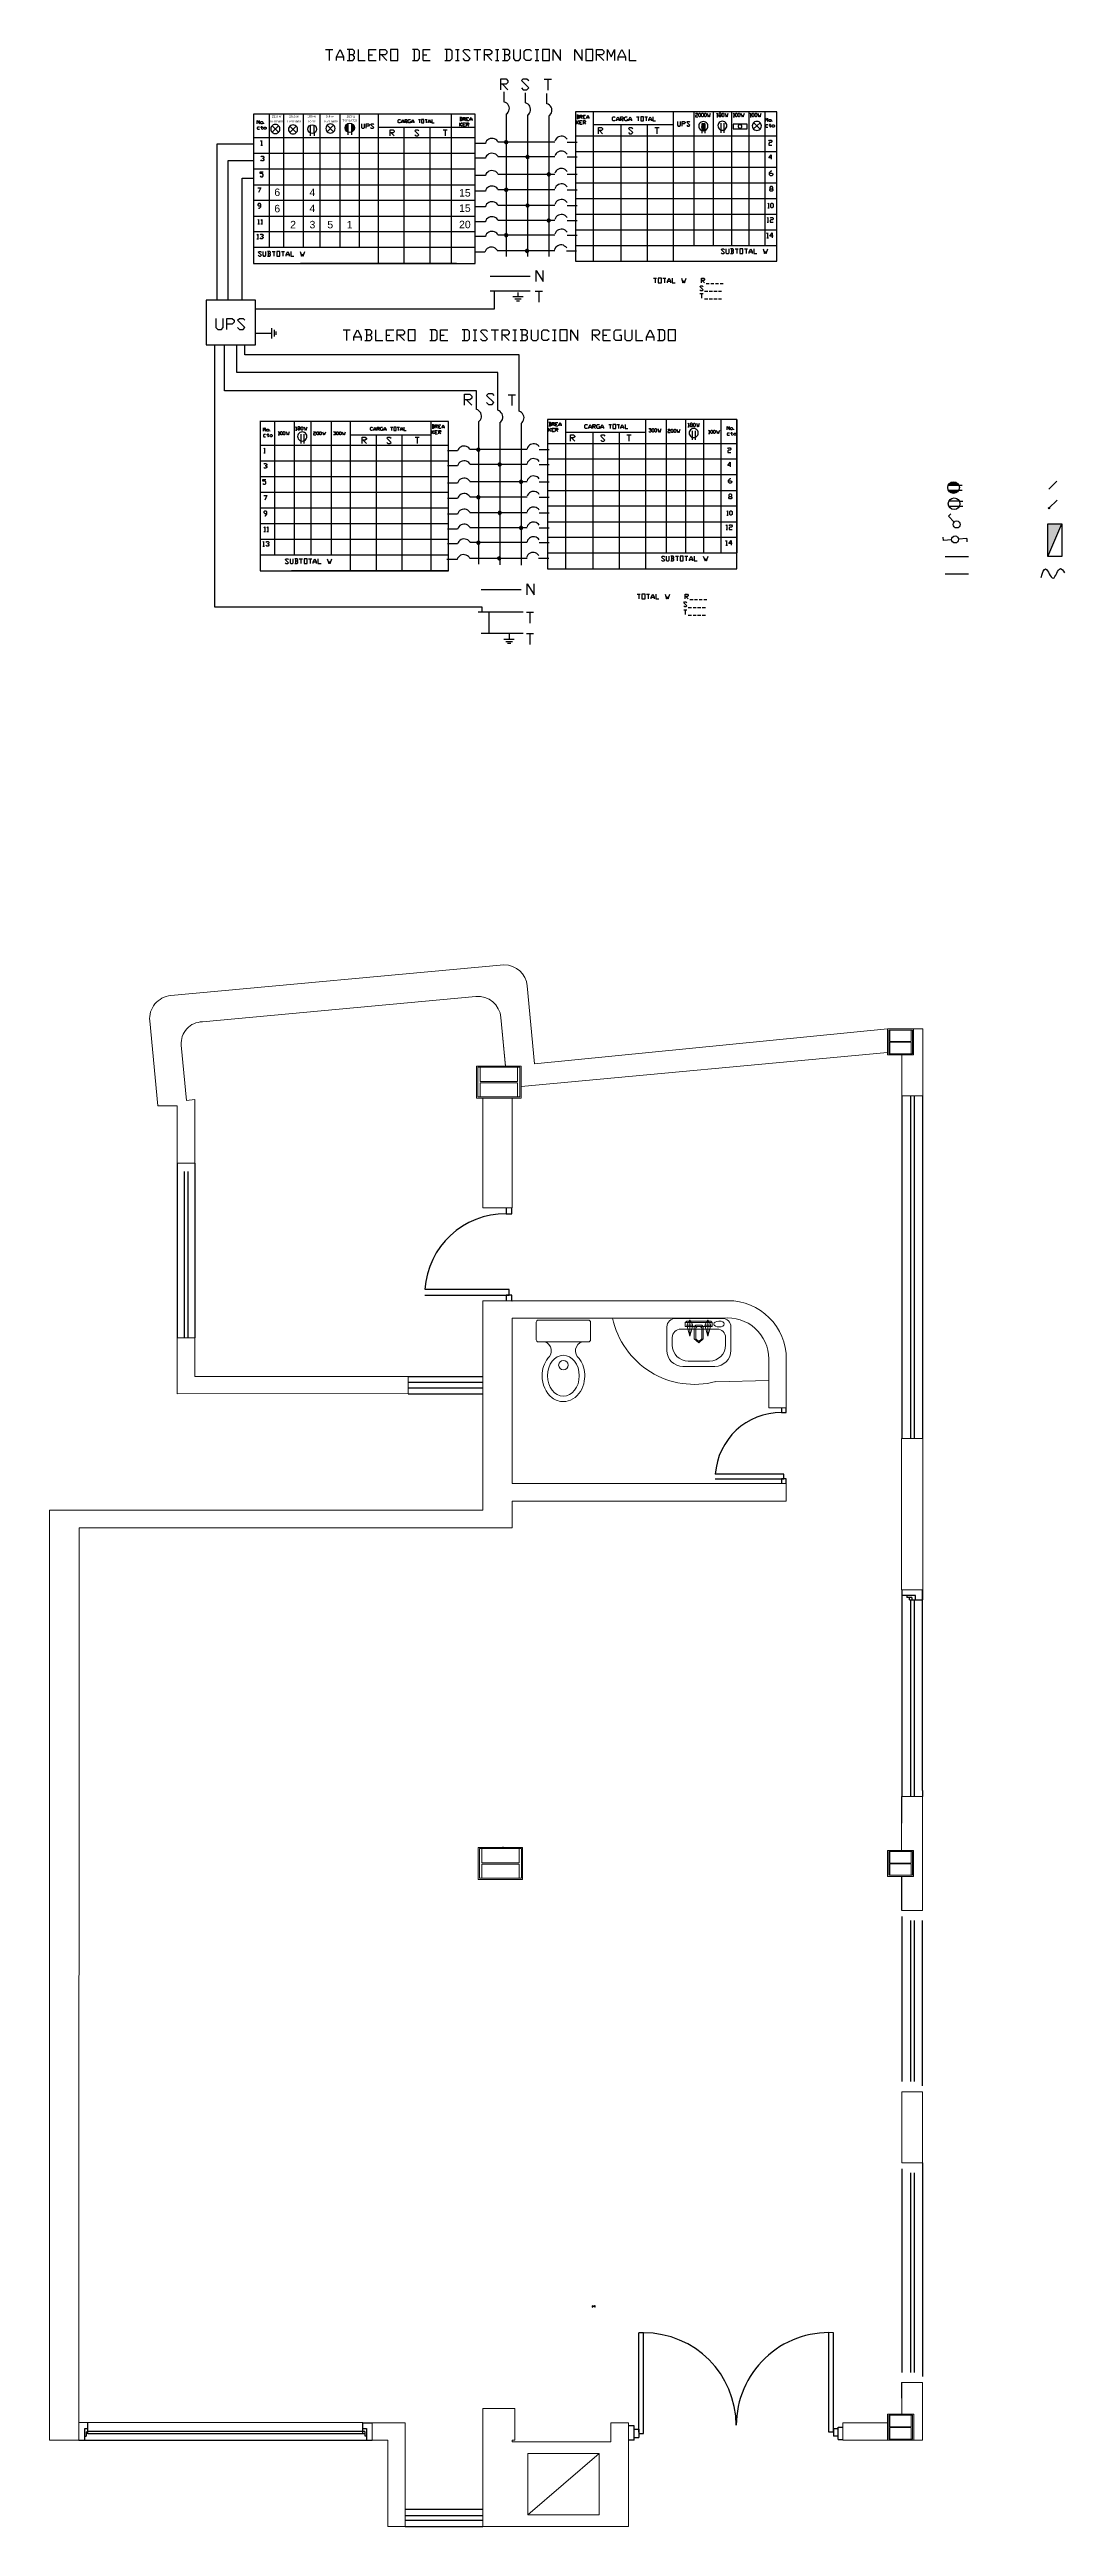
# Model space of a CAD drawing. Header units: metres. Extents: x 0 to 32.6, y 0 to 21.3.
# Drawn here: x 0 to 8.71, y 0 to 21.28 of the extents above; entities that cross this region are included whole.
import ezdxf

# ---------------------------------------------------------------- set-up
doc = ezdxf.new("R2010")
doc.units = ezdxf.units.M
doc.linetypes.add('ACAD_ISO02W100', pattern=[15, 12, -3])
for name, color, linetype, lineweight in [('CONTRO', 7, 'Continuous', 30), ('EDaIFICIO', 7, 'Continuous', 18), ('ESTRUCTURAL', 7, 'Continuous', 15), ('FASES', 7, 'Continuous', 30), ('L-Suelo', 7, 'ACAD_ISO02W100', 30), ('L-Techo', 7, 'Continuous', 30), ('MUEBLES', 9, 'Continuous', 5)]:
    doc.layers.add(name, color=color, linetype=linetype, lineweight=lineweight)
for name, color, linetype in [('INDICACION-Tabla', 7, 'Continuous'), ('LUMINARIA', 7, 'Continuous'), ('PUERTA', 7, 'Continuous'), ('TABLA', 7, 'Continuous'), ('TOMACORRIENTES', 7, 'Continuous'), ('VENTANA', 9, 'Continuous')]:
    doc.layers.add(name, color=color, linetype=linetype)
doc.styles.get("Standard").update_dxf_attribs({"font": 'arial.ttf'})

msp = doc.modelspace()

# ---------------------------------------------------------------- texts
at = {"layer": 'INDICACION-Tabla', "attachment_point": 1}
for s, insert, char_height, width in [('Luminaria ', (1.891, 20.671), 0.0194, 0.09794), ('22.5 w', (1.909, 20.713), 0.0194, 0.09405), ('Luminaria ', (2.04, 20.671), 0.0194, 0.09794), ('26.5 w', (2.058, 20.713), 0.0194, 0.09405), ('Toma ', (2.216, 20.671), 0.0194, 0.09794), ('180 w', (2.214, 20.713), 0.0194, 0.07778), ('Luminaria ', (2.355, 20.671), 0.0194, 0.09794), ('9.4 w', (2.373, 20.713), 0.0194, 0.09405), ('Toma CGI', (2.514, 20.679), 0.0194, 0.16816), ('180 w', (2.55, 20.713), 0.0194, 0.07778), ('6', (1.93, 20.084), 0.0642, 0.06418), ('4', (2.232, 20.084), 0.0642, 0.06418), ('15', (3.516, 20.079), 0.0642, 0.06418), ('6', (1.93, 19.944), 0.0642, 0.06418), ('2', (2.066, 19.806), 0.0642, 0.06418), ('4', (2.232, 19.946), 0.0642, 0.06418), ('3', (2.232, 19.806), 0.0642, 0.06418), ('5', (2.385, 19.806), 0.0642, 0.06418), ('1', (2.552, 19.806), 0.0642, 0.06418), ('20', (3.516, 19.807), 0.0642, 0.06418), ('15', (3.516, 19.947), 0.0642, 0.06418)]:
    msp.add_mtext(s, dxfattribs=dict(at, insert=insert, char_height=char_height, width=width))

# ---------------------------------------------------------------- blocks, each defined once
blk = doc.blocks.new('lavadero')
for p, q in [((-0.22, 0), (0.22, 0)), ((-0.3, -0.3), (-0.3, -0.08)), ((-0.25, -0.25), (-0.25, -0.18)), ((-0.17, -0.1), (0.17, -0.1)), ((-0.111, -0.027), (-0.125, -0.039)), ((0.129, -0.039), (-0.125, -0.039)), ((-0.125, -0.039), (-0.125, -0.077)), ((-0.125, -0.077), (0.129, -0.077)), ((-0.083, -0.014), (-0.111, -0.065)), ((0.115, -0.027), (-0.111, -0.027)), ((-0.054, -0.065), (-0.111, -0.065)), ((-0.111, -0.065), (-0.083, -0.166)), ((-0.083, -0.014), (-0.083, -0.166)), ((-0.083, -0.014), (-0.054, -0.065)), ((-0.083, -0.166), (-0.054, -0.065)), ((-0.04, -0.077), (-0.026, -0.065)), ((-0.04, -0.192), (-0.04, -0.077)), ((0.002, -0.23), (-0.04, -0.192)), ((-0.026, -0.065), (0.03, -0.065)), ((-0.026, -0.09), (-0.012, -0.077)), ((-0.026, -0.192), (-0.026, -0.09)), ((0.002, -0.217), (-0.026, -0.192)), ((0.03, -0.192), (0.002, -0.217)), ((0.002, -0.23), (0.044, -0.192)), ((0.03, -0.09), (0.016, -0.077)), ((0.044, -0.077), (0.03, -0.065)), ((0.03, -0.192), (0.03, -0.09)), ((0.044, -0.077), (0.044, -0.192)), ((0.087, -0.014), (0.058, -0.065)), ((0.087, -0.166), (0.058, -0.065)), ((0.087, -0.065), (0.058, -0.065)), ((0.087, -0.065), (0.087, -0.014)), ((0.087, -0.014), (0.115, -0.065)), ((0.087, -0.065), (0.115, -0.065)), ((0.087, -0.065), (0.087, -0.166)), ((0.115, -0.065), (0.087, -0.166)), ((0.115, -0.027), (0.129, -0.039)), ((0.129, -0.077), (0.129, -0.039)), ((0.25, -0.18), (0.25, -0.25)), ((0.3, -0.08), (0.3, -0.3)), ((0.15, -0.45), (-0.15, -0.45)), ((0.1, -0.4), (-0.1, -0.4))]:
    blk.add_line(p, q)
for centre, radius, start, end in [((0.22, -0.08), 0.08, 0, 90), ((-0.22, -0.08), 0.08, 90, 180), ((-0.17, -0.18), 0.08, 90, 180), ((0.17, -0.18), 0.08, 0, 90), ((-0.15, -0.3), 0.15, 180, 270), ((-0.1, -0.25), 0.15, 180, 270), ((0.1, -0.25), 0.15, 270, 0), ((0.15, -0.3), 0.15, 270, 0)]:
    blk.add_arc(centre, radius, start, end)
blk.add_ellipse((-0.188, -0.053), major_axis=(-0.0489, 0.001), ratio=0.561716)
blk = doc.blocks.new('INODORO')
for p, q in [((0, -0.23), (0, 0.23)), ((0.02, 0.25), (0.18, 0.25)), ((0.2, 0.23), (0.2, -0.23)), ((0.18, -0.25), (0.02, -0.25))]:
    blk.add_line(p, q)
blk.add_circle((0.414, 0), 0.0438)
for centre, radius, start, end in [((0.02, 0.23), 0.02, 90, 180), ((0.18, 0.23), 0.02, 0, 90), ((0.283, 0.197), 0.0864, 196.4375, 322.7515), ((0.283, -0.197), 0.0864, 37.1646, 163.5625), ((0.02, -0.23), 0.02, 180, 270), ((0.18, -0.23), 0.02, 270, 0)]:
    blk.add_arc(centre, radius, start, end)
blk.add_ellipse((0.512, 0), major_axis=(0.188, 0), ratio=0.77871)
blk.add_open_spline([(0.352, -0.145), (0.364, -0.154), (0.378, -0.163), (0.444, -0.194), (0.504, -0.202), (0.629, -0.181), (0.692, -0.143), (0.741, -0.061), (0.75, -0.03), (0.75, 0), (0.75, 0.036), (0.737, 0.072), (0.671, 0.163), (0.591, 0.196), (0.453, 0.196), (0.396, 0.177), (0.352, 0.144)], degree=3, knots=[3.942102, 3.942102, 3.942102, 3.942102, 4.162638, 4.162638, 4.924422, 4.924422, 5.847984, 5.847984, 6.283185, 6.283185, 6.283185, 6.801532, 6.801532, 7.861895, 7.861895, 8.624417, 8.624417, 8.624417, 8.624417])
blk = doc.blocks.new('columna')
at = {"layer": 'ESTRUCTURAL'}
for p, q in [((-0.256, 0.36), (0, 0.36)), ((-0.256, 0.34), (-0.256, 0.36)), ((-0.134, 0.34), (-0.256, 0.34)), ((-0.134, 0.36), (-0.134, 0.36)), ((-0.134, 0.34), (-0.134, 0.02)), ((-0.122, 0.36), (-0.122, 0.36)), ((0, 0.34), (-0.122, 0.34)), ((-0.122, 0.34), (-0.122, 0.02)), ((0, 0.36), (0, 0.34)), ((-0.134, 0.02), (-0.256, 0.02)), ((-0.256, 0.02), (-0.256, 0)), ((-0.256, 0), (0, 0)), ((-0.134, 0), (-0.134, 0)), ((0, 0.02), (-0.122, 0.02)), ((-0.122, 0), (-0.122, 0)), ((0, 0), (0, 0.02))]:
    blk.add_line(p, q, dxfattribs=at)
blk = doc.blocks.new('iiiiiiiiiiiii')
at = {"layer": 'ESTRUCTURAL'}
for p, q in [((0.0101, 0.105), (0.0101, 0.204)), ((0.0101, 0.105), (0.19299, 0.105)), ((0.0101, 0), (0.0101, 0.099)), ((0.0101, 0.099), (0.19299, 0.099)), ((0.19299, 0.204), (0.19299, 0.105)), ((0.19299, 0.099), (0.19299, 0))]:
    blk.add_line(p, q, dxfattribs=at)
blk.add_lwpolyline([(0, 0.204), (0.204, 0.204), (0.204, 0), (0, 0)], close=True, dxfattribs=at)
blk = doc.blocks.new('56')
at = {"layer": 'PUERTA'}
for p, q in [((-0.04, 0.65), (-0.04, 0.61)), ((-0.04, 0.61), (0, 0.61)), ((0, 0.61), (0, 0.65)), ((-0.02, 0.08), (-0.61, 0.08)), ((-0.04, 0.08), (-0.61, 0.08)), ((-0.61, 0.04), (-0.02, 0.04)), ((-0.04, 0.04), (-0.04, 0)), ((0, 0.04), (-0.04, 0.04)), ((-0.02, 0.04), (-0.02, 0.08)), ((0, 0), (0, 0.04))]:
    blk.add_line(p, q, dxfattribs=at)
blk.add_arc((-0.043, 0.042), 0.568, 89.7143, 176.12, dxfattribs=at)
blk = doc.blocks.new('pook')
at = {"layer": 'PUERTA'}
for p, q in [((0.111, 0.082), (0.111, 1.133)), ((0.161, 1.133), (0.111, 1.131)), ((0.161, 0.068), (0.161, 1.133)), ((2.114, 0.083), (2.113, 1.133)), ((2.164, 0.083), (2.163, 1.133)), ((0.06, 0.15), (0, 0.15)), ((0.061, 0), (0, 0)), ((0.061, 0), (0.06, 0.15)), ((0.06, 0.117), (0.11, 0.117)), ((0.06, 0.029), (0.11, 0.029)), ((0.11, 0.117), (0.11, 0.029)), ((0.11, 0.068), (0.16, 0.068)), ((2.164, 0.083), (2.114, 0.083)), ((2.164, 0.124), (2.164, 0.042)), ((2.164, 0.124), (2.214, 0.124)), ((2.214, 0.042), (2.164, 0.042)), ((2.214, 0.007), (2.214, 0.138)), ((2.214, 0.138), (2.259, 0.138)), ((2.214, 0.007), (2.259, 0.007))]:
    blk.add_line(p, q, dxfattribs=at)
for centre, radius, start, end in [((0.161, 0.156), 0.976, 0.0193, 90.0193), ((2.116, 0.156), 0.978, 87.208, 179.9706)]:
    blk.add_arc(centre, radius, start, end, dxfattribs=at)
blk = doc.blocks.new('Toma corriente CFGI 1 Fase')
at = {"layer": 'TOMACORRIENTES'}
h = blk.add_hatch(dxfattribs=at)
h.set_pattern_fill('ANGLE', color=256)
h.set_pattern_definition([(0, (-6.336, -3.4325), (0, 6.985), [5.08, -1.905]), (90, (-6.336, -3.4325), (-6.985, 4e-16), [5.08, -1.905])])
h.paths.add_polyline_path([(0.045, 0.021, 0.63707), (-0.045, 0.021)])
h.paths.add_polyline_path([(-0.045, -0.021, 0.63707), (0.045, -0.021)])
at = {"layer": 'TOMACORRIENTES', "lineweight": 40}
h = blk.add_hatch(color=256, dxfattribs=at)
h.dxf.hatch_style = 1
h.paths.add_polyline_path([(-0.045, 0.021), (0.045, 0.021, 0.63707)])
h.paths.add_polyline_path([(0.045, -0.021), (-0.045, -0.021, 0.63707)])
at = {"layer": 'TOMACORRIENTES'}
for p, q in [((-0.045, 0.021), (0.074, 0.021)), ((-0.045, -0.021), (0.074, -0.021))]:
    blk.add_line(p, q, dxfattribs=at)
blk.add_circle((0, 0), 0.05, dxfattribs=at)
blk = doc.blocks.new('*U38')
at = {"layer": 'TOMACORRIENTES'}
for p, q in [((0.045, 0.021), (-0.045, 0.021)), ((0.045, 0.021), (0.074, 0.021)), ((-0.045, -0.021), (0.045, -0.021)), ((0.045, -0.021), (0.074, -0.021))]:
    blk.add_line(p, q, dxfattribs=at)
blk.add_circle((0, 0), 0.05, dxfattribs=at)
blk = doc.blocks.new('A$C04174bbc')
at = {"layer": 'TOMACORRIENTES'}
blk.add_blockref('Toma corriente CFGI 1 Fase', (0.05, 0.05), dxfattribs=at)
blk = doc.blocks.new('A$C0606934b')
at = {"layer": 'TOMACORRIENTES'}
blk.add_blockref('*U38', (0.05, 0.05), dxfattribs=at)
blk = doc.blocks.new('Interruptor')
at = {"layer": 'LUMINARIA'}
for q in [(0.021, 0.021), (0.092, 0.049)]:
    blk.add_line((0.071, 0.071), q, dxfattribs=at)
blk.add_circle((0, 0), 0.03, dxfattribs=at)
blk = doc.blocks.new('A$Cf7c87997')
at = {"layer": 'L-Techo', "rotation": 90}
blk.add_blockref('Interruptor', (0.071, 0.03), dxfattribs=at)
blk = doc.blocks.new('*U41')
at = {"layer": 'LUMINARIA'}
for p, q in [((0.071, 0.071), (0.021, 0.021)), ((0.071, 0.071), (0.092, 0.049)), ((-0.071, -0.071), (-0.092, -0.049)), ((-0.021, -0.021), (-0.071, -0.071))]:
    blk.add_line(p, q, dxfattribs=at)
blk.add_circle((0, 0), 0.03, dxfattribs=at)
blk = doc.blocks.new('LINEAS')
at = {"layer": 'FASES'}
blk.add_line((-0.035, -0.035), (0.035, 0.035), dxfattribs=at)
blk = doc.blocks.new('NEUTRO')
at = {"layer": 'FASES'}
h = blk.add_hatch(color=256, dxfattribs=at)
h.dxf.hatch_style = 1
h.paths.add_polyline_path([(-0.041, -0.035, 1), (-0.03, -0.035, 1)])
blk.add_line((-0.035, -0.035), (0.035, 0.035), dxfattribs=at)
blk.add_circle((-0.035, -0.035), 0.00585, dxfattribs=at)
blk = doc.blocks.new('Tablero')
at = {"layer": 'TOMACORRIENTES', "linetype": 'ACAD_ISO02W100', "lineweight": 100}
h = blk.add_hatch(dxfattribs=at)
h.set_pattern_fill('ANGLE', color=256)
h.set_pattern_definition([(0, (-5.943, -4.4974), (0, 6.985), [5.08, -1.905]), (90, (-5.943, -4.4974), (-6.985, 4e-16), [5.08, -1.905])])
h.paths.add_polyline_path([(0.15, 0.35), (-0.15, 0.35), (-0.15, -0.35)])
at = {"layer": 'TOMACORRIENTES'}
h = blk.add_hatch(color=256, dxfattribs=at)
h.dxf.hatch_style = 1
h.paths.add_polyline_path([(0.15, 0.35), (-0.15, 0.35), (-0.15, -0.35)])
blk.add_line((-0.15, -0.35), (0.15, 0.35), dxfattribs=at)
blk.add_lwpolyline([(0.15, -0.35), (-0.15, -0.35), (-0.15, 0.35), (0.15, 0.35)], close=True, dxfattribs=at)

# ---------------------------------------------------------------- linework, layer by layer
at = {"layer": 'CONTRO'}
msp.add_spline([(8.513, 16.743), (8.553, 16.816), (8.617, 16.737), (8.679, 16.819), (8.714, 16.782)], degree=3, dxfattribs=at)
at = {"layer": 'EDaIFICIO'}
for p, q in [((4.165, 12.564), (4.102, 13.234)), ((4.165, 12.564), (4.102, 13.234)), ((3.916, 12.541), (3.876, 12.962)), ((3.916, 12.541), (3.876, 12.962)), ((7.215, 12.756), (7.215, 12.855)), ((7.215, 12.756), (7.215, 12.855)), ((7.215, 12.756), (7.215, 12.855)), ((7.398, 12.855), (7.398, 12.756)), ((7.398, 12.855), (7.398, 12.756)), ((7.398, 12.855), (7.398, 12.756)), ((7.215, 12.756), (7.398, 12.756)), ((7.215, 12.756), (7.398, 12.756)), ((7.215, 12.756), (7.398, 12.756)), ((7.215, 12.651), (7.215, 12.75)), ((7.215, 12.75), (7.398, 12.75)), ((7.215, 12.651), (7.215, 12.75)), ((7.215, 12.75), (7.398, 12.75)), ((7.215, 12.651), (7.215, 12.75)), ((7.215, 12.75), (7.398, 12.75)), ((7.398, 12.75), (7.398, 12.651)), ((7.398, 12.75), (7.398, 12.651)), ((7.398, 12.75), (7.398, 12.651)), ((3.721, 11.329), (3.721, 12.27)), ((3.721, 12.27), (3.721, 11.329)), ((3.971, 11.329), (3.971, 12.27)), ((7.316, 6.271), (7.316, 5.808)), ((3.89, 5.836), (3.878, 5.834)), ((7.215, 5.699), (7.215, 5.798)), ((7.215, 5.699), (7.215, 5.798)), ((7.398, 5.798), (7.398, 5.699)), ((7.398, 5.798), (7.398, 5.699)), ((7.215, 5.699), (7.398, 5.699)), ((7.215, 5.699), (7.398, 5.699)), ((7.215, 5.594), (7.215, 5.693)), ((7.215, 5.693), (7.398, 5.693)), ((7.215, 5.594), (7.215, 5.693)), ((7.215, 5.693), (7.398, 5.693)), ((7.316, 5.29), (7.316, 5.584)), ((7.398, 5.693), (7.398, 5.594)), ((7.398, 5.693), (7.398, 5.594)), ((7.317, 1.237), (7.317, 0.966)), ((6.81, 0.89), (7.194, 0.89)), ((7.215, 0.966), (7.398, 0.966)), ((7.215, 0.856), (7.215, 0.955)), ((7.215, 0.955), (7.398, 0.955)), ((7.215, 0.856), (7.398, 0.856)), ((7.398, 0.856), (7.398, 0.955)), ((7.409, 0.955), (7.409, 0.751)), ((6.81, 0.742), (7.194, 0.742)), ((7.215, 0.751), (7.215, 0.85)), ((7.215, 0.85), (7.398, 0.85)), ((7.215, 0.751), (7.398, 0.751)), ((7.215, 0.74), (7.398, 0.74)), ((7.398, 0.85), (7.398, 0.751)), ((7.42, 0.74), (7.496, 0.74)), ((4.107, 0.626), (4.107, 0.1)), ((4.107, 0.626), (4.72, 0.626)), ((4.107, 0.1), (4.72, 0.626)), ((4.72, 0.626), (4.72, 0.1)), ((4.107, 0.1), (4.72, 0.1))]:
    msp.add_line(p, q, dxfattribs=at)
at = {"layer": 'EDaIFICIO', "ltscale": 0.05}
msp.add_line((7.195, 12.661), (4.048, 12.37), dxfattribs=at)
at = {"layer": 'EDaIFICIO'}
for points in [[(1.246, 11.71), (1.246, 12.258), (1.175, 12.251), (1.131, 12.726, -0.441548), (1.313, 12.925), (3.659, 13.143, -0.413646), (3.876, 12.962), (3.915, 12.546), (3.667, 12.546), (3.667, 12.27), (3.721, 12.27), (3.721, 11.329), (3.971, 11.329), (3.971, 12.27), (4.048, 12.27), (4.048, 12.37), (7.195, 12.661), (7.195, 12.641), (7.317, 12.641), (7.317, 12.289), (7.497, 12.289), (7.497, 12.865), (7.195, 12.865), (4.165, 12.564), (4.102, 13.234, 0.386886), (3.902, 13.415), (1.04, 13.151, 0.414955), (0.86, 12.933), (0.929, 12.205), (1.096, 12.205), (1.096, 11.71)], [(0, 0.741), (0, 8.729), (3.721, 8.729), (3.72, 10.529), (5.826, 10.53, -0.414629), (6.326, 10.03), (6.326, 9.609), (6.176, 9.609), (6.176, 10.03, 0.446701), (5.785, 10.38), (3.971, 10.379), (3.971, 8.959), (6.326, 8.959), (6.326, 8.809), (3.971, 8.809), (3.971, 8.578), (0.255, 8.579), (0.25, 0.89), (0.25, 0.741)]]:
    msp.add_lwpolyline(points, format="xyb", close=True, dxfattribs=at)
for points in [[(7.195, 12.865), (7.419, 12.865), (7.419, 12.641), (7.195, 12.641)], [(7.195, 12.865), (7.419, 12.865), (7.419, 12.641), (7.195, 12.641)], [(7.195, 12.865), (7.419, 12.865), (7.419, 12.641), (7.195, 12.641)], [(4.048, 12.27), (3.667, 12.27), (3.667, 12.546), (4.048, 12.546)], [(3.08, 9.729), (3.08, 9.879), (1.246, 9.879), (1.246, 10.21), (1.096, 10.21), (1.096, 9.729), (3.08, 9.732)], [(7.316, 8.047), (7.497, 8.047), (7.497, 9.345), (7.316, 9.345)], [(7.317, 5.29), (7.317, 5.584), (7.195, 5.584), (7.195, 5.808), (7.316, 5.808), (7.317, 6.271), (7.496, 6.271), (7.496, 5.29)], [(4.061, 5.558), (3.681, 5.558), (3.681, 5.834), (4.061, 5.834)], [(7.195, 5.808), (7.419, 5.808), (7.419, 5.584), (7.195, 5.584)], [(7.317, 3.123), (7.496, 3.123), (7.496, 3.735), (7.317, 3.735)], [(6.81, 0.742), (6.81, 0.89), (7.194, 0.89), (7.194, 0.966), (7.317, 0.966), (7.316, 1.237), (7.496, 1.237), (7.496, 0.74)], [(2.771, 0.742), (2.771, 0.89), (3.054, 0.89), (3.054, 0), (2.904, 0), (2.904, 0.742)], [(3.721, 0), (3.721, 0.74), (3.719, 0.74), (3.719, 1.014), (3.996, 1.014), (3.996, 0.74), (3.971, 0.74), (3.971, 0.726), (4.82, 0.726), (4.82, 0.89), (4.97, 0.89), (4.97, 0)]]:
    msp.add_lwpolyline(points, close=True, dxfattribs=at)
for points in [[(7.215, 12.651), (7.205, 12.651), (7.205, 12.855), (7.215, 12.855)], [(7.398, 12.855), (7.409, 12.855), (7.409, 12.651), (7.398, 12.651)], [(4.038, 12.28), (3.677, 12.28), (3.677, 12.536), (4.038, 12.536), (4.038, 12.28)], [(4.018, 12.536), (4.038, 12.536), (4.038, 12.28)], [(4.018, 12.536), (4.038, 12.536), (4.038, 12.28)], [(4.051, 5.568), (3.691, 5.568), (3.691, 5.824), (4.051, 5.824), (4.051, 5.568)], [(4.051, 5.568), (3.691, 5.568), (3.691, 5.824), (4.051, 5.824), (4.051, 5.568)], [(4.051, 5.568), (3.691, 5.568), (3.691, 5.824), (4.051, 5.824), (4.051, 5.568)], [(7.215, 5.594), (7.205, 5.594), (7.205, 5.798), (7.215, 5.798)], [(7.398, 5.798), (7.409, 5.798), (7.409, 5.594), (7.398, 5.594)], [(7.215, 0.74), (7.194, 0.74), (7.194, 0.966), (7.215, 0.966)], [(7.215, 0.751), (7.205, 0.751), (7.205, 0.955), (7.215, 0.955)], [(7.398, 0.966), (7.42, 0.966), (7.42, 0.74), (7.398, 0.74)], [(7.398, 0.955), (7.409, 0.955), (7.409, 0.751), (7.398, 0.751)]]:
    msp.add_lwpolyline(points, dxfattribs=at)
msp.add_arc((3.893, 5.818), 0.0186, 57.5318, 101.7835, dxfattribs=at)
at = {"layer": 'L-Suelo'}
msp.add_line((7.689, 16.922), (7.89, 16.922), dxfattribs=at)
at = {"layer": 'L-Techo'}
msp.add_line((7.689, 16.774), (7.89, 16.774), dxfattribs=at)
at = {"layer": 'MUEBLES'}
msp.add_line((6.176, 9.845), (5.72, 9.834), dxfattribs=at)
msp.add_arc((5.537, 10.529), 0.718, 191.9429, 284.7451, dxfattribs=at)
at = {"layer": 'TABLA'}
for p, q in [((2.37, 21.278), (2.432, 21.278)), ((2.4, 21.278), (2.4, 21.185)), ((2.572, 21.278), (2.572, 21.185)), ((3.13, 21.278), (3.13, 21.185)), ((3.409, 21.278), (3.409, 21.185)), ((3.487, 21.278), (3.518, 21.278)), ((3.502, 21.278), (3.502, 21.185)), ((3.642, 21.278), (3.704, 21.278)), ((3.673, 21.278), (3.673, 21.185)), ((3.828, 21.278), (3.859, 21.278)), ((3.844, 21.278), (3.844, 21.185)), ((3.906, 21.278), (3.906, 21.185)), ((4.169, 21.278), (4.2, 21.278)), ((4.185, 21.278), (4.185, 21.185)), ((2.463, 21.215), (2.525, 21.215)), ((2.742, 21.232), (2.773, 21.232)), ((2.742, 21.185), (2.804, 21.185)), ((2.851, 21.232), (2.897, 21.185)), ((3.208, 21.232), (3.239, 21.232)), ((3.208, 21.185), (3.269, 21.185)), ((3.487, 21.185), (3.518, 21.185)), ((3.751, 21.232), (3.797, 21.185)), ((3.828, 21.185), (3.859, 21.185)), ((4.169, 21.185), (4.2, 21.185)), ((4.712, 21.232), (4.759, 21.185)), ((4.883, 21.215), (4.945, 21.215)), ((3.889, 20.979), (3.936, 20.932)), ((4.247, 21.024), (4.31, 21.024)), ((4.278, 21.024), (4.278, 20.93)), ((1.84, 20.64), (1.84, 20.645)), ((1.885, 20.724), (1.885, 19.581)), ((2.009, 20.724), (2.009, 19.576)), ((2.178, 20.724), (2.178, 19.576)), ((2.322, 20.724), (2.322, 19.576)), ((2.493, 20.724), (2.493, 19.576)), ((2.659, 20.724), (2.659, 19.576)), ((2.821, 20.724), (2.821, 19.441)), ((3.022, 20.657), (3.042, 20.657)), ((3.056, 20.661), (3.071, 20.647)), ((3.109, 20.657), (3.128, 20.657)), ((3.167, 20.676), (3.186, 20.676)), ((3.176, 20.676), (3.176, 20.647)), ((3.224, 20.676), (3.243, 20.676)), ((3.233, 20.676), (3.233, 20.647)), ((3.252, 20.657), (3.271, 20.657)), ((3.448, 20.724), (3.448, 19.441)), ((3.523, 20.619), (3.523, 20.648)), ((3.527, 20.695), (3.527, 20.667)), ((3.557, 20.681), (3.571, 20.667)), ((3.581, 20.681), (3.59, 20.681)), ((3.581, 20.667), (3.6, 20.667)), ((3.609, 20.676), (3.628, 20.676)), ((3.922, 20.723), (3.922, 19.499)), ((4.104, 20.714), (4.104, 19.499)), ((4.287, 20.707), (4.287, 19.499)), ((4.526, 20.638), (4.526, 20.667)), ((4.531, 20.714), (4.531, 20.686)), ((4.531, 20.652), (4.545, 20.638)), ((4.554, 20.652), (4.565, 20.652)), ((4.56, 20.7), (4.574, 20.686)), ((4.584, 20.7), (4.593, 20.7)), ((4.584, 20.686), (4.603, 20.686)), ((4.589, 20.652), (4.603, 20.638)), ((4.612, 20.695), (4.631, 20.695)), ((4.668, 20.743), (4.668, 19.46)), ((4.869, 20.676), (4.892, 20.676)), ((4.909, 20.681), (4.926, 20.664)), ((4.973, 20.676), (4.996, 20.676)), ((5.041, 20.699), (5.064, 20.699)), ((5.053, 20.699), (5.053, 20.664)), ((5.111, 20.699), (5.134, 20.699)), ((5.122, 20.699), (5.122, 20.664)), ((5.145, 20.676), (5.168, 20.676)), ((5.355, 20.743), (5.355, 19.46)), ((5.533, 20.743), (5.533, 19.595)), ((5.602, 20.64), (5.603, 20.64)), ((5.602, 20.639), (5.603, 20.64)), ((5.602, 20.64), (5.602, 20.56)), ((5.604, 20.64), (5.605, 20.64)), ((5.605, 20.639), (5.606, 20.64)), ((5.608, 20.639), (5.608, 20.64)), ((5.609, 20.64), (5.61, 20.64)), ((5.609, 20.638), (5.61, 20.64)), ((5.61, 20.639), (5.611, 20.64)), ((5.613, 20.64), (5.614, 20.64)), ((5.614, 20.64), (5.615, 20.64)), ((5.614, 20.639), (5.615, 20.64)), ((5.615, 20.639), (5.616, 20.64)), ((5.617, 20.639), (5.617, 20.64)), ((5.618, 20.64), (5.619, 20.64)), ((5.618, 20.638), (5.619, 20.64)), ((5.619, 20.639), (5.62, 20.64)), ((5.622, 20.639), (5.622, 20.64)), ((5.623, 20.64), (5.624, 20.64)), ((5.623, 20.638), (5.624, 20.64)), ((5.624, 20.639), (5.625, 20.64)), ((5.626, 20.639), (5.626, 20.64)), ((5.627, 20.64), (5.628, 20.64)), ((5.627, 20.64), (5.627, 20.56)), ((5.699, 20.743), (5.699, 19.595)), ((5.729, 20.701), (5.738, 20.701)), ((5.765, 20.644), (5.765, 20.563)), ((5.791, 20.644), (5.791, 20.563)), ((5.856, 20.743), (5.856, 19.595)), ((5.871, 20.701), (5.88, 20.701)), ((6.004, 20.743), (6.004, 19.595)), ((6.015, 20.701), (6.025, 20.701)), ((6.044, 20.596), (6.101, 20.649)), ((6.045, 20.65), (6.101, 20.595)), ((6.141, 20.743), (6.141, 19.595)), ((6.205, 20.659), (6.205, 20.664)), ((3.654, 20.518), (1.752, 20.518)), ((1.811, 20.612), (1.83, 20.612)), ((1.814, 20.455), (1.827, 20.455)), ((1.91, 20.568), (1.966, 20.623)), ((1.911, 20.623), (1.966, 20.568)), ((2.062, 20.565), (2.118, 20.619)), ((2.063, 20.619), (2.118, 20.565)), ((2.384, 20.572), (2.439, 20.627)), ((2.385, 20.627), (2.439, 20.572)), ((2.821, 20.611), (3.654, 20.611)), ((2.932, 20.563), (2.959, 20.536)), ((3.043, 20.611), (3.043, 19.441)), ((3.264, 20.611), (3.264, 19.441)), ((3.379, 20.589), (3.415, 20.589)), ((3.396, 20.589), (3.396, 20.536)), ((3.527, 20.634), (3.543, 20.619)), ((3.552, 20.634), (3.562, 20.634)), ((3.552, 20.619), (3.571, 20.619)), ((3.585, 20.634), (3.6, 20.619)), ((3.742, 20.472), (3.654, 20.472)), ((4.339, 20.483), (3.848, 20.483)), ((3.908, 20.484), (3.908, 20.485)), ((3.908, 20.484), (3.909, 20.484)), ((3.908, 20.483), (3.909, 20.483)), ((3.908, 20.482), (3.909, 20.483)), ((3.908, 20.481), (3.909, 20.482)), ((3.908, 20.48), (3.909, 20.48)), ((3.909, 20.488), (3.91, 20.488)), ((3.909, 20.486), (3.91, 20.487)), ((3.909, 20.485), (3.91, 20.485)), ((3.909, 20.484), (3.91, 20.485)), ((3.909, 20.481), (3.911, 20.483)), ((3.909, 20.479), (3.91, 20.481)), ((3.909, 20.478), (3.91, 20.479)), ((3.909, 20.477), (3.909, 20.478)), ((3.91, 20.489), (3.911, 20.49)), ((3.91, 20.488), (3.911, 20.488)), ((3.91, 20.486), (3.911, 20.486)), ((3.91, 20.483), (3.911, 20.484)), ((3.91, 20.483), (3.911, 20.483)), ((3.91, 20.48), (3.912, 20.481)), ((3.91, 20.478), (3.911, 20.48)), ((3.91, 20.477), (3.911, 20.478)), ((3.91, 20.476), (3.911, 20.476)), ((3.91, 20.475), (3.911, 20.475)), ((3.911, 20.488), (3.913, 20.489)), ((3.911, 20.487), (3.912, 20.487)), ((3.911, 20.486), (3.912, 20.487)), ((3.911, 20.482), (3.912, 20.483)), ((3.911, 20.481), (3.912, 20.481)), ((3.911, 20.475), (3.912, 20.477)), ((3.911, 20.474), (3.912, 20.475)), ((3.912, 20.491), (3.913, 20.492)), ((3.912, 20.488), (3.913, 20.488)), ((3.912, 20.485), (3.913, 20.486)), ((3.912, 20.483), (3.913, 20.483)), ((3.912, 20.482), (3.913, 20.482)), ((3.912, 20.479), (3.913, 20.48)), ((3.912, 20.476), (3.914, 20.477)), ((3.912, 20.474), (3.913, 20.476)), ((3.912, 20.473), (3.913, 20.474)), ((3.913, 20.49), (3.915, 20.491)), ((3.913, 20.488), (3.914, 20.49)), ((3.913, 20.484), (3.914, 20.485)), ((3.913, 20.483), (3.914, 20.483)), ((3.913, 20.482), (3.913, 20.483)), ((3.913, 20.483), (3.914, 20.483)), ((3.913, 20.478), (3.914, 20.479)), ((3.913, 20.477), (3.914, 20.477)), ((3.913, 20.472), (3.914, 20.473)), ((3.914, 20.493), (3.915, 20.494)), ((3.914, 20.491), (3.915, 20.493)), ((3.914, 20.487), (3.915, 20.488)), ((3.914, 20.484), (3.915, 20.484)), ((3.914, 20.481), (3.915, 20.482)), ((3.914, 20.478), (3.916, 20.479)), ((3.914, 20.476), (3.915, 20.478)), ((3.914, 20.475), (3.915, 20.476)), ((3.914, 20.472), (3.916, 20.473)), ((3.915, 20.492), (3.917, 20.493)), ((3.915, 20.49), (3.916, 20.492)), ((3.915, 20.486), (3.917, 20.487)), ((3.915, 20.484), (3.916, 20.486)), ((3.915, 20.485), (3.916, 20.485)), ((3.915, 20.483), (3.916, 20.483)), ((3.915, 20.48), (3.916, 20.481)), ((3.915, 20.479), (3.916, 20.479)), ((3.915, 20.474), (3.916, 20.475)), ((3.915, 20.471), (3.915, 20.472)), ((3.916, 20.493), (3.917, 20.495)), ((3.916, 20.491), (3.918, 20.492)), ((3.916, 20.489), (3.917, 20.49)), ((3.916, 20.483), (3.917, 20.484)), ((3.916, 20.48), (3.917, 20.48)), ((3.916, 20.477), (3.917, 20.478)), ((3.916, 20.474), (3.918, 20.475)), ((3.916, 20.472), (3.917, 20.474)), ((3.916, 20.471), (3.917, 20.472)), ((3.917, 20.494), (3.92, 20.495)), ((3.917, 20.492), (3.918, 20.494)), ((3.917, 20.488), (3.92, 20.489)), ((3.917, 20.486), (3.918, 20.488)), ((3.917, 20.482), (3.918, 20.483)), ((3.917, 20.48), (3.918, 20.482)), ((3.917, 20.481), (3.918, 20.481)), ((3.917, 20.479), (3.918, 20.479)), ((3.917, 20.476), (3.918, 20.477)), ((3.917, 20.475), (3.918, 20.475)), ((3.917, 20.47), (3.918, 20.471)), ((3.918, 20.493), (3.921, 20.494)), ((3.918, 20.491), (3.92, 20.492)), ((3.918, 20.489), (3.92, 20.491)), ((3.918, 20.487), (3.921, 20.488)), ((3.918, 20.485), (3.92, 20.486)), ((3.918, 20.483), (3.92, 20.483)), ((3.918, 20.479), (3.92, 20.48)), ((3.918, 20.476), (3.921, 20.478)), ((3.918, 20.474), (3.92, 20.476)), ((3.918, 20.473), (3.92, 20.474)), ((3.918, 20.47), (3.921, 20.471)), ((3.92, 20.494), (3.921, 20.496)), ((3.92, 20.49), (3.922, 20.491)), ((3.92, 20.488), (3.921, 20.49)), ((3.92, 20.484), (3.922, 20.485)), ((3.92, 20.483), (3.921, 20.484)), ((3.92, 20.483), (3.921, 20.483)), ((3.92, 20.482), (3.92, 20.483)), ((3.92, 20.481), (3.921, 20.481)), ((3.92, 20.478), (3.921, 20.479)), ((3.92, 20.477), (3.921, 20.477)), ((3.92, 20.475), (3.921, 20.475)), ((3.92, 20.472), (3.921, 20.473)), ((3.921, 20.493), (3.922, 20.494)), ((3.921, 20.491), (3.922, 20.493)), ((3.921, 20.489), (3.922, 20.489)), ((3.921, 20.487), (3.922, 20.488)), ((3.921, 20.483), (3.922, 20.483)), ((3.921, 20.483), (3.922, 20.483)), ((3.921, 20.481), (3.922, 20.482)), ((3.921, 20.476), (3.922, 20.477)), ((3.921, 20.475), (3.922, 20.476)), ((3.921, 20.472), (3.922, 20.472)), ((3.921, 20.47), (3.922, 20.471)), ((3.921, 20.47), (3.922, 20.47)), ((3.922, 20.495), (3.922, 20.496)), ((3.922, 20.495), (3.923, 20.495)), ((3.922, 20.493), (3.923, 20.493)), ((3.922, 20.492), (3.924, 20.493)), ((3.922, 20.49), (3.923, 20.492)), ((3.922, 20.49), (3.923, 20.49)), ((3.922, 20.489), (3.923, 20.49)), ((3.922, 20.488), (3.923, 20.488)), ((3.922, 20.487), (3.923, 20.487)), ((3.922, 20.486), (3.924, 20.487)), ((3.922, 20.484), (3.923, 20.486)), ((3.922, 20.484), (3.923, 20.484)), ((3.922, 20.483), (3.923, 20.484)), ((3.922, 20.481), (3.924, 20.483)), ((3.922, 20.482), (3.923, 20.482)), ((3.922, 20.48), (3.923, 20.481)), ((3.922, 20.478), (3.923, 20.48)), ((3.922, 20.479), (3.923, 20.479)), ((3.922, 20.478), (3.923, 20.478)), ((3.922, 20.477), (3.923, 20.478)), ((3.922, 20.477), (3.923, 20.477)), ((3.922, 20.476), (3.923, 20.476)), ((3.922, 20.474), (3.923, 20.475)), ((3.922, 20.473), (3.923, 20.473)), ((3.922, 20.471), (3.922, 20.472)), ((3.922, 20.471), (3.923, 20.471)), ((3.923, 20.494), (3.924, 20.495)), ((3.923, 20.491), (3.925, 20.492)), ((3.923, 20.489), (3.924, 20.491)), ((3.923, 20.487), (3.924, 20.489)), ((3.923, 20.485), (3.925, 20.486)), ((3.923, 20.483), (3.924, 20.484)), ((3.923, 20.483), (3.924, 20.483)), ((3.923, 20.479), (3.925, 20.48)), ((3.923, 20.477), (3.924, 20.478)), ((3.923, 20.472), (3.924, 20.474)), ((3.923, 20.471), (3.924, 20.472)), ((3.924, 20.494), (3.925, 20.495)), ((3.924, 20.492), (3.925, 20.494)), ((3.924, 20.488), (3.926, 20.489)), ((3.924, 20.486), (3.925, 20.488)), ((3.924, 20.483), (3.926, 20.485)), ((3.924, 20.482), (3.925, 20.483)), ((3.924, 20.48), (3.925, 20.482)), ((3.924, 20.479), (3.925, 20.479)), ((3.924, 20.476), (3.925, 20.477)), ((3.924, 20.475), (3.925, 20.475)), ((3.924, 20.473), (3.925, 20.473)), ((3.924, 20.47), (3.925, 20.471)), ((3.925, 20.49), (3.926, 20.491)), ((3.925, 20.487), (3.927, 20.488)), ((3.925, 20.485), (3.926, 20.487)), ((3.925, 20.483), (3.926, 20.483)), ((3.925, 20.481), (3.927, 20.482)), ((3.925, 20.479), (3.926, 20.48)), ((3.925, 20.475), (3.927, 20.476)), ((3.925, 20.474), (3.926, 20.474)), ((3.925, 20.473), (3.926, 20.474)), ((3.926, 20.494), (3.926, 20.495)), ((3.926, 20.493), (3.927, 20.494)), ((3.926, 20.49), (3.928, 20.491)), ((3.926, 20.488), (3.927, 20.49)), ((3.926, 20.484), (3.928, 20.485)), ((3.926, 20.483), (3.927, 20.484)), ((3.926, 20.482), (3.926, 20.483)), ((3.926, 20.478), (3.927, 20.479)), ((3.926, 20.476), (3.927, 20.478)), ((3.926, 20.475), (3.927, 20.475)), ((3.926, 20.472), (3.927, 20.473)), ((3.926, 20.471), (3.927, 20.471)), ((3.927, 20.492), (3.928, 20.493)), ((3.927, 20.489), (3.929, 20.49)), ((3.927, 20.487), (3.928, 20.489)), ((3.927, 20.486), (3.928, 20.487)), ((3.927, 20.483), (3.929, 20.484)), ((3.927, 20.483), (3.928, 20.483)), ((3.927, 20.481), (3.928, 20.483)), ((3.927, 20.477), (3.929, 20.478)), ((3.927, 20.475), (3.928, 20.476)), ((3.928, 20.492), (3.929, 20.493)), ((3.928, 20.49), (3.929, 20.492)), ((3.928, 20.486), (3.93, 20.487)), ((3.928, 20.484), (3.929, 20.486)), ((3.928, 20.482), (3.93, 20.483)), ((3.928, 20.48), (3.93, 20.481)), ((3.928, 20.478), (3.929, 20.48)), ((3.928, 20.477), (3.929, 20.477)), ((3.928, 20.474), (3.929, 20.475)), ((3.928, 20.471), (3.928, 20.472)), ((3.929, 20.491), (3.93, 20.491)), ((3.929, 20.489), (3.931, 20.491)), ((3.929, 20.488), (3.93, 20.489)), ((3.929, 20.485), (3.931, 20.486)), ((3.929, 20.483), (3.93, 20.485)), ((3.929, 20.479), (3.931, 20.48)), ((3.929, 20.477), (3.93, 20.479)), ((3.929, 20.473), (3.931, 20.474)), ((3.929, 20.472), (3.93, 20.472)), ((3.93, 20.492), (3.93, 20.493)), ((3.93, 20.491), (3.931, 20.492)), ((3.93, 20.488), (3.932, 20.49)), ((3.93, 20.486), (3.931, 20.488)), ((3.93, 20.483), (3.931, 20.483)), ((3.93, 20.482), (3.931, 20.483)), ((3.93, 20.48), (3.931, 20.482)), ((3.93, 20.478), (3.932, 20.479)), ((3.93, 20.476), (3.931, 20.477)), ((3.93, 20.474), (3.931, 20.476)), ((3.931, 20.49), (3.932, 20.491)), ((3.931, 20.487), (3.933, 20.488)), ((3.931, 20.485), (3.932, 20.487)), ((3.931, 20.484), (3.932, 20.485)), ((3.931, 20.483), (3.932, 20.483)), ((3.931, 20.481), (3.933, 20.482)), ((3.931, 20.479), (3.932, 20.481)), ((3.931, 20.475), (3.933, 20.476)), ((3.932, 20.488), (3.933, 20.489)), ((3.932, 20.484), (3.934, 20.486)), ((3.932, 20.483), (3.933, 20.484)), ((3.932, 20.482), (3.932, 20.483)), ((3.932, 20.48), (3.934, 20.481)), ((3.932, 20.478), (3.934, 20.479)), ((3.932, 20.476), (3.933, 20.478)), ((3.933, 20.487), (3.934, 20.488)), ((3.933, 20.486), (3.934, 20.487)), ((3.933, 20.483), (3.935, 20.484)), ((3.933, 20.483), (3.934, 20.483)), ((3.933, 20.481), (3.934, 20.483)), ((3.934, 20.484), (3.934, 20.485)), ((3.934, 20.48), (3.935, 20.48)), ((3.934, 20.478), (3.934, 20.479)), ((3.935, 20.482), (3.936, 20.482)), ((4.443, 20.483), (4.529, 20.483)), ((4.515, 20.537), (6.244, 20.537)), ((4.554, 20.638), (4.574, 20.638)), ((5.355, 20.63), (4.668, 20.63)), ((4.721, 20.582), (4.748, 20.555)), ((4.905, 20.63), (4.905, 19.46)), ((5.13, 20.63), (5.13, 19.46)), ((5.196, 20.609), (5.233, 20.609)), ((5.215, 20.609), (5.215, 20.555)), ((5.602, 20.638), (5.603, 20.639)), ((5.602, 20.636), (5.603, 20.636)), ((5.602, 20.635), (5.603, 20.635)), ((5.602, 20.634), (5.604, 20.635)), ((5.602, 20.633), (5.603, 20.634)), ((5.602, 20.631), (5.603, 20.631)), ((5.602, 20.629), (5.603, 20.63)), ((5.602, 20.628), (5.603, 20.629)), ((5.602, 20.627), (5.603, 20.627)), ((5.602, 20.626), (5.603, 20.626)), ((5.602, 20.625), (5.604, 20.626)), ((5.602, 20.624), (5.603, 20.625)), ((5.602, 20.622), (5.603, 20.622)), ((5.602, 20.62), (5.602, 20.621)), ((5.602, 20.62), (5.604, 20.621)), ((5.602, 20.619), (5.603, 20.62)), ((5.602, 20.617), (5.603, 20.618)), ((5.602, 20.616), (5.602, 20.617)), ((5.602, 20.615), (5.603, 20.616)), ((5.602, 20.613), (5.603, 20.615)), ((5.602, 20.612), (5.603, 20.613)), ((5.602, 20.611), (5.602, 20.612)), ((5.602, 20.611), (5.604, 20.612)), ((5.602, 20.61), (5.603, 20.611)), ((5.602, 20.61), (5.603, 20.61)), ((5.602, 20.608), (5.603, 20.609)), ((5.602, 20.607), (5.602, 20.608)), ((5.602, 20.606), (5.602, 20.607)), ((5.602, 20.606), (5.604, 20.607)), ((5.602, 20.604), (5.603, 20.606)), ((5.602, 20.603), (5.603, 20.604)), ((5.602, 20.602), (5.602, 20.603)), ((5.602, 20.602), (5.604, 20.603)), ((5.602, 20.601), (5.603, 20.602)), ((5.602, 20.601), (5.603, 20.601)), ((5.602, 20.6), (5.603, 20.6)), ((5.602, 20.599), (5.603, 20.6)), ((5.602, 20.598), (5.603, 20.599)), ((5.602, 20.597), (5.602, 20.598)), ((5.602, 20.597), (5.604, 20.598)), ((5.602, 20.595), (5.603, 20.597)), ((5.602, 20.596), (5.603, 20.596)), ((5.602, 20.594), (5.603, 20.595)), ((5.602, 20.593), (5.602, 20.594)), ((5.602, 20.593), (5.603, 20.593)), ((5.602, 20.592), (5.603, 20.592)), ((5.603, 20.637), (5.604, 20.638)), ((5.603, 20.632), (5.604, 20.633)), ((5.603, 20.631), (5.604, 20.631)), ((5.603, 20.628), (5.604, 20.629)), ((5.603, 20.627), (5.604, 20.628)), ((5.603, 20.623), (5.604, 20.624)), ((5.603, 20.622), (5.604, 20.622)), ((5.603, 20.619), (5.605, 20.62)), ((5.603, 20.618), (5.604, 20.619)), ((5.603, 20.617), (5.604, 20.617)), ((5.603, 20.614), (5.604, 20.615)), ((5.603, 20.612), (5.604, 20.614)), ((5.603, 20.61), (5.605, 20.611)), ((5.603, 20.609), (5.604, 20.61)), ((5.603, 20.608), (5.604, 20.608)), ((5.603, 20.607), (5.604, 20.608)), ((5.603, 20.605), (5.605, 20.606)), ((5.603, 20.603), (5.604, 20.605)), ((5.603, 20.601), (5.604, 20.601)), ((5.603, 20.6), (5.604, 20.601)), ((5.603, 20.598), (5.604, 20.599)), ((5.603, 20.596), (5.605, 20.597)), ((5.603, 20.594), (5.604, 20.596)), ((5.603, 20.593), (5.604, 20.594)), ((5.604, 20.639), (5.605, 20.639)), ((5.604, 20.636), (5.605, 20.637)), ((5.604, 20.631), (5.605, 20.632)), ((5.604, 20.63), (5.605, 20.63)), ((5.604, 20.627), (5.605, 20.628)), ((5.604, 20.626), (5.605, 20.627)), ((5.604, 20.625), (5.605, 20.625)), ((5.604, 20.622), (5.605, 20.623)), ((5.604, 20.618), (5.606, 20.619)), ((5.604, 20.617), (5.605, 20.618)), ((5.604, 20.616), (5.605, 20.616)), ((5.604, 20.615), (5.605, 20.616)), ((5.604, 20.613), (5.605, 20.614)), ((5.604, 20.611), (5.605, 20.613)), ((5.604, 20.609), (5.606, 20.61)), ((5.604, 20.608), (5.605, 20.609)), ((5.604, 20.606), (5.605, 20.607)), ((5.604, 20.604), (5.606, 20.605)), ((5.604, 20.602), (5.605, 20.604)), ((5.604, 20.601), (5.605, 20.602)), ((5.604, 20.6), (5.605, 20.6)), ((5.604, 20.599), (5.605, 20.6)), ((5.604, 20.597), (5.605, 20.598)), ((5.604, 20.595), (5.606, 20.596)), ((5.604, 20.592), (5.605, 20.593)), ((5.605, 20.638), (5.606, 20.638)), ((5.605, 20.635), (5.606, 20.636)), ((5.605, 20.63), (5.606, 20.631)), ((5.605, 20.629), (5.606, 20.629)), ((5.605, 20.626), (5.606, 20.627)), ((5.605, 20.625), (5.606, 20.626)), ((5.605, 20.624), (5.606, 20.624)), ((5.605, 20.621), (5.606, 20.622)), ((5.605, 20.617), (5.607, 20.618)), ((5.605, 20.616), (5.606, 20.617)), ((5.605, 20.615), (5.606, 20.615)), ((5.605, 20.614), (5.606, 20.615)), ((5.605, 20.612), (5.606, 20.613)), ((5.605, 20.61), (5.606, 20.612)), ((5.605, 20.608), (5.607, 20.609)), ((5.605, 20.607), (5.606, 20.608)), ((5.605, 20.605), (5.606, 20.606)), ((5.605, 20.603), (5.607, 20.604)), ((5.605, 20.601), (5.606, 20.603)), ((5.605, 20.6), (5.606, 20.601)), ((5.605, 20.599), (5.606, 20.599)), ((5.605, 20.598), (5.606, 20.599)), ((5.605, 20.596), (5.606, 20.597)), ((5.605, 20.594), (5.607, 20.595)), ((5.605, 20.592), (5.606, 20.594)), ((5.606, 20.638), (5.607, 20.639)), ((5.606, 20.637), (5.607, 20.637)), ((5.606, 20.634), (5.607, 20.635)), ((5.606, 20.629), (5.607, 20.63)), ((5.606, 20.628), (5.607, 20.628)), ((5.606, 20.625), (5.607, 20.626)), ((5.606, 20.624), (5.607, 20.625)), ((5.606, 20.623), (5.607, 20.623)), ((5.606, 20.62), (5.607, 20.621)), ((5.606, 20.616), (5.608, 20.617)), ((5.606, 20.615), (5.607, 20.616)), ((5.606, 20.614), (5.607, 20.614)), ((5.606, 20.613), (5.607, 20.614)), ((5.606, 20.611), (5.607, 20.612)), ((5.606, 20.609), (5.607, 20.611)), ((5.606, 20.607), (5.608, 20.608)), ((5.606, 20.606), (5.607, 20.607)), ((5.606, 20.604), (5.607, 20.605)), ((5.606, 20.6), (5.607, 20.602)), ((5.606, 20.599), (5.607, 20.6)), ((5.606, 20.598), (5.607, 20.598)), ((5.606, 20.597), (5.607, 20.598)), ((5.606, 20.595), (5.607, 20.596)), ((5.606, 20.592), (5.607, 20.592)), ((5.607, 20.637), (5.608, 20.638)), ((5.607, 20.636), (5.608, 20.636)), ((5.607, 20.633), (5.608, 20.634)), ((5.607, 20.628), (5.608, 20.629)), ((5.607, 20.627), (5.608, 20.627)), ((5.607, 20.624), (5.608, 20.625)), ((5.607, 20.622), (5.608, 20.624)), ((5.607, 20.619), (5.608, 20.62)), ((5.607, 20.615), (5.609, 20.616)), ((5.607, 20.613), (5.608, 20.615)), ((5.607, 20.612), (5.608, 20.613)), ((5.607, 20.61), (5.608, 20.611)), ((5.607, 20.608), (5.608, 20.61)), ((5.607, 20.606), (5.609, 20.607)), ((5.607, 20.605), (5.608, 20.606)), ((5.607, 20.603), (5.608, 20.604)), ((5.607, 20.599), (5.608, 20.601)), ((5.607, 20.598), (5.608, 20.599)), ((5.607, 20.597), (5.608, 20.597)), ((5.607, 20.596), (5.608, 20.597)), ((5.607, 20.594), (5.608, 20.595)), ((5.607, 20.592), (5.607, 20.593)), ((5.608, 20.636), (5.609, 20.637)), ((5.608, 20.635), (5.609, 20.635)), ((5.608, 20.632), (5.609, 20.633)), ((5.608, 20.627), (5.609, 20.628)), ((5.608, 20.626), (5.609, 20.626)), ((5.608, 20.623), (5.609, 20.624)), ((5.608, 20.621), (5.609, 20.623)), ((5.608, 20.618), (5.609, 20.619)), ((5.608, 20.614), (5.61, 20.615)), ((5.608, 20.612), (5.609, 20.614)), ((5.608, 20.611), (5.609, 20.612)), ((5.608, 20.609), (5.609, 20.61)), ((5.608, 20.607), (5.609, 20.609)), ((5.608, 20.605), (5.61, 20.606)), ((5.608, 20.602), (5.609, 20.603)), ((5.608, 20.598), (5.609, 20.6)), ((5.608, 20.597), (5.609, 20.598)), ((5.608, 20.596), (5.609, 20.596)), ((5.608, 20.593), (5.609, 20.594)), ((5.609, 20.635), (5.61, 20.636)), ((5.609, 20.634), (5.61, 20.634)), ((5.609, 20.631), (5.61, 20.632)), ((5.609, 20.626), (5.61, 20.627)), ((5.609, 20.625), (5.61, 20.625)), ((5.609, 20.622), (5.61, 20.623)), ((5.609, 20.62), (5.61, 20.622)), ((5.609, 20.617), (5.61, 20.618)), ((5.609, 20.613), (5.611, 20.614)), ((5.609, 20.611), (5.61, 20.613)), ((5.609, 20.61), (5.61, 20.611)), ((5.609, 20.608), (5.61, 20.609)), ((5.609, 20.606), (5.61, 20.608)), ((5.609, 20.604), (5.611, 20.605)), ((5.609, 20.601), (5.61, 20.602)), ((5.609, 20.597), (5.61, 20.599)), ((5.609, 20.596), (5.61, 20.597)), ((5.609, 20.595), (5.61, 20.595)), ((5.609, 20.592), (5.61, 20.593)), ((5.61, 20.634), (5.611, 20.635)), ((5.61, 20.633), (5.611, 20.633)), ((5.61, 20.63), (5.611, 20.631)), ((5.61, 20.625), (5.611, 20.626)), ((5.61, 20.624), (5.611, 20.624)), ((5.61, 20.621), (5.611, 20.622)), ((5.61, 20.619), (5.611, 20.621)), ((5.61, 20.616), (5.611, 20.617)), ((5.61, 20.612), (5.612, 20.613)), ((5.61, 20.61), (5.611, 20.612)), ((5.61, 20.609), (5.611, 20.61)), ((5.61, 20.607), (5.611, 20.608)), ((5.61, 20.605), (5.611, 20.607)), ((5.61, 20.603), (5.612, 20.604)), ((5.61, 20.6), (5.611, 20.601)), ((5.61, 20.596), (5.611, 20.598)), ((5.61, 20.595), (5.611, 20.596)), ((5.61, 20.594), (5.611, 20.594)), ((5.61, 20.592), (5.611, 20.594)), ((5.611, 20.638), (5.612, 20.639)), ((5.611, 20.633), (5.612, 20.634)), ((5.611, 20.632), (5.612, 20.632)), ((5.611, 20.629), (5.612, 20.63)), ((5.611, 20.627), (5.612, 20.629)), ((5.611, 20.624), (5.612, 20.625)), ((5.611, 20.623), (5.612, 20.623)), ((5.611, 20.62), (5.613, 20.621)), ((5.611, 20.618), (5.612, 20.62)), ((5.611, 20.615), (5.612, 20.616)), ((5.611, 20.613), (5.612, 20.615)), ((5.611, 20.611), (5.613, 20.612)), ((5.611, 20.609), (5.612, 20.611)), ((5.611, 20.608), (5.612, 20.609)), ((5.611, 20.604), (5.612, 20.606)), ((5.611, 20.602), (5.613, 20.603)), ((5.611, 20.599), (5.612, 20.6)), ((5.611, 20.595), (5.612, 20.597)), ((5.611, 20.594), (5.612, 20.595)), ((5.611, 20.593), (5.612, 20.593)), ((5.611, 20.592), (5.612, 20.592)), ((5.612, 20.637), (5.613, 20.638)), ((5.612, 20.633), (5.614, 20.634)), ((5.612, 20.632), (5.613, 20.633)), ((5.612, 20.631), (5.613, 20.631)), ((5.612, 20.628), (5.613, 20.629)), ((5.612, 20.626), (5.613, 20.628)), ((5.612, 20.623), (5.613, 20.624)), ((5.612, 20.622), (5.613, 20.622)), ((5.612, 20.621), (5.613, 20.622)), ((5.612, 20.619), (5.614, 20.62)), ((5.612, 20.617), (5.613, 20.619)), ((5.612, 20.614), (5.613, 20.615)), ((5.612, 20.612), (5.613, 20.613)), ((5.612, 20.61), (5.614, 20.611)), ((5.612, 20.608), (5.613, 20.61)), ((5.612, 20.607), (5.613, 20.608)), ((5.612, 20.603), (5.613, 20.605)), ((5.612, 20.601), (5.613, 20.601)), ((5.612, 20.598), (5.613, 20.599)), ((5.612, 20.594), (5.613, 20.596)), ((5.612, 20.593), (5.613, 20.594)), ((5.613, 20.639), (5.614, 20.639)), ((5.613, 20.636), (5.614, 20.637)), ((5.613, 20.632), (5.615, 20.633)), ((5.613, 20.631), (5.614, 20.632)), ((5.613, 20.63), (5.614, 20.63)), ((5.613, 20.629), (5.614, 20.63)), ((5.613, 20.627), (5.614, 20.628)), ((5.613, 20.625), (5.614, 20.627)), ((5.613, 20.623), (5.615, 20.624)), ((5.613, 20.622), (5.614, 20.623)), ((5.613, 20.62), (5.614, 20.621)), ((5.613, 20.618), (5.615, 20.619)), ((5.613, 20.616), (5.614, 20.618)), ((5.613, 20.615), (5.614, 20.616)), ((5.613, 20.614), (5.614, 20.614)), ((5.613, 20.613), (5.614, 20.614)), ((5.613, 20.611), (5.614, 20.612)), ((5.613, 20.609), (5.615, 20.61)), ((5.613, 20.606), (5.614, 20.607)), ((5.613, 20.602), (5.614, 20.603)), ((5.613, 20.601), (5.614, 20.602)), ((5.613, 20.6), (5.614, 20.6)), ((5.613, 20.597), (5.614, 20.598)), ((5.613, 20.592), (5.614, 20.593)), ((5.614, 20.638), (5.615, 20.638)), ((5.614, 20.635), (5.615, 20.636)), ((5.614, 20.631), (5.616, 20.632)), ((5.614, 20.63), (5.615, 20.631)), ((5.614, 20.629), (5.615, 20.629)), ((5.614, 20.628), (5.615, 20.629)), ((5.614, 20.626), (5.615, 20.627)), ((5.614, 20.624), (5.615, 20.626)), ((5.614, 20.622), (5.616, 20.623)), ((5.614, 20.621), (5.615, 20.622)), ((5.614, 20.619), (5.615, 20.62)), ((5.614, 20.617), (5.616, 20.618)), ((5.614, 20.615), (5.615, 20.617)), ((5.614, 20.614), (5.615, 20.615)), ((5.614, 20.613), (5.615, 20.613)), ((5.614, 20.612), (5.615, 20.613)), ((5.614, 20.61), (5.615, 20.611)), ((5.614, 20.608), (5.616, 20.609)), ((5.614, 20.605), (5.615, 20.606)), ((5.614, 20.604), (5.615, 20.604)), ((5.614, 20.601), (5.615, 20.602)), ((5.614, 20.6), (5.615, 20.601)), ((5.614, 20.599), (5.615, 20.599)), ((5.614, 20.596), (5.615, 20.597)), ((5.614, 20.592), (5.615, 20.593)), ((5.615, 20.638), (5.616, 20.639)), ((5.615, 20.637), (5.616, 20.637)), ((5.615, 20.634), (5.616, 20.635)), ((5.615, 20.63), (5.617, 20.631)), ((5.615, 20.629), (5.616, 20.63)), ((5.615, 20.628), (5.616, 20.628)), ((5.615, 20.627), (5.616, 20.628)), ((5.615, 20.625), (5.616, 20.626)), ((5.615, 20.623), (5.616, 20.625)), ((5.615, 20.621), (5.617, 20.622)), ((5.615, 20.62), (5.616, 20.621)), ((5.615, 20.618), (5.616, 20.619)), ((5.615, 20.616), (5.617, 20.617)), ((5.615, 20.614), (5.616, 20.616)), ((5.615, 20.613), (5.616, 20.614)), ((5.615, 20.612), (5.616, 20.612)), ((5.615, 20.611), (5.616, 20.612)), ((5.615, 20.609), (5.616, 20.61)), ((5.615, 20.607), (5.617, 20.608)), ((5.615, 20.604), (5.616, 20.605)), ((5.615, 20.603), (5.616, 20.603)), ((5.615, 20.6), (5.616, 20.601)), ((5.615, 20.599), (5.616, 20.6)), ((5.615, 20.598), (5.616, 20.598)), ((5.615, 20.595), (5.616, 20.596)), ((5.615, 20.592), (5.616, 20.592)), ((5.616, 20.638), (5.617, 20.639)), ((5.616, 20.637), (5.617, 20.638)), ((5.616, 20.636), (5.617, 20.636)), ((5.616, 20.633), (5.617, 20.634)), ((5.616, 20.629), (5.618, 20.63)), ((5.616, 20.628), (5.617, 20.629)), ((5.616, 20.627), (5.617, 20.627)), ((5.616, 20.626), (5.617, 20.627)), ((5.616, 20.624), (5.617, 20.625)), ((5.616, 20.622), (5.617, 20.624)), ((5.616, 20.62), (5.618, 20.621)), ((5.616, 20.619), (5.617, 20.62)), ((5.616, 20.617), (5.617, 20.618)), ((5.616, 20.615), (5.618, 20.616)), ((5.616, 20.613), (5.617, 20.615)), ((5.616, 20.612), (5.617, 20.613)), ((5.616, 20.611), (5.617, 20.611)), ((5.616, 20.61), (5.617, 20.611)), ((5.616, 20.608), (5.617, 20.609)), ((5.616, 20.606), (5.618, 20.607)), ((5.616, 20.603), (5.617, 20.604)), ((5.616, 20.602), (5.617, 20.602)), ((5.616, 20.599), (5.617, 20.6)), ((5.616, 20.598), (5.617, 20.599)), ((5.616, 20.597), (5.617, 20.597)), ((5.616, 20.594), (5.617, 20.595)), ((5.616, 20.592), (5.617, 20.592)), ((5.617, 20.637), (5.618, 20.638)), ((5.617, 20.636), (5.618, 20.637)), ((5.617, 20.635), (5.618, 20.635)), ((5.617, 20.632), (5.618, 20.633)), ((5.617, 20.628), (5.619, 20.629)), ((5.617, 20.627), (5.618, 20.628)), ((5.617, 20.626), (5.618, 20.626)), ((5.617, 20.625), (5.618, 20.626)), ((5.617, 20.623), (5.618, 20.624)), ((5.617, 20.621), (5.618, 20.623)), ((5.617, 20.619), (5.619, 20.62)), ((5.617, 20.618), (5.618, 20.619)), ((5.617, 20.616), (5.618, 20.617)), ((5.617, 20.614), (5.619, 20.615)), ((5.617, 20.612), (5.618, 20.614)), ((5.617, 20.611), (5.618, 20.612)), ((5.617, 20.61), (5.618, 20.61)), ((5.617, 20.609), (5.618, 20.61)), ((5.617, 20.607), (5.618, 20.608)), ((5.617, 20.605), (5.619, 20.606)), ((5.617, 20.602), (5.618, 20.603)), ((5.617, 20.601), (5.618, 20.601)), ((5.617, 20.598), (5.618, 20.599)), ((5.617, 20.597), (5.618, 20.598)), ((5.617, 20.596), (5.618, 20.596)), ((5.617, 20.593), (5.618, 20.594)), ((5.618, 20.639), (5.619, 20.639)), ((5.618, 20.636), (5.619, 20.637)), ((5.618, 20.635), (5.619, 20.636)), ((5.618, 20.634), (5.619, 20.634)), ((5.618, 20.631), (5.619, 20.632)), ((5.618, 20.627), (5.62, 20.628)), ((5.618, 20.626), (5.619, 20.627)), ((5.618, 20.625), (5.619, 20.625)), ((5.618, 20.624), (5.619, 20.625)), ((5.618, 20.622), (5.619, 20.623)), ((5.618, 20.62), (5.619, 20.622)), ((5.618, 20.618), (5.62, 20.619)), ((5.618, 20.617), (5.619, 20.618)), ((5.618, 20.615), (5.619, 20.616)), ((5.618, 20.613), (5.62, 20.614)), ((5.618, 20.611), (5.619, 20.613)), ((5.618, 20.61), (5.619, 20.611)), ((5.618, 20.609), (5.619, 20.609)), ((5.618, 20.608), (5.619, 20.609)), ((5.618, 20.606), (5.619, 20.607)), ((5.618, 20.604), (5.62, 20.605)), ((5.618, 20.601), (5.619, 20.602)), ((5.618, 20.6), (5.619, 20.6)), ((5.618, 20.597), (5.619, 20.598)), ((5.618, 20.596), (5.619, 20.597)), ((5.618, 20.592), (5.619, 20.593)), ((5.619, 20.638), (5.62, 20.638)), ((5.619, 20.635), (5.62, 20.636)), ((5.619, 20.634), (5.62, 20.635)), ((5.619, 20.633), (5.62, 20.633)), ((5.619, 20.63), (5.62, 20.631)), ((5.619, 20.626), (5.621, 20.627)), ((5.619, 20.625), (5.62, 20.626)), ((5.619, 20.624), (5.62, 20.624)), ((5.619, 20.623), (5.62, 20.624)), ((5.619, 20.621), (5.62, 20.622)), ((5.619, 20.619), (5.62, 20.621)), ((5.619, 20.617), (5.621, 20.618)), ((5.619, 20.616), (5.62, 20.617)), ((5.619, 20.614), (5.62, 20.615)), ((5.619, 20.61), (5.62, 20.612)), ((5.619, 20.609), (5.62, 20.61)), ((5.619, 20.608), (5.62, 20.608)), ((5.619, 20.607), (5.62, 20.608)), ((5.619, 20.605), (5.62, 20.606)), ((5.619, 20.603), (5.621, 20.604)), ((5.619, 20.6), (5.62, 20.601)), ((5.619, 20.599), (5.62, 20.599)), ((5.619, 20.596), (5.62, 20.597)), ((5.619, 20.595), (5.62, 20.596)), ((5.619, 20.592), (5.62, 20.594)), ((5.62, 20.638), (5.621, 20.639)), ((5.62, 20.637), (5.621, 20.637)), ((5.62, 20.634), (5.621, 20.635)), ((5.62, 20.632), (5.621, 20.634)), ((5.62, 20.629), (5.621, 20.63)), ((5.62, 20.625), (5.622, 20.626)), ((5.62, 20.624), (5.621, 20.625)), ((5.62, 20.623), (5.621, 20.623)), ((5.62, 20.622), (5.621, 20.623)), ((5.62, 20.62), (5.621, 20.621)), ((5.62, 20.618), (5.621, 20.62)), ((5.62, 20.616), (5.622, 20.617)), ((5.62, 20.615), (5.621, 20.616)), ((5.62, 20.613), (5.621, 20.614)), ((5.62, 20.609), (5.621, 20.611)), ((5.62, 20.608), (5.621, 20.609)), ((5.62, 20.607), (5.621, 20.607)), ((5.62, 20.606), (5.621, 20.607)), ((5.62, 20.604), (5.621, 20.605)), ((5.62, 20.599), (5.621, 20.6)), ((5.62, 20.598), (5.621, 20.598)), ((5.62, 20.595), (5.621, 20.596)), ((5.62, 20.594), (5.621, 20.595)), ((5.62, 20.592), (5.621, 20.592)), ((5.621, 20.637), (5.622, 20.638)), ((5.621, 20.636), (5.622, 20.636)), ((5.621, 20.633), (5.623, 20.634)), ((5.621, 20.631), (5.622, 20.633)), ((5.621, 20.628), (5.622, 20.629)), ((5.621, 20.626), (5.622, 20.628)), ((5.621, 20.624), (5.623, 20.625)), ((5.621, 20.622), (5.622, 20.624)), ((5.621, 20.621), (5.622, 20.622)), ((5.621, 20.617), (5.622, 20.619)), ((5.621, 20.615), (5.623, 20.616)), ((5.621, 20.612), (5.622, 20.613)), ((5.621, 20.608), (5.622, 20.61)), ((5.621, 20.607), (5.622, 20.608)), ((5.621, 20.606), (5.622, 20.606)), ((5.621, 20.603), (5.622, 20.604)), ((5.621, 20.598), (5.622, 20.599)), ((5.621, 20.597), (5.622, 20.597)), ((5.621, 20.594), (5.622, 20.595)), ((5.621, 20.592), (5.621, 20.593)), ((5.622, 20.636), (5.623, 20.637)), ((5.622, 20.635), (5.623, 20.635)), ((5.622, 20.632), (5.624, 20.633)), ((5.622, 20.63), (5.623, 20.632)), ((5.622, 20.627), (5.623, 20.628)), ((5.622, 20.625), (5.623, 20.627)), ((5.622, 20.623), (5.624, 20.624)), ((5.622, 20.621), (5.623, 20.623)), ((5.622, 20.62), (5.623, 20.621)), ((5.622, 20.616), (5.623, 20.618)), ((5.622, 20.614), (5.623, 20.614)), ((5.622, 20.611), (5.623, 20.612)), ((5.622, 20.607), (5.623, 20.609)), ((5.622, 20.606), (5.623, 20.607)), ((5.622, 20.605), (5.623, 20.605)), ((5.622, 20.602), (5.623, 20.603)), ((5.622, 20.597), (5.623, 20.598)), ((5.622, 20.593), (5.623, 20.594)), ((5.623, 20.635), (5.624, 20.636)), ((5.623, 20.631), (5.625, 20.632)), ((5.623, 20.629), (5.624, 20.631)), ((5.623, 20.628), (5.624, 20.629)), ((5.623, 20.626), (5.624, 20.627)), ((5.623, 20.624), (5.624, 20.626)), ((5.623, 20.622), (5.625, 20.623)), ((5.623, 20.619), (5.624, 20.62)), ((5.623, 20.615), (5.624, 20.617)), ((5.623, 20.614), (5.624, 20.615)), ((5.623, 20.613), (5.624, 20.613)), ((5.623, 20.61), (5.624, 20.611)), ((5.623, 20.605), (5.624, 20.606)), ((5.623, 20.604), (5.624, 20.604)), ((5.623, 20.601), (5.624, 20.602)), ((5.623, 20.596), (5.624, 20.597)), ((5.623, 20.592), (5.624, 20.593)), ((5.624, 20.637), (5.625, 20.639)), ((5.624, 20.634), (5.625, 20.635)), ((5.624, 20.63), (5.626, 20.631)), ((5.624, 20.628), (5.625, 20.63)), ((5.624, 20.627), (5.625, 20.628)), ((5.624, 20.625), (5.625, 20.626)), ((5.624, 20.623), (5.625, 20.625)), ((5.624, 20.621), (5.626, 20.622)), ((5.624, 20.618), (5.625, 20.619)), ((5.624, 20.614), (5.625, 20.616)), ((5.624, 20.613), (5.625, 20.614)), ((5.624, 20.612), (5.625, 20.612)), ((5.624, 20.609), (5.625, 20.61)), ((5.624, 20.604), (5.625, 20.605)), ((5.624, 20.603), (5.625, 20.603)), ((5.624, 20.6), (5.625, 20.601)), ((5.624, 20.595), (5.625, 20.596)), ((5.625, 20.638), (5.626, 20.639)), ((5.625, 20.636), (5.626, 20.638)), ((5.625, 20.633), (5.626, 20.634)), ((5.625, 20.631), (5.626, 20.632)), ((5.625, 20.629), (5.627, 20.63)), ((5.625, 20.627), (5.626, 20.629)), ((5.625, 20.626), (5.626, 20.627)), ((5.625, 20.624), (5.626, 20.625)), ((5.625, 20.622), (5.626, 20.624)), ((5.625, 20.62), (5.627, 20.621)), ((5.625, 20.617), (5.626, 20.618)), ((5.625, 20.615), (5.627, 20.616)), ((5.625, 20.613), (5.626, 20.615)), ((5.625, 20.612), (5.626, 20.613)), ((5.625, 20.611), (5.626, 20.611)), ((5.625, 20.608), (5.626, 20.609)), ((5.625, 20.606), (5.627, 20.607)), ((5.625, 20.603), (5.626, 20.604)), ((5.625, 20.602), (5.626, 20.602)), ((5.625, 20.599), (5.626, 20.6)), ((5.625, 20.594), (5.626, 20.595)), ((5.625, 20.592), (5.626, 20.592)), ((5.626, 20.637), (5.627, 20.638)), ((5.626, 20.635), (5.627, 20.637)), ((5.626, 20.633), (5.627, 20.634)), ((5.626, 20.632), (5.627, 20.633)), ((5.626, 20.63), (5.627, 20.631)), ((5.626, 20.628), (5.627, 20.629)), ((5.626, 20.626), (5.627, 20.628)), ((5.626, 20.625), (5.627, 20.626)), ((5.626, 20.623), (5.627, 20.623)), ((5.626, 20.621), (5.627, 20.622)), ((5.626, 20.619), (5.627, 20.619)), ((5.626, 20.616), (5.627, 20.617)), ((5.626, 20.614), (5.627, 20.614)), ((5.626, 20.612), (5.627, 20.613)), ((5.626, 20.611), (5.627, 20.612)), ((5.626, 20.61), (5.627, 20.61)), ((5.626, 20.607), (5.627, 20.608)), ((5.626, 20.605), (5.627, 20.605)), ((5.626, 20.602), (5.627, 20.603)), ((5.626, 20.601), (5.627, 20.601)), ((5.626, 20.598), (5.627, 20.599)), ((5.626, 20.597), (5.627, 20.598)), ((5.626, 20.593), (5.627, 20.594)), ((5.626, 20.592), (5.627, 20.593)), ((5.627, 20.639), (5.628, 20.639)), ((5.627, 20.638), (5.627, 20.639)), ((5.627, 20.636), (5.628, 20.636)), ((5.627, 20.634), (5.627, 20.635)), ((5.627, 20.629), (5.627, 20.63)), ((5.627, 20.625), (5.627, 20.626)), ((5.627, 20.624), (5.628, 20.624)), ((5.627, 20.62), (5.628, 20.62)), ((5.627, 20.615), (5.628, 20.615)), ((5.627, 20.611), (5.628, 20.611)), ((5.627, 20.61), (5.628, 20.61)), ((5.627, 20.606), (5.628, 20.606)), ((5.627, 20.601), (5.628, 20.601)), ((5.627, 20.597), (5.628, 20.597)), ((5.627, 20.596), (5.628, 20.596)), ((5.627, 20.592), (5.628, 20.592)), ((6.176, 20.631), (6.195, 20.631)), ((3.654, 20.384), (1.752, 20.384)), ((3.654, 20.249), (1.752, 20.249)), ((3.742, 20.345), (3.654, 20.345)), ((4.339, 20.355), (3.848, 20.355)), ((4.091, 20.357), (4.092, 20.358)), ((4.091, 20.356), (4.092, 20.356)), ((4.092, 20.359), (4.093, 20.359)), ((4.092, 20.357), (4.094, 20.358)), ((4.092, 20.355), (4.093, 20.356)), ((4.092, 20.355), (4.093, 20.355)), ((4.092, 20.354), (4.093, 20.355)), ((4.092, 20.353), (4.093, 20.353)), ((4.092, 20.351), (4.093, 20.352)), ((4.093, 20.36), (4.094, 20.361)), ((4.093, 20.358), (4.094, 20.36)), ((4.093, 20.357), (4.094, 20.357)), ((4.093, 20.354), (4.094, 20.355)), ((4.093, 20.353), (4.094, 20.353)), ((4.093, 20.351), (4.094, 20.351)), ((4.093, 20.35), (4.094, 20.35)), ((4.093, 20.348), (4.094, 20.349)), ((4.094, 20.363), (4.095, 20.365)), ((4.094, 20.359), (4.096, 20.36)), ((4.094, 20.357), (4.095, 20.359)), ((4.094, 20.353), (4.096, 20.354)), ((4.094, 20.352), (4.095, 20.352)), ((4.094, 20.351), (4.095, 20.352)), ((4.094, 20.347), (4.095, 20.348)), ((4.095, 20.362), (4.097, 20.363)), ((4.095, 20.36), (4.096, 20.362)), ((4.095, 20.356), (4.096, 20.357)), ((4.095, 20.353), (4.096, 20.353)), ((4.095, 20.35), (4.096, 20.351)), ((4.095, 20.347), (4.096, 20.347)), ((4.096, 20.365), (4.097, 20.366)), ((4.096, 20.364), (4.097, 20.365)), ((4.096, 20.361), (4.098, 20.362)), ((4.096, 20.359), (4.097, 20.361)), ((4.096, 20.355), (4.096, 20.356)), ((4.096, 20.355), (4.097, 20.355)), ((4.096, 20.353), (4.097, 20.355)), ((4.096, 20.349), (4.097, 20.35)), ((4.096, 20.348), (4.097, 20.348)), ((4.096, 20.347), (4.097, 20.348)), ((4.096, 20.345), (4.097, 20.345)), ((4.097, 20.364), (4.099, 20.365)), ((4.097, 20.362), (4.098, 20.364)), ((4.097, 20.36), (4.099, 20.361)), ((4.097, 20.358), (4.098, 20.359)), ((4.097, 20.356), (4.098, 20.358)), ((4.097, 20.355), (4.098, 20.356)), ((4.097, 20.352), (4.098, 20.353)), ((4.097, 20.349), (4.098, 20.349)), ((4.097, 20.346), (4.098, 20.347)), ((4.098, 20.366), (4.099, 20.367)), ((4.098, 20.363), (4.1, 20.364)), ((4.098, 20.361), (4.099, 20.363)), ((4.098, 20.357), (4.1, 20.358)), ((4.098, 20.355), (4.099, 20.357)), ((4.098, 20.355), (4.099, 20.355)), ((4.098, 20.351), (4.1, 20.352)), ((4.098, 20.349), (4.099, 20.351)), ((4.098, 20.35), (4.099, 20.35)), ((4.098, 20.348), (4.099, 20.348)), ((4.098, 20.345), (4.099, 20.346)), ((4.098, 20.344), (4.099, 20.344)), ((4.099, 20.366), (4.101, 20.368)), ((4.099, 20.364), (4.1, 20.366)), ((4.099, 20.36), (4.101, 20.361)), ((4.099, 20.358), (4.1, 20.36)), ((4.099, 20.356), (4.101, 20.357)), ((4.099, 20.354), (4.1, 20.355)), ((4.099, 20.348), (4.1, 20.349)), ((4.099, 20.345), (4.1, 20.345)), ((4.1, 20.365), (4.102, 20.366)), ((4.1, 20.363), (4.101, 20.365)), ((4.1, 20.362), (4.101, 20.363)), ((4.1, 20.359), (4.102, 20.36)), ((4.1, 20.357), (4.101, 20.359)), ((4.1, 20.353), (4.102, 20.354)), ((4.1, 20.351), (4.101, 20.353)), ((4.1, 20.347), (4.101, 20.348)), ((4.1, 20.345), (4.101, 20.347)), ((4.1, 20.346), (4.101, 20.346)), ((4.1, 20.344), (4.101, 20.344)), ((4.1, 20.343), (4.101, 20.343)), ((4.101, 20.367), (4.102, 20.368)), ((4.101, 20.366), (4.102, 20.366)), ((4.101, 20.36), (4.102, 20.362)), ((4.101, 20.358), (4.103, 20.359)), ((4.101, 20.356), (4.102, 20.357)), ((4.101, 20.354), (4.102, 20.355)), ((4.101, 20.352), (4.103, 20.353)), ((4.101, 20.35), (4.102, 20.351)), ((4.101, 20.344), (4.102, 20.345)), ((4.102, 20.367), (4.104, 20.368)), ((4.102, 20.364), (4.103, 20.365)), ((4.102, 20.361), (4.104, 20.362)), ((4.102, 20.359), (4.103, 20.361)), ((4.102, 20.355), (4.102, 20.356)), ((4.102, 20.355), (4.103, 20.355)), ((4.102, 20.353), (4.103, 20.355)), ((4.102, 20.349), (4.104, 20.35)), ((4.102, 20.347), (4.103, 20.349)), ((4.102, 20.348), (4.103, 20.348)), ((4.102, 20.346), (4.103, 20.346)), ((4.102, 20.343), (4.103, 20.344)), ((4.103, 20.363), (4.104, 20.364)), ((4.103, 20.358), (4.104, 20.359)), ((4.103, 20.356), (4.104, 20.358)), ((4.103, 20.355), (4.104, 20.356)), ((4.103, 20.354), (4.104, 20.355)), ((4.103, 20.352), (4.104, 20.353)), ((4.103, 20.348), (4.104, 20.349)), ((4.103, 20.346), (4.104, 20.347)), ((4.103, 20.343), (4.104, 20.343)), ((4.104, 20.368), (4.105, 20.368)), ((4.104, 20.366), (4.105, 20.367)), ((4.104, 20.366), (4.105, 20.366)), ((4.104, 20.363), (4.106, 20.364)), ((4.104, 20.363), (4.105, 20.363)), ((4.104, 20.362), (4.105, 20.363)), ((4.104, 20.361), (4.104, 20.362)), ((4.104, 20.36), (4.105, 20.361)), ((4.104, 20.36), (4.105, 20.36)), ((4.104, 20.358), (4.105, 20.358)), ((4.104, 20.357), (4.106, 20.358)), ((4.104, 20.357), (4.105, 20.357)), ((4.104, 20.356), (4.105, 20.357)), ((4.104, 20.355), (4.104, 20.356)), ((4.104, 20.355), (4.105, 20.355)), ((4.104, 20.355), (4.105, 20.355)), ((4.104, 20.353), (4.105, 20.353)), ((4.104, 20.351), (4.106, 20.352)), ((4.104, 20.351), (4.105, 20.351)), ((4.104, 20.35), (4.105, 20.351)), ((4.104, 20.349), (4.104, 20.35)), ((4.104, 20.349), (4.105, 20.349)), ((4.104, 20.345), (4.105, 20.346)), ((4.104, 20.345), (4.105, 20.345)), ((4.104, 20.344), (4.105, 20.345)), ((4.104, 20.344), (4.105, 20.344)), ((4.104, 20.343), (4.104, 20.344)), ((4.104, 20.343), (4.105, 20.343)), ((4.105, 20.368), (4.106, 20.368)), ((4.105, 20.365), (4.106, 20.366)), ((4.105, 20.364), (4.106, 20.364)), ((4.105, 20.359), (4.106, 20.36)), ((4.105, 20.356), (4.107, 20.357)), ((4.105, 20.354), (4.106, 20.355)), ((4.105, 20.352), (4.106, 20.354)), ((4.105, 20.35), (4.107, 20.351)), ((4.105, 20.348), (4.106, 20.349)), ((4.105, 20.344), (4.107, 20.345)), ((4.105, 20.343), (4.106, 20.343)), ((4.106, 20.368), (4.107, 20.368)), ((4.106, 20.365), (4.108, 20.367)), ((4.106, 20.362), (4.107, 20.363)), ((4.106, 20.359), (4.108, 20.36)), ((4.106, 20.357), (4.107, 20.359)), ((4.106, 20.355), (4.106, 20.356)), ((4.106, 20.353), (4.108, 20.354)), ((4.106, 20.351), (4.107, 20.353)), ((4.106, 20.347), (4.108, 20.348)), ((4.106, 20.345), (4.107, 20.347)), ((4.106, 20.344), (4.107, 20.344)), ((4.107, 20.367), (4.108, 20.368)), ((4.107, 20.366), (4.108, 20.366)), ((4.107, 20.364), (4.108, 20.364)), ((4.107, 20.361), (4.108, 20.362)), ((4.107, 20.355), (4.108, 20.355)), ((4.107, 20.352), (4.109, 20.353)), ((4.107, 20.35), (4.108, 20.352)), ((4.107, 20.346), (4.109, 20.347)), ((4.107, 20.344), (4.108, 20.345)), ((4.108, 20.364), (4.109, 20.365)), ((4.108, 20.359), (4.109, 20.361)), ((4.108, 20.358), (4.109, 20.359)), ((4.108, 20.355), (4.108, 20.356)), ((4.108, 20.355), (4.109, 20.355)), ((4.108, 20.353), (4.109, 20.355)), ((4.108, 20.349), (4.11, 20.35)), ((4.108, 20.347), (4.109, 20.349)), ((4.108, 20.343), (4.109, 20.344)), ((4.109, 20.367), (4.109, 20.368)), ((4.109, 20.366), (4.11, 20.366)), ((4.109, 20.363), (4.11, 20.364)), ((4.109, 20.362), (4.11, 20.362)), ((4.109, 20.36), (4.11, 20.36)), ((4.109, 20.357), (4.11, 20.358)), ((4.109, 20.355), (4.11, 20.356)), ((4.109, 20.354), (4.111, 20.355)), ((4.109, 20.352), (4.11, 20.354)), ((4.109, 20.351), (4.11, 20.352)), ((4.109, 20.348), (4.111, 20.349)), ((4.109, 20.346), (4.11, 20.348)), ((4.11, 20.366), (4.111, 20.367)), ((4.11, 20.361), (4.112, 20.363)), ((4.11, 20.36), (4.111, 20.361)), ((4.11, 20.355), (4.111, 20.357)), ((4.11, 20.355), (4.111, 20.355)), ((4.11, 20.351), (4.112, 20.352)), ((4.11, 20.349), (4.111, 20.351)), ((4.11, 20.347), (4.112, 20.348)), ((4.11, 20.345), (4.112, 20.346)), ((4.11, 20.344), (4.111, 20.345)), ((4.111, 20.365), (4.112, 20.366)), ((4.111, 20.364), (4.112, 20.364)), ((4.111, 20.362), (4.112, 20.362)), ((4.111, 20.359), (4.112, 20.36)), ((4.111, 20.356), (4.112, 20.356)), ((4.111, 20.354), (4.112, 20.355)), ((4.111, 20.353), (4.112, 20.354)), ((4.111, 20.35), (4.113, 20.351)), ((4.111, 20.348), (4.112, 20.35)), ((4.112, 20.364), (4.113, 20.365)), ((4.112, 20.362), (4.113, 20.363)), ((4.112, 20.357), (4.113, 20.359)), ((4.112, 20.356), (4.113, 20.357)), ((4.112, 20.351), (4.113, 20.353)), ((4.112, 20.347), (4.114, 20.348)), ((4.112, 20.345), (4.113, 20.347)), ((4.113, 20.365), (4.114, 20.365)), ((4.113, 20.364), (4.114, 20.364)), ((4.113, 20.361), (4.114, 20.362)), ((4.113, 20.36), (4.114, 20.36)), ((4.113, 20.358), (4.114, 20.358)), ((4.113, 20.355), (4.114, 20.356)), ((4.113, 20.355), (4.114, 20.355)), ((4.113, 20.352), (4.115, 20.353)), ((4.113, 20.35), (4.114, 20.352)), ((4.113, 20.349), (4.114, 20.35)), ((4.114, 20.364), (4.115, 20.364)), ((4.114, 20.36), (4.116, 20.361)), ((4.114, 20.359), (4.115, 20.359)), ((4.114, 20.358), (4.115, 20.359)), ((4.114, 20.353), (4.115, 20.355)), ((4.114, 20.347), (4.115, 20.349)), ((4.115, 20.363), (4.116, 20.363)), ((4.115, 20.36), (4.116, 20.36)), ((4.115, 20.357), (4.116, 20.358)), ((4.115, 20.354), (4.116, 20.354)), ((4.115, 20.352), (4.117, 20.354)), ((4.115, 20.351), (4.116, 20.352)), ((4.116, 20.36), (4.116, 20.361)), ((4.116, 20.356), (4.117, 20.357)), ((4.116, 20.355), (4.117, 20.355)), ((4.116, 20.354), (4.117, 20.355)), ((4.116, 20.349), (4.117, 20.349)), ((4.117, 20.359), (4.118, 20.359)), ((4.117, 20.353), (4.118, 20.353)), ((4.277, 20.214), (4.278, 20.216)), ((4.278, 20.215), (4.28, 20.216)), ((4.279, 20.216), (4.279, 20.217)), ((4.279, 20.215), (4.28, 20.215)), ((4.28, 20.217), (4.282, 20.218)), ((4.28, 20.215), (4.281, 20.216)), ((4.281, 20.214), (4.282, 20.215)), ((4.282, 20.217), (4.283, 20.219)), ((4.283, 20.218), (4.285, 20.219)), ((4.283, 20.216), (4.285, 20.217)), ((4.283, 20.214), (4.284, 20.216)), ((4.284, 20.219), (4.285, 20.219)), ((4.284, 20.215), (4.286, 20.216)), ((4.284, 20.213), (4.285, 20.215)), ((4.285, 20.218), (4.286, 20.219)), ((4.285, 20.216), (4.286, 20.218)), ((4.285, 20.214), (4.287, 20.215)), ((4.286, 20.217), (4.287, 20.217)), ((4.286, 20.215), (4.287, 20.216)), ((4.287, 20.219), (4.288, 20.219)), ((4.287, 20.218), (4.287, 20.219)), ((4.287, 20.217), (4.288, 20.218)), ((4.287, 20.216), (4.287, 20.217)), ((4.287, 20.216), (4.289, 20.217)), ((4.287, 20.215), (4.288, 20.215)), ((4.287, 20.214), (4.289, 20.215)), ((4.288, 20.219), (4.289, 20.219)), ((4.288, 20.217), (4.289, 20.219)), ((4.289, 20.214), (4.29, 20.216)), ((4.29, 20.219), (4.291, 20.219)), ((4.29, 20.218), (4.291, 20.219)), ((4.29, 20.215), (4.292, 20.216)), ((4.29, 20.213), (4.291, 20.215)), ((4.291, 20.216), (4.292, 20.218)), ((4.291, 20.214), (4.293, 20.215)), ((4.292, 20.217), (4.293, 20.218)), ((4.292, 20.215), (4.293, 20.217)), ((4.294, 20.217), (4.295, 20.217)), ((4.294, 20.216), (4.295, 20.217)), ((4.295, 20.215), (4.296, 20.216)), ((4.296, 20.215), (4.297, 20.215)), ((4.443, 20.356), (4.529, 20.356)), ((4.515, 20.403), (6.244, 20.403)), ((4.515, 20.268), (6.244, 20.268)), ((3.654, 20.114), (1.752, 20.114)), ((3.742, 20.195), (3.654, 20.195)), ((3.742, 20.062), (3.654, 20.062)), ((4.339, 20.205), (3.848, 20.205)), ((4.339, 20.073), (3.848, 20.073)), ((3.908, 20.076), (3.909, 20.076)), ((3.908, 20.074), (3.908, 20.075)), ((3.908, 20.073), (3.909, 20.073)), ((3.908, 20.072), (3.909, 20.073)), ((3.908, 20.071), (3.909, 20.072)), ((3.908, 20.07), (3.909, 20.07)), ((3.909, 20.078), (3.91, 20.078)), ((3.909, 20.077), (3.911, 20.078)), ((3.909, 20.075), (3.91, 20.077)), ((3.909, 20.074), (3.91, 20.075)), ((3.909, 20.071), (3.911, 20.072)), ((3.909, 20.069), (3.91, 20.071)), ((3.909, 20.068), (3.91, 20.069)), ((3.909, 20.067), (3.909, 20.068)), ((3.91, 20.08), (3.911, 20.081)), ((3.91, 20.078), (3.911, 20.078)), ((3.91, 20.076), (3.911, 20.076)), ((3.91, 20.073), (3.911, 20.074)), ((3.91, 20.073), (3.911, 20.073)), ((3.91, 20.07), (3.912, 20.071)), ((3.91, 20.068), (3.911, 20.07)), ((3.91, 20.066), (3.911, 20.068)), ((3.91, 20.066), (3.911, 20.066)), ((3.91, 20.065), (3.911, 20.065)), ((3.911, 20.08), (3.913, 20.082)), ((3.911, 20.077), (3.913, 20.08)), ((3.911, 20.076), (3.912, 20.077)), ((3.911, 20.073), (3.913, 20.074)), ((3.911, 20.071), (3.912, 20.073)), ((3.911, 20.067), (3.913, 20.068)), ((3.911, 20.065), (3.912, 20.067)), ((3.911, 20.064), (3.912, 20.065)), ((3.912, 20.082), (3.913, 20.083)), ((3.912, 20.081), (3.913, 20.081)), ((3.912, 20.078), (3.913, 20.078)), ((3.912, 20.075), (3.913, 20.076)), ((3.912, 20.073), (3.913, 20.073)), ((3.912, 20.072), (3.913, 20.072)), ((3.912, 20.069), (3.913, 20.07)), ((3.912, 20.066), (3.914, 20.067)), ((3.912, 20.064), (3.913, 20.066)), ((3.912, 20.063), (3.913, 20.064)), ((3.913, 20.081), (3.915, 20.082)), ((3.913, 20.078), (3.914, 20.08)), ((3.913, 20.073), (3.914, 20.075)), ((3.913, 20.072), (3.913, 20.073)), ((3.913, 20.073), (3.914, 20.073)), ((3.913, 20.069), (3.915, 20.07)), ((3.913, 20.067), (3.914, 20.069)), ((3.913, 20.063), (3.915, 20.064)), ((3.913, 20.062), (3.914, 20.063)), ((3.914, 20.084), (3.915, 20.085)), ((3.914, 20.082), (3.915, 20.084)), ((3.914, 20.083), (3.915, 20.083)), ((3.914, 20.081), (3.915, 20.081)), ((3.914, 20.077), (3.915, 20.078)), ((3.914, 20.076), (3.915, 20.076)), ((3.914, 20.074), (3.915, 20.074)), ((3.914, 20.071), (3.915, 20.072)), ((3.914, 20.068), (3.916, 20.069)), ((3.914, 20.066), (3.915, 20.068)), ((3.914, 20.065), (3.915, 20.066)), ((3.914, 20.062), (3.916, 20.063)), ((3.915, 20.083), (3.917, 20.084)), ((3.915, 20.081), (3.916, 20.082)), ((3.915, 20.076), (3.917, 20.077)), ((3.915, 20.075), (3.916, 20.075)), ((3.915, 20.074), (3.916, 20.075)), ((3.915, 20.071), (3.917, 20.073)), ((3.915, 20.069), (3.916, 20.071)), ((3.915, 20.065), (3.917, 20.066)), ((3.915, 20.063), (3.916, 20.065)), ((3.915, 20.061), (3.915, 20.062)), ((3.916, 20.084), (3.917, 20.086)), ((3.916, 20.08), (3.917, 20.081)), ((3.916, 20.078), (3.917, 20.078)), ((3.916, 20.076), (3.917, 20.076)), ((3.916, 20.073), (3.917, 20.074)), ((3.916, 20.07), (3.917, 20.07)), ((3.916, 20.067), (3.917, 20.068)), ((3.916, 20.064), (3.918, 20.065)), ((3.916, 20.062), (3.917, 20.064)), ((3.916, 20.061), (3.917, 20.062)), ((3.916, 20.06), (3.917, 20.06)), ((3.917, 20.085), (3.92, 20.086)), ((3.917, 20.083), (3.918, 20.085)), ((3.917, 20.078), (3.92, 20.08)), ((3.917, 20.076), (3.918, 20.077)), ((3.917, 20.072), (3.918, 20.073)), ((3.917, 20.071), (3.918, 20.071)), ((3.917, 20.07), (3.918, 20.071)), ((3.917, 20.065), (3.918, 20.067)), ((3.917, 20.061), (3.92, 20.062)), ((3.917, 20.06), (3.918, 20.061)), ((3.918, 20.082), (3.92, 20.083)), ((3.918, 20.08), (3.92, 20.082)), ((3.918, 20.078), (3.92, 20.078)), ((3.918, 20.075), (3.92, 20.076)), ((3.918, 20.074), (3.92, 20.074)), ((3.918, 20.073), (3.92, 20.073)), ((3.918, 20.072), (3.92, 20.072)), ((3.918, 20.069), (3.92, 20.07)), ((3.918, 20.066), (3.921, 20.067)), ((3.918, 20.064), (3.92, 20.066)), ((3.918, 20.063), (3.92, 20.064)), ((3.918, 20.06), (3.921, 20.061)), ((3.92, 20.085), (3.921, 20.086)), ((3.92, 20.081), (3.922, 20.082)), ((3.92, 20.078), (3.921, 20.081)), ((3.92, 20.074), (3.922, 20.075)), ((3.92, 20.073), (3.921, 20.073)), ((3.92, 20.072), (3.92, 20.073)), ((3.92, 20.073), (3.921, 20.073)), ((3.92, 20.068), (3.921, 20.069)), ((3.92, 20.067), (3.921, 20.067)), ((3.92, 20.063), (3.922, 20.065)), ((3.92, 20.061), (3.921, 20.063)), ((3.921, 20.084), (3.922, 20.085)), ((3.921, 20.082), (3.922, 20.083)), ((3.921, 20.077), (3.922, 20.078)), ((3.921, 20.074), (3.922, 20.074)), ((3.921, 20.073), (3.922, 20.073)), ((3.921, 20.071), (3.922, 20.072)), ((3.921, 20.068), (3.922, 20.068)), ((3.921, 20.066), (3.922, 20.067)), ((3.921, 20.065), (3.922, 20.066)), ((3.921, 20.062), (3.922, 20.062)), ((3.921, 20.06), (3.922, 20.061)), ((3.921, 20.06), (3.922, 20.06)), ((3.922, 20.086), (3.923, 20.086)), ((3.922, 20.086), (3.923, 20.086)), ((3.922, 20.085), (3.923, 20.085)), ((3.922, 20.083), (3.922, 20.084)), ((3.922, 20.083), (3.924, 20.084)), ((3.922, 20.081), (3.923, 20.083)), ((3.922, 20.082), (3.923, 20.082)), ((3.922, 20.081), (3.923, 20.081)), ((3.922, 20.08), (3.923, 20.081)), ((3.922, 20.078), (3.923, 20.078)), ((3.922, 20.076), (3.922, 20.077)), ((3.922, 20.076), (3.924, 20.077)), ((3.922, 20.074), (3.923, 20.076)), ((3.922, 20.075), (3.923, 20.075)), ((3.922, 20.074), (3.923, 20.074)), ((3.922, 20.071), (3.924, 20.073)), ((3.922, 20.072), (3.923, 20.072)), ((3.922, 20.07), (3.923, 20.071)), ((3.922, 20.069), (3.923, 20.069)), ((3.922, 20.068), (3.923, 20.069)), ((3.922, 20.068), (3.923, 20.068)), ((3.922, 20.066), (3.923, 20.066)), ((3.922, 20.064), (3.923, 20.065)), ((3.922, 20.063), (3.923, 20.063)), ((3.922, 20.062), (3.923, 20.063)), ((3.922, 20.061), (3.922, 20.062)), ((3.923, 20.086), (3.924, 20.086)), ((3.923, 20.084), (3.924, 20.086)), ((3.923, 20.082), (3.925, 20.083)), ((3.923, 20.08), (3.924, 20.081)), ((3.923, 20.077), (3.924, 20.08)), ((3.923, 20.073), (3.924, 20.074)), ((3.923, 20.073), (3.924, 20.073)), ((3.923, 20.07), (3.924, 20.07)), ((3.923, 20.067), (3.924, 20.068)), ((3.923, 20.064), (3.925, 20.065)), ((3.923, 20.062), (3.924, 20.064)), ((3.923, 20.061), (3.924, 20.062)), ((3.924, 20.085), (3.925, 20.086)), ((3.924, 20.083), (3.925, 20.085)), ((3.924, 20.078), (3.926, 20.08)), ((3.924, 20.076), (3.925, 20.078)), ((3.924, 20.073), (3.926, 20.075)), ((3.924, 20.072), (3.925, 20.073)), ((3.924, 20.07), (3.925, 20.072)), ((3.924, 20.071), (3.925, 20.071)), ((3.924, 20.069), (3.925, 20.069)), ((3.924, 20.066), (3.925, 20.067)), ((3.924, 20.065), (3.925, 20.065)), ((3.924, 20.06), (3.925, 20.061)), ((3.925, 20.082), (3.927, 20.083)), ((3.925, 20.08), (3.926, 20.082)), ((3.925, 20.077), (3.927, 20.078)), ((3.925, 20.075), (3.926, 20.076)), ((3.925, 20.073), (3.926, 20.073)), ((3.925, 20.069), (3.926, 20.07)), ((3.925, 20.066), (3.926, 20.066)), ((3.925, 20.063), (3.926, 20.064)), ((3.926, 20.085), (3.926, 20.086)), ((3.926, 20.084), (3.927, 20.085)), ((3.926, 20.081), (3.928, 20.082)), ((3.926, 20.078), (3.927, 20.081)), ((3.926, 20.074), (3.928, 20.075)), ((3.926, 20.073), (3.927, 20.074)), ((3.926, 20.072), (3.926, 20.073)), ((3.926, 20.068), (3.927, 20.069)), ((3.926, 20.066), (3.927, 20.068)), ((3.926, 20.067), (3.927, 20.067)), ((3.926, 20.065), (3.927, 20.065)), ((3.926, 20.062), (3.927, 20.063)), ((3.926, 20.061), (3.927, 20.061)), ((3.926, 20.06), (3.927, 20.061)), ((3.927, 20.084), (3.928, 20.085)), ((3.927, 20.082), (3.928, 20.084)), ((3.927, 20.08), (3.929, 20.081)), ((3.927, 20.077), (3.928, 20.078)), ((3.927, 20.075), (3.928, 20.077)), ((3.927, 20.073), (3.929, 20.074)), ((3.927, 20.073), (3.928, 20.073)), ((3.927, 20.071), (3.928, 20.072)), ((3.927, 20.065), (3.928, 20.066)), ((3.927, 20.062), (3.929, 20.064)), ((3.928, 20.083), (3.929, 20.084)), ((3.928, 20.081), (3.929, 20.083)), ((3.928, 20.076), (3.93, 20.077)), ((3.928, 20.074), (3.929, 20.076)), ((3.928, 20.07), (3.93, 20.071)), ((3.928, 20.068), (3.929, 20.07)), ((3.928, 20.069), (3.929, 20.069)), ((3.928, 20.067), (3.929, 20.067)), ((3.928, 20.064), (3.929, 20.065)), ((3.928, 20.063), (3.929, 20.063)), ((3.928, 20.061), (3.928, 20.062)), ((3.929, 20.08), (3.931, 20.082)), ((3.929, 20.077), (3.93, 20.08)), ((3.929, 20.075), (3.931, 20.076)), ((3.929, 20.073), (3.93, 20.074)), ((3.929, 20.069), (3.931, 20.07)), ((3.929, 20.067), (3.93, 20.068)), ((3.929, 20.062), (3.931, 20.064)), ((3.93, 20.083), (3.931, 20.083)), ((3.93, 20.082), (3.931, 20.083)), ((3.93, 20.078), (3.932, 20.08)), ((3.93, 20.076), (3.931, 20.078)), ((3.93, 20.073), (3.931, 20.073)), ((3.93, 20.072), (3.931, 20.073)), ((3.93, 20.07), (3.931, 20.072)), ((3.93, 20.066), (3.931, 20.067)), ((3.93, 20.064), (3.931, 20.066)), ((3.93, 20.065), (3.931, 20.065)), ((3.931, 20.081), (3.932, 20.082)), ((3.931, 20.077), (3.933, 20.078)), ((3.931, 20.075), (3.932, 20.077)), ((3.931, 20.073), (3.932, 20.075)), ((3.931, 20.073), (3.932, 20.073)), ((3.931, 20.071), (3.933, 20.072)), ((3.931, 20.069), (3.932, 20.07)), ((3.931, 20.065), (3.933, 20.066)), ((3.932, 20.081), (3.933, 20.081)), ((3.932, 20.078), (3.933, 20.08)), ((3.932, 20.074), (3.934, 20.075)), ((3.932, 20.073), (3.933, 20.074)), ((3.932, 20.072), (3.932, 20.073)), ((3.932, 20.068), (3.934, 20.069)), ((3.932, 20.066), (3.933, 20.068)), ((3.933, 20.077), (3.934, 20.078)), ((3.933, 20.076), (3.934, 20.077)), ((3.933, 20.073), (3.935, 20.074)), ((3.933, 20.071), (3.934, 20.073)), ((3.934, 20.076), (3.935, 20.076)), ((3.934, 20.074), (3.934, 20.075)), ((3.934, 20.07), (3.935, 20.07)), ((3.934, 20.068), (3.934, 20.069)), ((3.935, 20.072), (3.936, 20.072)), ((4.274, 20.21), (4.275, 20.21)), ((4.274, 20.206), (4.275, 20.206)), ((4.274, 20.205), (4.275, 20.205)), ((4.274, 20.204), (4.275, 20.205)), ((4.274, 20.203), (4.275, 20.203)), ((4.275, 20.211), (4.275, 20.212)), ((4.275, 20.211), (4.276, 20.211)), ((4.275, 20.208), (4.276, 20.209)), ((4.275, 20.205), (4.276, 20.206)), ((4.275, 20.204), (4.277, 20.205)), ((4.275, 20.201), (4.276, 20.202)), ((4.275, 20.2), (4.276, 20.2)), ((4.276, 20.212), (4.278, 20.214)), ((4.276, 20.211), (4.277, 20.212)), ((4.276, 20.205), (4.277, 20.208)), ((4.276, 20.205), (4.277, 20.205)), ((4.276, 20.201), (4.278, 20.202)), ((4.276, 20.199), (4.277, 20.201)), ((4.276, 20.198), (4.277, 20.199)), ((4.277, 20.213), (4.278, 20.213)), ((4.277, 20.21), (4.278, 20.211)), ((4.277, 20.209), (4.278, 20.209)), ((4.277, 20.206), (4.278, 20.206)), ((4.277, 20.203), (4.278, 20.204)), ((4.277, 20.2), (4.279, 20.201)), ((4.277, 20.198), (4.278, 20.2)), ((4.277, 20.197), (4.278, 20.198)), ((4.278, 20.213), (4.279, 20.214)), ((4.278, 20.208), (4.279, 20.21)), ((4.278, 20.206), (4.279, 20.208)), ((4.278, 20.201), (4.279, 20.203)), ((4.278, 20.197), (4.28, 20.198)), ((4.278, 20.196), (4.279, 20.197)), ((4.279, 20.212), (4.28, 20.213)), ((4.279, 20.211), (4.28, 20.211)), ((4.279, 20.209), (4.28, 20.209)), ((4.279, 20.205), (4.28, 20.206)), ((4.279, 20.205), (4.28, 20.205)), ((4.279, 20.202), (4.281, 20.203)), ((4.279, 20.199), (4.28, 20.2)), ((4.279, 20.196), (4.281, 20.197)), ((4.279, 20.195), (4.28, 20.195)), ((4.28, 20.211), (4.282, 20.212)), ((4.28, 20.21), (4.281, 20.21)), ((4.28, 20.209), (4.281, 20.21)), ((4.28, 20.203), (4.281, 20.205)), ((4.28, 20.197), (4.281, 20.199)), ((4.28, 20.195), (4.28, 20.196)), ((4.281, 20.212), (4.282, 20.214)), ((4.281, 20.211), (4.282, 20.211)), ((4.281, 20.208), (4.282, 20.209)), ((4.281, 20.206), (4.282, 20.206)), ((4.281, 20.204), (4.282, 20.204)), ((4.281, 20.201), (4.282, 20.202)), ((4.281, 20.198), (4.283, 20.199)), ((4.281, 20.196), (4.282, 20.198)), ((4.281, 20.195), (4.282, 20.196)), ((4.281, 20.194), (4.282, 20.194)), ((4.282, 20.213), (4.284, 20.214)), ((4.282, 20.211), (4.283, 20.212)), ((4.282, 20.206), (4.283, 20.208)), ((4.282, 20.205), (4.283, 20.205)), ((4.282, 20.204), (4.283, 20.205)), ((4.282, 20.199), (4.283, 20.201)), ((4.282, 20.194), (4.283, 20.195)), ((4.283, 20.213), (4.284, 20.213)), ((4.283, 20.21), (4.284, 20.211)), ((4.283, 20.206), (4.284, 20.206)), ((4.283, 20.203), (4.284, 20.204)), ((4.283, 20.2), (4.285, 20.201)), ((4.283, 20.197), (4.284, 20.198)), ((4.283, 20.194), (4.285, 20.195)), ((4.283, 20.193), (4.284, 20.193)), ((4.284, 20.209), (4.286, 20.21)), ((4.284, 20.208), (4.285, 20.208)), ((4.284, 20.206), (4.285, 20.208)), ((4.284, 20.202), (4.285, 20.203)), ((4.284, 20.201), (4.285, 20.201)), ((4.284, 20.195), (4.285, 20.197)), ((4.284, 20.193), (4.284, 20.194)), ((4.285, 20.212), (4.286, 20.213)), ((4.285, 20.21), (4.286, 20.212)), ((4.285, 20.209), (4.286, 20.209)), ((4.285, 20.205), (4.286, 20.206)), ((4.285, 20.205), (4.286, 20.205)), ((4.285, 20.202), (4.286, 20.202)), ((4.285, 20.199), (4.286, 20.2)), ((4.285, 20.196), (4.287, 20.197)), ((4.285, 20.194), (4.286, 20.196)), ((4.285, 20.193), (4.286, 20.194)), ((4.286, 20.211), (4.287, 20.211)), ((4.286, 20.209), (4.287, 20.21)), ((4.286, 20.204), (4.287, 20.205)), ((4.286, 20.203), (4.287, 20.203)), ((4.286, 20.202), (4.287, 20.203)), ((4.286, 20.201), (4.287, 20.201)), ((4.286, 20.198), (4.287, 20.199)), ((4.286, 20.197), (4.287, 20.197)), ((4.286, 20.193), (4.287, 20.194)), ((4.287, 20.214), (4.288, 20.214)), ((4.287, 20.213), (4.288, 20.214)), ((4.287, 20.212), (4.287, 20.213)), ((4.287, 20.211), (4.288, 20.212)), ((4.287, 20.21), (4.287, 20.211)), ((4.287, 20.21), (4.289, 20.211)), ((4.287, 20.209), (4.288, 20.209)), ((4.287, 20.208), (4.288, 20.209)), ((4.287, 20.208), (4.288, 20.208)), ((4.287, 20.206), (4.288, 20.208)), ((4.287, 20.205), (4.287, 20.206)), ((4.287, 20.205), (4.288, 20.205)), ((4.287, 20.204), (4.288, 20.204)), ((4.287, 20.202), (4.289, 20.204)), ((4.287, 20.203), (4.288, 20.203)), ((4.287, 20.201), (4.288, 20.202)), ((4.287, 20.201), (4.288, 20.201)), ((4.287, 20.199), (4.288, 20.199)), ((4.287, 20.198), (4.289, 20.199)), ((4.287, 20.196), (4.288, 20.196)), ((4.287, 20.195), (4.288, 20.196)), ((4.287, 20.195), (4.288, 20.195)), ((4.287, 20.193), (4.288, 20.193)), ((4.288, 20.213), (4.29, 20.214)), ((4.288, 20.211), (4.289, 20.213)), ((4.288, 20.206), (4.29, 20.208)), ((4.288, 20.205), (4.289, 20.205)), ((4.288, 20.204), (4.289, 20.205)), ((4.288, 20.2), (4.289, 20.201)), ((4.288, 20.199), (4.289, 20.199)), ((4.288, 20.197), (4.289, 20.197)), ((4.288, 20.194), (4.289, 20.195)), ((4.288, 20.193), (4.289, 20.193)), ((4.289, 20.212), (4.291, 20.213)), ((4.289, 20.21), (4.29, 20.211)), ((4.289, 20.208), (4.29, 20.21)), ((4.289, 20.205), (4.289, 20.206)), ((4.289, 20.205), (4.29, 20.205)), ((4.289, 20.203), (4.29, 20.204)), ((4.289, 20.2), (4.29, 20.2)), ((4.289, 20.197), (4.29, 20.198)), ((4.289, 20.194), (4.291, 20.195)), ((4.289, 20.193), (4.29, 20.194)), ((4.29, 20.209), (4.292, 20.21)), ((4.29, 20.206), (4.291, 20.209)), ((4.29, 20.205), (4.291, 20.206)), ((4.29, 20.202), (4.291, 20.203)), ((4.29, 20.2), (4.291, 20.202)), ((4.29, 20.201), (4.291, 20.201)), ((4.29, 20.199), (4.291, 20.199)), ((4.29, 20.196), (4.291, 20.197)), ((4.29, 20.195), (4.291, 20.195)), ((4.291, 20.21), (4.292, 20.212)), ((4.291, 20.208), (4.293, 20.209)), ((4.291, 20.205), (4.292, 20.206)), ((4.291, 20.205), (4.292, 20.205)), ((4.291, 20.201), (4.293, 20.202)), ((4.291, 20.199), (4.292, 20.2)), ((4.291, 20.196), (4.293, 20.198)), ((4.291, 20.194), (4.293, 20.196)), ((4.291, 20.193), (4.292, 20.194)), ((4.292, 20.211), (4.294, 20.212)), ((4.292, 20.209), (4.293, 20.211)), ((4.292, 20.204), (4.294, 20.205)), ((4.292, 20.202), (4.293, 20.204)), ((4.292, 20.203), (4.293, 20.203)), ((4.292, 20.198), (4.293, 20.199)), ((4.292, 20.197), (4.293, 20.197)), ((4.292, 20.195), (4.293, 20.195)), ((4.293, 20.212), (4.294, 20.214)), ((4.293, 20.21), (4.295, 20.211)), ((4.293, 20.208), (4.294, 20.21)), ((4.293, 20.205), (4.294, 20.208)), ((4.293, 20.205), (4.294, 20.205)), ((4.293, 20.203), (4.295, 20.204)), ((4.293, 20.201), (4.294, 20.202)), ((4.293, 20.197), (4.295, 20.198)), ((4.293, 20.195), (4.294, 20.196)), ((4.294, 20.213), (4.296, 20.214)), ((4.294, 20.211), (4.295, 20.213)), ((4.294, 20.206), (4.296, 20.208)), ((4.294, 20.204), (4.295, 20.205)), ((4.294, 20.2), (4.295, 20.201)), ((4.294, 20.198), (4.295, 20.2)), ((4.294, 20.199), (4.295, 20.199)), ((4.294, 20.197), (4.295, 20.197)), ((4.295, 20.212), (4.297, 20.213)), ((4.295, 20.208), (4.296, 20.21)), ((4.295, 20.205), (4.295, 20.206)), ((4.295, 20.205), (4.296, 20.205)), ((4.295, 20.203), (4.296, 20.205)), ((4.295, 20.199), (4.297, 20.2)), ((4.295, 20.197), (4.296, 20.198)), ((4.296, 20.213), (4.297, 20.214)), ((4.296, 20.209), (4.298, 20.21)), ((4.296, 20.206), (4.297, 20.209)), ((4.296, 20.205), (4.297, 20.206)), ((4.296, 20.202), (4.298, 20.203)), ((4.296, 20.2), (4.297, 20.202)), ((4.297, 20.214), (4.298, 20.214)), ((4.297, 20.211), (4.298, 20.212)), ((4.297, 20.208), (4.299, 20.209)), ((4.297, 20.205), (4.298, 20.208)), ((4.297, 20.205), (4.298, 20.205)), ((4.297, 20.203), (4.298, 20.205)), ((4.297, 20.201), (4.299, 20.202)), ((4.297, 20.199), (4.298, 20.201)), ((4.298, 20.211), (4.299, 20.212)), ((4.298, 20.209), (4.299, 20.211)), ((4.298, 20.204), (4.3, 20.205)), ((4.298, 20.202), (4.299, 20.204)), ((4.299, 20.21), (4.3, 20.21)), ((4.299, 20.208), (4.3, 20.209)), ((4.299, 20.206), (4.3, 20.208)), ((4.299, 20.203), (4.3, 20.203)), ((4.299, 20.201), (4.3, 20.201)), ((4.3, 20.204), (4.301, 20.204)), ((4.443, 20.206), (4.529, 20.206)), ((4.443, 20.073), (4.529, 20.073)), ((4.515, 20.133), (6.244, 20.133)), ((3.654, 19.98), (1.752, 19.98)), ((3.654, 19.845), (1.752, 19.845)), ((3.742, 19.928), (3.654, 19.928)), ((3.742, 19.799), (3.654, 19.799)), ((4.339, 19.938), (3.848, 19.938)), ((4.339, 19.809), (3.848, 19.809)), ((4.091, 19.94), (4.092, 19.941)), ((4.091, 19.939), (4.092, 19.939)), ((4.092, 19.943), (4.093, 19.944)), ((4.092, 19.942), (4.093, 19.942)), ((4.092, 19.94), (4.094, 19.941)), ((4.092, 19.938), (4.093, 19.939)), ((4.092, 19.938), (4.093, 19.938)), ((4.092, 19.937), (4.093, 19.938)), ((4.092, 19.936), (4.093, 19.936)), ((4.092, 19.934), (4.093, 19.935)), ((4.093, 19.945), (4.095, 19.946)), ((4.093, 19.943), (4.094, 19.944)), ((4.093, 19.941), (4.094, 19.943)), ((4.093, 19.94), (4.094, 19.94)), ((4.093, 19.938), (4.095, 19.94)), ((4.093, 19.937), (4.094, 19.938)), ((4.093, 19.934), (4.094, 19.934)), ((4.093, 19.933), (4.094, 19.933)), ((4.093, 19.931), (4.094, 19.932)), ((4.094, 19.946), (4.095, 19.948)), ((4.094, 19.942), (4.096, 19.943)), ((4.094, 19.94), (4.095, 19.942)), ((4.094, 19.936), (4.096, 19.937)), ((4.094, 19.935), (4.095, 19.935)), ((4.094, 19.934), (4.095, 19.935)), ((4.094, 19.933), (4.095, 19.933)), ((4.094, 19.93), (4.095, 19.931)), ((4.095, 19.945), (4.097, 19.946)), ((4.095, 19.943), (4.096, 19.945)), ((4.095, 19.941), (4.097, 19.942)), ((4.095, 19.939), (4.096, 19.94)), ((4.095, 19.936), (4.096, 19.936)), ((4.095, 19.933), (4.096, 19.934)), ((4.095, 19.93), (4.096, 19.93)), ((4.096, 19.948), (4.097, 19.949)), ((4.096, 19.947), (4.097, 19.948)), ((4.096, 19.944), (4.098, 19.945)), ((4.096, 19.942), (4.097, 19.944)), ((4.096, 19.938), (4.096, 19.939)), ((4.096, 19.938), (4.097, 19.938)), ((4.096, 19.936), (4.097, 19.938)), ((4.096, 19.932), (4.097, 19.933)), ((4.096, 19.931), (4.097, 19.931)), ((4.096, 19.93), (4.097, 19.931)), ((4.096, 19.929), (4.097, 19.929)), ((4.097, 19.945), (4.098, 19.947)), ((4.097, 19.943), (4.099, 19.944)), ((4.097, 19.941), (4.098, 19.942)), ((4.097, 19.939), (4.098, 19.941)), ((4.097, 19.938), (4.098, 19.939)), ((4.097, 19.937), (4.099, 19.938)), ((4.097, 19.935), (4.098, 19.936)), ((4.097, 19.932), (4.098, 19.932)), ((4.097, 19.929), (4.098, 19.93)), ((4.098, 19.949), (4.099, 19.95)), ((4.098, 19.946), (4.1, 19.947)), ((4.098, 19.944), (4.099, 19.946)), ((4.098, 19.94), (4.1, 19.941)), ((4.098, 19.938), (4.099, 19.94)), ((4.098, 19.938), (4.099, 19.938)), ((4.098, 19.934), (4.1, 19.935)), ((4.098, 19.932), (4.099, 19.934)), ((4.098, 19.933), (4.099, 19.933)), ((4.098, 19.931), (4.099, 19.931)), ((4.098, 19.928), (4.099, 19.929)), ((4.098, 19.927), (4.099, 19.927)), ((4.099, 19.947), (4.1, 19.949)), ((4.099, 19.941), (4.1, 19.943)), ((4.099, 19.939), (4.101, 19.94)), ((4.099, 19.937), (4.1, 19.938)), ((4.099, 19.933), (4.101, 19.934)), ((4.099, 19.931), (4.1, 19.932)), ((4.099, 19.928), (4.1, 19.928)), ((4.099, 19.927), (4.101, 19.928)), ((4.1, 19.948), (4.102, 19.949)), ((4.1, 19.946), (4.101, 19.948)), ((4.1, 19.945), (4.101, 19.946)), ((4.1, 19.942), (4.102, 19.943)), ((4.1, 19.94), (4.101, 19.942)), ((4.1, 19.936), (4.102, 19.937)), ((4.1, 19.934), (4.101, 19.936)), ((4.1, 19.93), (4.101, 19.931)), ((4.1, 19.928), (4.101, 19.93)), ((4.1, 19.929), (4.101, 19.929)), ((4.1, 19.927), (4.101, 19.927)), ((4.1, 19.926), (4.101, 19.926)), ((4.101, 19.95), (4.102, 19.952)), ((4.101, 19.949), (4.102, 19.949)), ((4.101, 19.943), (4.102, 19.945)), ((4.101, 19.941), (4.103, 19.942)), ((4.101, 19.939), (4.102, 19.941)), ((4.101, 19.937), (4.102, 19.938)), ((4.101, 19.935), (4.103, 19.936)), ((4.101, 19.933), (4.102, 19.934)), ((4.101, 19.929), (4.103, 19.93)), ((4.101, 19.927), (4.102, 19.928)), ((4.102, 19.95), (4.104, 19.952)), ((4.102, 19.947), (4.103, 19.948)), ((4.102, 19.944), (4.104, 19.945)), ((4.102, 19.942), (4.103, 19.944)), ((4.102, 19.938), (4.102, 19.939)), ((4.102, 19.938), (4.103, 19.938)), ((4.102, 19.936), (4.103, 19.938)), ((4.102, 19.932), (4.104, 19.933)), ((4.102, 19.93), (4.103, 19.932)), ((4.102, 19.931), (4.103, 19.931)), ((4.102, 19.929), (4.103, 19.929)), ((4.102, 19.926), (4.103, 19.927)), ((4.103, 19.949), (4.104, 19.949)), ((4.103, 19.946), (4.104, 19.947)), ((4.103, 19.941), (4.104, 19.942)), ((4.103, 19.939), (4.104, 19.941)), ((4.103, 19.938), (4.104, 19.939)), ((4.103, 19.937), (4.104, 19.938)), ((4.103, 19.935), (4.104, 19.936)), ((4.103, 19.931), (4.104, 19.932)), ((4.103, 19.929), (4.104, 19.93)), ((4.103, 19.926), (4.104, 19.926)), ((4.104, 19.952), (4.105, 19.952)), ((4.104, 19.949), (4.105, 19.95)), ((4.104, 19.949), (4.105, 19.949)), ((4.104, 19.946), (4.106, 19.947)), ((4.104, 19.946), (4.105, 19.946)), ((4.104, 19.945), (4.105, 19.946)), ((4.104, 19.944), (4.104, 19.945)), ((4.104, 19.944), (4.105, 19.944)), ((4.104, 19.943), (4.104, 19.944)), ((4.104, 19.941), (4.105, 19.941)), ((4.104, 19.94), (4.106, 19.941)), ((4.104, 19.94), (4.105, 19.94)), ((4.104, 19.939), (4.105, 19.94)), ((4.104, 19.938), (4.104, 19.939)), ((4.104, 19.938), (4.105, 19.938)), ((4.104, 19.938), (4.105, 19.938)), ((4.104, 19.936), (4.104, 19.937)), ((4.104, 19.934), (4.106, 19.935)), ((4.104, 19.934), (4.105, 19.934)), ((4.104, 19.933), (4.105, 19.934)), ((4.104, 19.932), (4.104, 19.933)), ((4.104, 19.932), (4.105, 19.932)), ((4.104, 19.928), (4.105, 19.929)), ((4.104, 19.928), (4.105, 19.928)), ((4.104, 19.927), (4.105, 19.928)), ((4.104, 19.927), (4.105, 19.927)), ((4.104, 19.926), (4.104, 19.927)), ((4.104, 19.926), (4.105, 19.926)), ((4.105, 19.952), (4.106, 19.952)), ((4.105, 19.948), (4.106, 19.949)), ((4.105, 19.947), (4.106, 19.947)), ((4.105, 19.945), (4.106, 19.945)), ((4.105, 19.942), (4.106, 19.943)), ((4.105, 19.939), (4.107, 19.94)), ((4.105, 19.937), (4.106, 19.938)), ((4.105, 19.935), (4.106, 19.937)), ((4.105, 19.933), (4.107, 19.934)), ((4.105, 19.931), (4.106, 19.933)), ((4.105, 19.927), (4.107, 19.928)), ((4.105, 19.926), (4.106, 19.926)), ((4.106, 19.952), (4.107, 19.952)), ((4.106, 19.948), (4.108, 19.95)), ((4.106, 19.946), (4.108, 19.948)), ((4.106, 19.945), (4.107, 19.946)), ((4.106, 19.942), (4.108, 19.943)), ((4.106, 19.94), (4.107, 19.942)), ((4.106, 19.938), (4.106, 19.939)), ((4.106, 19.936), (4.108, 19.937)), ((4.106, 19.934), (4.107, 19.936)), ((4.106, 19.93), (4.108, 19.931)), ((4.106, 19.928), (4.107, 19.93)), ((4.106, 19.927), (4.107, 19.927)), ((4.107, 19.95), (4.108, 19.952)), ((4.107, 19.949), (4.108, 19.949)), ((4.107, 19.947), (4.108, 19.947)), ((4.107, 19.944), (4.108, 19.945)), ((4.107, 19.941), (4.108, 19.941)), ((4.107, 19.938), (4.108, 19.938)), ((4.107, 19.935), (4.109, 19.936)), ((4.107, 19.933), (4.108, 19.935)), ((4.107, 19.929), (4.109, 19.93)), ((4.107, 19.927), (4.108, 19.929)), ((4.108, 19.949), (4.11, 19.95)), ((4.108, 19.947), (4.109, 19.948)), ((4.108, 19.942), (4.109, 19.944)), ((4.108, 19.941), (4.109, 19.942)), ((4.108, 19.938), (4.108, 19.939)), ((4.108, 19.938), (4.109, 19.938)), ((4.108, 19.936), (4.109, 19.938)), ((4.108, 19.932), (4.11, 19.933)), ((4.108, 19.93), (4.109, 19.932)), ((4.108, 19.926), (4.109, 19.927)), ((4.109, 19.95), (4.109, 19.952)), ((4.109, 19.949), (4.11, 19.949)), ((4.109, 19.946), (4.11, 19.947)), ((4.109, 19.945), (4.11, 19.945)), ((4.109, 19.943), (4.11, 19.943)), ((4.109, 19.94), (4.11, 19.941)), ((4.109, 19.938), (4.11, 19.939)), ((4.109, 19.937), (4.111, 19.938)), ((4.109, 19.935), (4.11, 19.937)), ((4.109, 19.934), (4.11, 19.935)), ((4.109, 19.931), (4.111, 19.932)), ((4.109, 19.929), (4.11, 19.931)), ((4.11, 19.949), (4.111, 19.95)), ((4.11, 19.945), (4.112, 19.946)), ((4.11, 19.944), (4.111, 19.944)), ((4.11, 19.943), (4.111, 19.944)), ((4.11, 19.938), (4.111, 19.94)), ((4.11, 19.938), (4.111, 19.938)), ((4.11, 19.934), (4.112, 19.935)), ((4.11, 19.932), (4.111, 19.934)), ((4.11, 19.93), (4.112, 19.931)), ((4.11, 19.928), (4.112, 19.929)), ((4.11, 19.927), (4.111, 19.928)), ((4.111, 19.948), (4.112, 19.949)), ((4.111, 19.947), (4.112, 19.947)), ((4.111, 19.945), (4.112, 19.945)), ((4.111, 19.942), (4.112, 19.943)), ((4.111, 19.939), (4.112, 19.939)), ((4.111, 19.937), (4.112, 19.938)), ((4.111, 19.936), (4.112, 19.937)), ((4.111, 19.933), (4.113, 19.934)), ((4.111, 19.931), (4.112, 19.933)), ((4.112, 19.947), (4.113, 19.948)), ((4.112, 19.945), (4.113, 19.946)), ((4.112, 19.941), (4.113, 19.942)), ((4.112, 19.94), (4.113, 19.94)), ((4.112, 19.939), (4.113, 19.94)), ((4.112, 19.934), (4.113, 19.936)), ((4.112, 19.93), (4.114, 19.931)), ((4.112, 19.928), (4.113, 19.93)), ((4.113, 19.948), (4.114, 19.948)), ((4.113, 19.947), (4.114, 19.947)), ((4.113, 19.944), (4.114, 19.945)), ((4.113, 19.943), (4.114, 19.943)), ((4.113, 19.941), (4.114, 19.941)), ((4.113, 19.938), (4.114, 19.939)), ((4.113, 19.938), (4.114, 19.938)), ((4.113, 19.935), (4.115, 19.936)), ((4.113, 19.933), (4.114, 19.935)), ((4.113, 19.932), (4.114, 19.933)), ((4.114, 19.947), (4.115, 19.947)), ((4.114, 19.943), (4.116, 19.944)), ((4.114, 19.942), (4.115, 19.942)), ((4.114, 19.941), (4.115, 19.942)), ((4.114, 19.937), (4.115, 19.938)), ((4.114, 19.936), (4.115, 19.936)), ((4.114, 19.93), (4.115, 19.932)), ((4.115, 19.946), (4.116, 19.946)), ((4.115, 19.943), (4.116, 19.943)), ((4.115, 19.94), (4.116, 19.941)), ((4.115, 19.937), (4.116, 19.937)), ((4.115, 19.935), (4.117, 19.937)), ((4.115, 19.934), (4.116, 19.935)), ((4.116, 19.943), (4.116, 19.944)), ((4.116, 19.939), (4.117, 19.94)), ((4.116, 19.938), (4.117, 19.938)), ((4.116, 19.937), (4.117, 19.938)), ((4.116, 19.932), (4.117, 19.932)), ((4.117, 19.942), (4.118, 19.942)), ((4.117, 19.936), (4.118, 19.936)), ((4.274, 19.813), (4.275, 19.813)), ((4.274, 19.81), (4.275, 19.81)), ((4.274, 19.809), (4.275, 19.809)), ((4.274, 19.808), (4.275, 19.809)), ((4.274, 19.807), (4.275, 19.807)), ((4.275, 19.814), (4.275, 19.815)), ((4.275, 19.814), (4.276, 19.814)), ((4.275, 19.811), (4.276, 19.812)), ((4.275, 19.809), (4.276, 19.81)), ((4.275, 19.808), (4.277, 19.809)), ((4.275, 19.805), (4.276, 19.806)), ((4.275, 19.804), (4.276, 19.804)), ((4.276, 19.816), (4.278, 19.817)), ((4.276, 19.815), (4.277, 19.815)), ((4.276, 19.814), (4.277, 19.815)), ((4.276, 19.809), (4.277, 19.811)), ((4.276, 19.809), (4.277, 19.809)), ((4.276, 19.805), (4.278, 19.806)), ((4.276, 19.803), (4.277, 19.805)), ((4.276, 19.802), (4.277, 19.803)), ((4.277, 19.817), (4.278, 19.819)), ((4.277, 19.816), (4.278, 19.816)), ((4.277, 19.813), (4.278, 19.814)), ((4.277, 19.812), (4.278, 19.812)), ((4.277, 19.81), (4.278, 19.81)), ((4.277, 19.807), (4.278, 19.808)), ((4.277, 19.804), (4.279, 19.805)), ((4.277, 19.802), (4.278, 19.804)), ((4.277, 19.801), (4.278, 19.802)), ((4.278, 19.818), (4.28, 19.819)), ((4.278, 19.816), (4.279, 19.817)), ((4.278, 19.812), (4.279, 19.813)), ((4.278, 19.811), (4.279, 19.811)), ((4.278, 19.81), (4.279, 19.811)), ((4.278, 19.805), (4.279, 19.807)), ((4.278, 19.801), (4.28, 19.802)), ((4.278, 19.8), (4.279, 19.801)), ((4.279, 19.819), (4.279, 19.82)), ((4.279, 19.818), (4.28, 19.818)), ((4.279, 19.815), (4.28, 19.816)), ((4.279, 19.814), (4.28, 19.814)), ((4.279, 19.812), (4.28, 19.812)), ((4.279, 19.809), (4.28, 19.81)), ((4.279, 19.809), (4.28, 19.809)), ((4.279, 19.806), (4.281, 19.807)), ((4.279, 19.803), (4.28, 19.804)), ((4.279, 19.8), (4.281, 19.801)), ((4.28, 19.82), (4.282, 19.821)), ((4.28, 19.818), (4.281, 19.82)), ((4.28, 19.814), (4.282, 19.815)), ((4.28, 19.813), (4.281, 19.813)), ((4.28, 19.812), (4.281, 19.813)), ((4.28, 19.808), (4.281, 19.809)), ((4.28, 19.807), (4.281, 19.807)), ((4.28, 19.801), (4.281, 19.803)), ((4.28, 19.799), (4.28, 19.8)), ((4.281, 19.817), (4.282, 19.818)), ((4.281, 19.815), (4.282, 19.817)), ((4.281, 19.814), (4.282, 19.814)), ((4.281, 19.811), (4.282, 19.812)), ((4.281, 19.81), (4.282, 19.81)), ((4.281, 19.808), (4.282, 19.808)), ((4.281, 19.805), (4.282, 19.806)), ((4.281, 19.802), (4.283, 19.803)), ((4.281, 19.8), (4.282, 19.802)), ((4.281, 19.799), (4.282, 19.8)), ((4.281, 19.798), (4.282, 19.798)), ((4.282, 19.82), (4.283, 19.822)), ((4.282, 19.816), (4.284, 19.817)), ((4.282, 19.814), (4.283, 19.816)), ((4.282, 19.81), (4.283, 19.811)), ((4.282, 19.809), (4.283, 19.809)), ((4.282, 19.808), (4.283, 19.809)), ((4.282, 19.804), (4.283, 19.805)), ((4.282, 19.803), (4.283, 19.803)), ((4.282, 19.798), (4.283, 19.799)), ((4.283, 19.821), (4.285, 19.822)), ((4.283, 19.819), (4.285, 19.82)), ((4.283, 19.817), (4.284, 19.819)), ((4.283, 19.813), (4.284, 19.814)), ((4.283, 19.81), (4.284, 19.81)), ((4.283, 19.807), (4.284, 19.808)), ((4.283, 19.804), (4.285, 19.805)), ((4.283, 19.801), (4.284, 19.802)), ((4.283, 19.798), (4.285, 19.799)), ((4.283, 19.797), (4.284, 19.797)), ((4.284, 19.822), (4.285, 19.822)), ((4.284, 19.818), (4.286, 19.819)), ((4.284, 19.816), (4.285, 19.818)), ((4.284, 19.812), (4.286, 19.813)), ((4.284, 19.81), (4.285, 19.812)), ((4.284, 19.811), (4.285, 19.811)), ((4.284, 19.806), (4.285, 19.807)), ((4.284, 19.805), (4.285, 19.805)), ((4.284, 19.8), (4.285, 19.801)), ((4.284, 19.797), (4.284, 19.798)), ((4.285, 19.821), (4.286, 19.822)), ((4.285, 19.819), (4.286, 19.821)), ((4.285, 19.817), (4.287, 19.818)), ((4.285, 19.815), (4.286, 19.816)), ((4.285, 19.813), (4.286, 19.815)), ((4.285, 19.809), (4.286, 19.81)), ((4.285, 19.809), (4.286, 19.809)), ((4.285, 19.806), (4.286, 19.806)), ((4.285, 19.803), (4.286, 19.804)), ((4.285, 19.8), (4.287, 19.801)), ((4.285, 19.798), (4.286, 19.8)), ((4.285, 19.797), (4.286, 19.798)), ((4.286, 19.82), (4.287, 19.82)), ((4.286, 19.818), (4.287, 19.819)), ((4.286, 19.814), (4.287, 19.815)), ((4.286, 19.812), (4.287, 19.813)), ((4.286, 19.808), (4.287, 19.809)), ((4.286, 19.807), (4.287, 19.807)), ((4.286, 19.806), (4.287, 19.807)), ((4.286, 19.805), (4.287, 19.805)), ((4.286, 19.802), (4.287, 19.803)), ((4.286, 19.801), (4.287, 19.801)), ((4.286, 19.797), (4.287, 19.798)), ((4.287, 19.822), (4.288, 19.822)), ((4.287, 19.821), (4.287, 19.822)), ((4.287, 19.82), (4.288, 19.821)), ((4.287, 19.819), (4.287, 19.82)), ((4.287, 19.819), (4.289, 19.82)), ((4.287, 19.818), (4.288, 19.818)), ((4.287, 19.817), (4.289, 19.818)), ((4.287, 19.817), (4.288, 19.817)), ((4.287, 19.816), (4.288, 19.817)), ((4.287, 19.815), (4.287, 19.816)), ((4.287, 19.815), (4.288, 19.815)), ((4.287, 19.813), (4.287, 19.814)), ((4.287, 19.813), (4.289, 19.814)), ((4.287, 19.812), (4.288, 19.812)), ((4.287, 19.811), (4.288, 19.812)), ((4.287, 19.811), (4.288, 19.811)), ((4.287, 19.81), (4.288, 19.811)), ((4.287, 19.809), (4.287, 19.81)), ((4.287, 19.809), (4.288, 19.809)), ((4.287, 19.807), (4.287, 19.808)), ((4.287, 19.806), (4.289, 19.808)), ((4.287, 19.805), (4.288, 19.806)), ((4.287, 19.805), (4.288, 19.805)), ((4.287, 19.802), (4.289, 19.804)), ((4.287, 19.803), (4.288, 19.803)), ((4.287, 19.8), (4.288, 19.8)), ((4.287, 19.799), (4.288, 19.8)), ((4.287, 19.799), (4.288, 19.799)), ((4.287, 19.797), (4.288, 19.797)), ((4.288, 19.822), (4.289, 19.822)), ((4.288, 19.82), (4.289, 19.822)), ((4.288, 19.816), (4.29, 19.817)), ((4.288, 19.814), (4.289, 19.816)), ((4.288, 19.81), (4.29, 19.811)), ((4.288, 19.809), (4.289, 19.809)), ((4.288, 19.808), (4.289, 19.809)), ((4.288, 19.804), (4.289, 19.805)), ((4.288, 19.803), (4.289, 19.803)), ((4.288, 19.801), (4.289, 19.801)), ((4.288, 19.798), (4.289, 19.799)), ((4.288, 19.797), (4.289, 19.797)), ((4.289, 19.817), (4.29, 19.819)), ((4.289, 19.815), (4.291, 19.816)), ((4.289, 19.813), (4.29, 19.814)), ((4.289, 19.811), (4.29, 19.813)), ((4.289, 19.809), (4.289, 19.81)), ((4.289, 19.809), (4.29, 19.809)), ((4.289, 19.807), (4.29, 19.808)), ((4.289, 19.801), (4.29, 19.802)), ((4.289, 19.797), (4.29, 19.798)), ((4.29, 19.822), (4.291, 19.822)), ((4.29, 19.821), (4.291, 19.822)), ((4.29, 19.818), (4.292, 19.819)), ((4.29, 19.816), (4.291, 19.818)), ((4.29, 19.812), (4.292, 19.813)), ((4.29, 19.81), (4.291, 19.812)), ((4.29, 19.809), (4.291, 19.81)), ((4.29, 19.806), (4.291, 19.807)), ((4.29, 19.804), (4.291, 19.806)), ((4.29, 19.805), (4.291, 19.805)), ((4.29, 19.803), (4.291, 19.803)), ((4.29, 19.8), (4.291, 19.801)), ((4.29, 19.799), (4.291, 19.799)), ((4.291, 19.82), (4.292, 19.821)), ((4.291, 19.817), (4.293, 19.818)), ((4.291, 19.813), (4.292, 19.815)), ((4.291, 19.811), (4.293, 19.812)), ((4.291, 19.809), (4.292, 19.81)), ((4.291, 19.809), (4.292, 19.809)), ((4.291, 19.805), (4.293, 19.806)), ((4.291, 19.803), (4.292, 19.804)), ((4.291, 19.798), (4.293, 19.8)), ((4.291, 19.797), (4.292, 19.798)), ((4.292, 19.82), (4.293, 19.821)), ((4.292, 19.818), (4.293, 19.82)), ((4.292, 19.814), (4.294, 19.815)), ((4.292, 19.812), (4.293, 19.814)), ((4.292, 19.808), (4.294, 19.809)), ((4.292, 19.806), (4.293, 19.808)), ((4.292, 19.802), (4.293, 19.803)), ((4.292, 19.801), (4.293, 19.801)), ((4.292, 19.799), (4.293, 19.799)), ((4.293, 19.816), (4.294, 19.817)), ((4.293, 19.813), (4.295, 19.814)), ((4.293, 19.811), (4.294, 19.813)), ((4.293, 19.809), (4.294, 19.811)), ((4.293, 19.809), (4.294, 19.809)), ((4.293, 19.807), (4.295, 19.808)), ((4.293, 19.805), (4.294, 19.806)), ((4.293, 19.801), (4.295, 19.802)), ((4.293, 19.799), (4.294, 19.8)), ((4.294, 19.82), (4.295, 19.82)), ((4.294, 19.819), (4.295, 19.82)), ((4.294, 19.816), (4.296, 19.817)), ((4.294, 19.814), (4.295, 19.816)), ((4.294, 19.81), (4.296, 19.811)), ((4.294, 19.808), (4.295, 19.809)), ((4.294, 19.804), (4.295, 19.805)), ((4.294, 19.802), (4.295, 19.804)), ((4.294, 19.801), (4.295, 19.801)), ((4.295, 19.818), (4.296, 19.819)), ((4.295, 19.815), (4.297, 19.816)), ((4.295, 19.812), (4.296, 19.813)), ((4.295, 19.809), (4.295, 19.81)), ((4.295, 19.809), (4.296, 19.809)), ((4.295, 19.807), (4.296, 19.809)), ((4.295, 19.803), (4.297, 19.804)), ((4.295, 19.801), (4.296, 19.802)), ((4.296, 19.818), (4.297, 19.818)), ((4.296, 19.816), (4.297, 19.818)), ((4.296, 19.812), (4.298, 19.813)), ((4.296, 19.81), (4.297, 19.812)), ((4.296, 19.809), (4.297, 19.81)), ((4.296, 19.806), (4.298, 19.807)), ((4.296, 19.804), (4.297, 19.806)), ((4.297, 19.817), (4.298, 19.817)), ((4.297, 19.814), (4.298, 19.815)), ((4.297, 19.811), (4.299, 19.812)), ((4.297, 19.809), (4.298, 19.811)), ((4.297, 19.809), (4.298, 19.809)), ((4.297, 19.808), (4.298, 19.809)), ((4.297, 19.805), (4.299, 19.806)), ((4.297, 19.803), (4.298, 19.805)), ((4.298, 19.814), (4.299, 19.815)), ((4.298, 19.812), (4.299, 19.814)), ((4.298, 19.808), (4.3, 19.809)), ((4.298, 19.806), (4.299, 19.808)), ((4.299, 19.813), (4.3, 19.813)), ((4.299, 19.811), (4.3, 19.812)), ((4.299, 19.81), (4.3, 19.811)), ((4.299, 19.807), (4.3, 19.807)), ((4.299, 19.805), (4.3, 19.805)), ((4.3, 19.808), (4.301, 19.808)), ((4.443, 19.939), (4.529, 19.939)), ((4.443, 19.81), (4.529, 19.81)), ((4.515, 19.999), (6.244, 19.999)), ((4.515, 19.864), (6.244, 19.864)), ((6.161, 19.795), (6.174, 19.795)), ((6.166, 19.918), (6.18, 19.918)), ((3.654, 19.711), (1.752, 19.711)), ((1.779, 19.653), (1.793, 19.653)), ((1.789, 19.78), (1.802, 19.78)), ((1.815, 19.78), (1.828, 19.78)), ((3.742, 19.672), (3.654, 19.672)), ((4.339, 19.683), (3.848, 19.683)), ((3.908, 19.686), (3.909, 19.687)), ((3.908, 19.685), (3.909, 19.685)), ((3.908, 19.684), (3.909, 19.684)), ((3.908, 19.683), (3.909, 19.683)), ((3.908, 19.681), (3.909, 19.683)), ((3.908, 19.68), (3.909, 19.681)), ((3.909, 19.688), (3.909, 19.689)), ((3.909, 19.688), (3.911, 19.689)), ((3.909, 19.686), (3.91, 19.687)), ((3.909, 19.684), (3.91, 19.686)), ((3.909, 19.683), (3.91, 19.684)), ((3.909, 19.682), (3.911, 19.683)), ((3.909, 19.68), (3.91, 19.681)), ((3.909, 19.678), (3.91, 19.678)), ((3.91, 19.691), (3.912, 19.692)), ((3.91, 19.689), (3.911, 19.691)), ((3.91, 19.685), (3.912, 19.686)), ((3.91, 19.683), (3.911, 19.685)), ((3.91, 19.683), (3.911, 19.683)), ((3.91, 19.679), (3.911, 19.68)), ((3.91, 19.677), (3.911, 19.679)), ((3.91, 19.678), (3.911, 19.678)), ((3.91, 19.676), (3.911, 19.677)), ((3.91, 19.676), (3.911, 19.676)), ((3.911, 19.69), (3.913, 19.691)), ((3.911, 19.686), (3.912, 19.688)), ((3.911, 19.684), (3.913, 19.685)), ((3.911, 19.683), (3.912, 19.683)), ((3.911, 19.682), (3.912, 19.683)), ((3.911, 19.678), (3.913, 19.679)), ((3.911, 19.676), (3.912, 19.677)), ((3.912, 19.693), (3.913, 19.694)), ((3.912, 19.691), (3.913, 19.693)), ((3.912, 19.687), (3.914, 19.688)), ((3.912, 19.685), (3.913, 19.687)), ((3.912, 19.683), (3.913, 19.683)), ((3.912, 19.681), (3.914, 19.682)), ((3.912, 19.679), (3.913, 19.681)), ((3.912, 19.68), (3.913, 19.68)), ((3.912, 19.675), (3.913, 19.676)), ((3.912, 19.674), (3.913, 19.675)), ((3.912, 19.674), (3.913, 19.674)), ((3.913, 19.688), (3.914, 19.69)), ((3.913, 19.686), (3.915, 19.687)), ((3.913, 19.684), (3.914, 19.686)), ((3.913, 19.683), (3.914, 19.684)), ((3.913, 19.682), (3.913, 19.683)), ((3.913, 19.68), (3.915, 19.681)), ((3.913, 19.678), (3.914, 19.679)), ((3.913, 19.674), (3.915, 19.675)), ((3.913, 19.673), (3.914, 19.673)), ((3.913, 19.673), (3.914, 19.673)), ((3.914, 19.693), (3.915, 19.696)), ((3.914, 19.692), (3.915, 19.693)), ((3.914, 19.689), (3.916, 19.69)), ((3.914, 19.687), (3.915, 19.689)), ((3.914, 19.683), (3.916, 19.684)), ((3.914, 19.683), (3.915, 19.683)), ((3.914, 19.681), (3.915, 19.683)), ((3.914, 19.677), (3.915, 19.678)), ((3.914, 19.675), (3.915, 19.677)), ((3.914, 19.676), (3.915, 19.676)), ((3.914, 19.674), (3.915, 19.674)), ((3.915, 19.694), (3.916, 19.694)), ((3.915, 19.691), (3.916, 19.692)), ((3.915, 19.688), (3.917, 19.689)), ((3.915, 19.684), (3.916, 19.686)), ((3.915, 19.682), (3.917, 19.683)), ((3.915, 19.68), (3.916, 19.682)), ((3.915, 19.676), (3.917, 19.677)), ((3.915, 19.674), (3.916, 19.675)), ((3.915, 19.672), (3.916, 19.672)), ((3.916, 19.694), (3.917, 19.696)), ((3.916, 19.691), (3.918, 19.692)), ((3.916, 19.689), (3.917, 19.691)), ((3.916, 19.685), (3.918, 19.686)), ((3.916, 19.683), (3.917, 19.685)), ((3.916, 19.679), (3.918, 19.68)), ((3.916, 19.677), (3.917, 19.679)), ((3.916, 19.673), (3.917, 19.674)), ((3.916, 19.671), (3.917, 19.673)), ((3.916, 19.672), (3.917, 19.672)), ((3.916, 19.671), (3.917, 19.671)), ((3.917, 19.697), (3.918, 19.697)), ((3.917, 19.693), (3.918, 19.694)), ((3.917, 19.692), (3.918, 19.692)), ((3.917, 19.69), (3.918, 19.69)), ((3.917, 19.687), (3.918, 19.688)), ((3.917, 19.684), (3.92, 19.685)), ((3.917, 19.683), (3.918, 19.683)), ((3.917, 19.682), (3.918, 19.683)), ((3.917, 19.68), (3.918, 19.682)), ((3.917, 19.678), (3.92, 19.679)), ((3.917, 19.676), (3.918, 19.678)), ((3.917, 19.672), (3.92, 19.673)), ((3.917, 19.671), (3.918, 19.671)), ((3.918, 19.693), (3.921, 19.696)), ((3.918, 19.691), (3.92, 19.693)), ((3.918, 19.69), (3.92, 19.691)), ((3.918, 19.687), (3.921, 19.688)), ((3.918, 19.685), (3.92, 19.687)), ((3.918, 19.683), (3.918, 19.684)), ((3.918, 19.681), (3.921, 19.682)), ((3.918, 19.679), (3.92, 19.681)), ((3.918, 19.675), (3.92, 19.676)), ((3.918, 19.673), (3.92, 19.675)), ((3.918, 19.672), (3.92, 19.672)), ((3.92, 19.696), (3.921, 19.697)), ((3.92, 19.694), (3.921, 19.694)), ((3.92, 19.692), (3.921, 19.692)), ((3.92, 19.689), (3.921, 19.69)), ((3.92, 19.686), (3.922, 19.687)), ((3.92, 19.684), (3.922, 19.686)), ((3.92, 19.683), (3.921, 19.684)), ((3.92, 19.683), (3.921, 19.683)), ((3.92, 19.68), (3.922, 19.681)), ((3.92, 19.678), (3.921, 19.68)), ((3.92, 19.674), (3.922, 19.675)), ((3.92, 19.672), (3.921, 19.674)), ((3.921, 19.694), (3.922, 19.694)), ((3.921, 19.693), (3.922, 19.693)), ((3.921, 19.692), (3.922, 19.693)), ((3.921, 19.689), (3.922, 19.689)), ((3.921, 19.687), (3.922, 19.688)), ((3.921, 19.683), (3.922, 19.683)), ((3.921, 19.683), (3.922, 19.683)), ((3.921, 19.681), (3.922, 19.682)), ((3.921, 19.677), (3.922, 19.678)), ((3.921, 19.675), (3.922, 19.676)), ((3.921, 19.671), (3.922, 19.672)), ((3.922, 19.696), (3.922, 19.697)), ((3.922, 19.696), (3.923, 19.696)), ((3.922, 19.694), (3.923, 19.696)), ((3.922, 19.694), (3.923, 19.694)), ((3.922, 19.693), (3.923, 19.693)), ((3.922, 19.691), (3.923, 19.692)), ((3.922, 19.69), (3.923, 19.69)), ((3.922, 19.688), (3.922, 19.689)), ((3.922, 19.688), (3.923, 19.688)), ((3.922, 19.687), (3.923, 19.687)), ((3.922, 19.685), (3.923, 19.686)), ((3.922, 19.685), (3.923, 19.685)), ((3.922, 19.683), (3.923, 19.684)), ((3.922, 19.682), (3.922, 19.683)), ((3.922, 19.682), (3.924, 19.683)), ((3.922, 19.68), (3.923, 19.682)), ((3.922, 19.681), (3.923, 19.681)), ((3.922, 19.68), (3.923, 19.68)), ((3.922, 19.679), (3.923, 19.68)), ((3.922, 19.679), (3.923, 19.679)), ((3.922, 19.678), (3.923, 19.678)), ((3.922, 19.676), (3.922, 19.677)), ((3.922, 19.676), (3.924, 19.677)), ((3.922, 19.674), (3.923, 19.676)), ((3.922, 19.675), (3.923, 19.675)), ((3.922, 19.674), (3.923, 19.674)), ((3.922, 19.673), (3.923, 19.674)), ((3.922, 19.672), (3.923, 19.672)), ((3.923, 19.697), (3.924, 19.697)), ((3.923, 19.694), (3.924, 19.696)), ((3.923, 19.69), (3.924, 19.691)), ((3.923, 19.689), (3.924, 19.689)), ((3.923, 19.688), (3.924, 19.689)), ((3.923, 19.683), (3.924, 19.685)), ((3.923, 19.683), (3.924, 19.683)), ((3.923, 19.679), (3.925, 19.68)), ((3.923, 19.677), (3.924, 19.679)), ((3.923, 19.675), (3.925, 19.676)), ((3.923, 19.673), (3.924, 19.674)), ((3.923, 19.671), (3.924, 19.673)), ((3.923, 19.67), (3.924, 19.671)), ((3.924, 19.697), (3.925, 19.697)), ((3.924, 19.693), (3.925, 19.694)), ((3.924, 19.692), (3.925, 19.692)), ((3.924, 19.69), (3.925, 19.69)), ((3.924, 19.687), (3.925, 19.688)), ((3.924, 19.684), (3.926, 19.685)), ((3.924, 19.683), (3.925, 19.683)), ((3.924, 19.682), (3.925, 19.683)), ((3.924, 19.681), (3.925, 19.682)), ((3.924, 19.678), (3.926, 19.679)), ((3.924, 19.676), (3.925, 19.678)), ((3.924, 19.672), (3.926, 19.673)), ((3.924, 19.67), (3.925, 19.672)), ((3.925, 19.692), (3.927, 19.693)), ((3.925, 19.691), (3.926, 19.691)), ((3.925, 19.69), (3.926, 19.691)), ((3.925, 19.686), (3.926, 19.687)), ((3.925, 19.685), (3.926, 19.685)), ((3.925, 19.681), (3.927, 19.683)), ((3.925, 19.679), (3.926, 19.681)), ((3.925, 19.675), (3.927, 19.676)), ((3.925, 19.673), (3.926, 19.675)), ((3.926, 19.696), (3.927, 19.696)), ((3.926, 19.693), (3.927, 19.696)), ((3.926, 19.692), (3.927, 19.692)), ((3.926, 19.689), (3.927, 19.69)), ((3.926, 19.688), (3.927, 19.688)), ((3.926, 19.686), (3.927, 19.686)), ((3.926, 19.683), (3.927, 19.684)), ((3.926, 19.683), (3.927, 19.683)), ((3.926, 19.68), (3.928, 19.681)), ((3.926, 19.678), (3.927, 19.68)), ((3.926, 19.677), (3.927, 19.678)), ((3.926, 19.674), (3.928, 19.675)), ((3.926, 19.672), (3.927, 19.674)), ((3.926, 19.671), (3.927, 19.672)), ((3.927, 19.694), (3.928, 19.694)), ((3.927, 19.692), (3.928, 19.694)), ((3.927, 19.688), (3.928, 19.689)), ((3.927, 19.687), (3.928, 19.687)), ((3.927, 19.686), (3.928, 19.687)), ((3.927, 19.682), (3.928, 19.683)), ((3.927, 19.681), (3.928, 19.681)), ((3.927, 19.675), (3.928, 19.677)), ((3.927, 19.673), (3.929, 19.674)), ((3.928, 19.691), (3.929, 19.692)), ((3.928, 19.688), (3.929, 19.688)), ((3.928, 19.685), (3.929, 19.686)), ((3.928, 19.682), (3.93, 19.683)), ((3.928, 19.679), (3.929, 19.68)), ((3.928, 19.676), (3.93, 19.677)), ((3.928, 19.674), (3.929, 19.676)), ((3.928, 19.672), (3.929, 19.672)), ((3.929, 19.69), (3.931, 19.691)), ((3.929, 19.688), (3.93, 19.69)), ((3.929, 19.689), (3.93, 19.689)), ((3.929, 19.684), (3.93, 19.685)), ((3.929, 19.683), (3.93, 19.683)), ((3.929, 19.678), (3.93, 19.679)), ((3.93, 19.693), (3.931, 19.693)), ((3.93, 19.691), (3.931, 19.692)), ((3.93, 19.687), (3.931, 19.688)), ((3.93, 19.684), (3.931, 19.684)), ((3.93, 19.683), (3.931, 19.683)), ((3.93, 19.681), (3.931, 19.682)), ((3.93, 19.678), (3.932, 19.679)), ((3.93, 19.676), (3.931, 19.678)), ((3.93, 19.675), (3.931, 19.676)), ((3.931, 19.692), (3.932, 19.692)), ((3.931, 19.69), (3.932, 19.691)), ((3.931, 19.686), (3.932, 19.687)), ((3.931, 19.684), (3.932, 19.686)), ((3.931, 19.685), (3.932, 19.685)), ((3.931, 19.683), (3.932, 19.683)), ((3.931, 19.68), (3.932, 19.681)), ((3.931, 19.679), (3.932, 19.679)), ((3.932, 19.689), (3.933, 19.69)), ((3.932, 19.683), (3.933, 19.684)), ((3.932, 19.683), (3.933, 19.683)), ((3.932, 19.68), (3.934, 19.682)), ((3.932, 19.677), (3.933, 19.678)), ((3.933, 19.688), (3.934, 19.688)), ((3.933, 19.687), (3.934, 19.687)), ((3.933, 19.686), (3.934, 19.687)), ((3.933, 19.683), (3.935, 19.684)), ((3.933, 19.682), (3.934, 19.683)), ((3.933, 19.681), (3.934, 19.681)), ((3.933, 19.679), (3.934, 19.679)), ((3.934, 19.685), (3.934, 19.686)), ((3.934, 19.679), (3.935, 19.679)), ((3.935, 19.682), (3.936, 19.682)), ((4.443, 19.684), (4.529, 19.684)), ((4.515, 19.73), (6.244, 19.73)), ((4.515, 19.595), (6.244, 19.595)), ((6.159, 19.661), (6.172, 19.661)), ((3.654, 19.576), (1.752, 19.576)), ((1.878, 19.544), (1.878, 19.504)), ((1.911, 19.544), (1.938, 19.544)), ((1.925, 19.544), (1.925, 19.504)), ((1.991, 19.544), (2.018, 19.544)), ((2.004, 19.544), (2.004, 19.504)), ((2.031, 19.518), (2.058, 19.518)), ((3.493, 19.441), (2.154, 19.441)), ((3.738, 19.537), (3.65, 19.537)), ((4.339, 19.548), (3.843, 19.548)), ((4.087, 19.55), (4.088, 19.55)), ((4.087, 19.548), (4.087, 19.549)), ((4.087, 19.548), (4.088, 19.548)), ((4.087, 19.546), (4.089, 19.547)), ((4.088, 19.551), (4.088, 19.552)), ((4.088, 19.551), (4.09, 19.552)), ((4.088, 19.549), (4.089, 19.551)), ((4.088, 19.548), (4.089, 19.549)), ((4.088, 19.545), (4.088, 19.546)), ((4.088, 19.545), (4.09, 19.546)), ((4.088, 19.543), (4.089, 19.545)), ((4.088, 19.544), (4.089, 19.544)), ((4.088, 19.543), (4.089, 19.543)), ((4.089, 19.552), (4.09, 19.554)), ((4.089, 19.548), (4.09, 19.548)), ((4.089, 19.546), (4.09, 19.548)), ((4.089, 19.544), (4.091, 19.545)), ((4.089, 19.542), (4.09, 19.543)), ((4.089, 19.541), (4.09, 19.542)), ((4.09, 19.556), (4.091, 19.557)), ((4.09, 19.553), (4.092, 19.554)), ((4.09, 19.551), (4.091, 19.553)), ((4.09, 19.55), (4.091, 19.551)), ((4.09, 19.548), (4.091, 19.548)), ((4.09, 19.547), (4.092, 19.548)), ((4.09, 19.545), (4.091, 19.547)), ((4.09, 19.541), (4.092, 19.542)), ((4.09, 19.54), (4.091, 19.541)), ((4.09, 19.54), (4.091, 19.54)), ((4.091, 19.558), (4.092, 19.558)), ((4.091, 19.555), (4.092, 19.556)), ((4.091, 19.554), (4.092, 19.554)), ((4.091, 19.548), (4.092, 19.55)), ((4.091, 19.546), (4.093, 19.547)), ((4.091, 19.542), (4.092, 19.544)), ((4.091, 19.54), (4.093, 19.541)), ((4.091, 19.539), (4.092, 19.539)), ((4.091, 19.539), (4.092, 19.539)), ((4.092, 19.558), (4.093, 19.558)), ((4.092, 19.555), (4.093, 19.555)), ((4.092, 19.552), (4.093, 19.553)), ((4.092, 19.549), (4.094, 19.55)), ((4.092, 19.548), (4.093, 19.548)), ((4.092, 19.547), (4.093, 19.548)), ((4.092, 19.543), (4.094, 19.544)), ((4.092, 19.541), (4.093, 19.543)), ((4.092, 19.538), (4.093, 19.538)), ((4.093, 19.557), (4.094, 19.558)), ((4.093, 19.556), (4.094, 19.556)), ((4.093, 19.555), (4.094, 19.556)), ((4.093, 19.554), (4.094, 19.554)), ((4.093, 19.551), (4.094, 19.552)), ((4.093, 19.55), (4.094, 19.55)), ((4.093, 19.548), (4.093, 19.549)), ((4.093, 19.544), (4.094, 19.546)), ((4.093, 19.542), (4.095, 19.543)), ((4.093, 19.54), (4.094, 19.542)), ((4.093, 19.538), (4.094, 19.54)), ((4.093, 19.537), (4.094, 19.538)), ((4.094, 19.557), (4.095, 19.557)), ((4.094, 19.554), (4.095, 19.555)), ((4.094, 19.551), (4.096, 19.552)), ((4.094, 19.549), (4.095, 19.551)), ((4.094, 19.548), (4.095, 19.549)), ((4.094, 19.548), (4.095, 19.548)), ((4.094, 19.545), (4.096, 19.546)), ((4.094, 19.543), (4.095, 19.545)), ((4.094, 19.539), (4.096, 19.54)), ((4.094, 19.537), (4.095, 19.539)), ((4.094, 19.537), (4.095, 19.537)), ((4.095, 19.559), (4.097, 19.56)), ((4.095, 19.557), (4.096, 19.559)), ((4.095, 19.558), (4.096, 19.558)), ((4.095, 19.556), (4.096, 19.556)), ((4.095, 19.553), (4.096, 19.554)), ((4.095, 19.552), (4.096, 19.552)), ((4.095, 19.55), (4.096, 19.55)), ((4.095, 19.547), (4.096, 19.548)), ((4.095, 19.544), (4.097, 19.545)), ((4.095, 19.54), (4.096, 19.542)), ((4.095, 19.538), (4.097, 19.539)), ((4.095, 19.536), (4.096, 19.538)), ((4.096, 19.558), (4.098, 19.559)), ((4.096, 19.556), (4.097, 19.557)), ((4.096, 19.553), (4.097, 19.553)), ((4.096, 19.551), (4.098, 19.553)), ((4.096, 19.55), (4.097, 19.551)), ((4.096, 19.547), (4.097, 19.548)), ((4.096, 19.545), (4.097, 19.547)), ((4.096, 19.541), (4.098, 19.542)), ((4.096, 19.539), (4.097, 19.541)), ((4.096, 19.536), (4.097, 19.536)), ((4.097, 19.559), (4.098, 19.561)), ((4.097, 19.555), (4.098, 19.556)), ((4.097, 19.553), (4.098, 19.555)), ((4.097, 19.554), (4.098, 19.554)), ((4.097, 19.552), (4.098, 19.552)), ((4.097, 19.549), (4.098, 19.55)), ((4.097, 19.548), (4.098, 19.548)), ((4.097, 19.548), (4.098, 19.548)), ((4.097, 19.546), (4.098, 19.546)), ((4.097, 19.543), (4.098, 19.544)), ((4.097, 19.54), (4.099, 19.541)), ((4.097, 19.538), (4.098, 19.54)), ((4.097, 19.536), (4.098, 19.538)), ((4.097, 19.536), (4.098, 19.536)), ((4.098, 19.56), (4.1, 19.561)), ((4.098, 19.558), (4.099, 19.559)), ((4.098, 19.554), (4.1, 19.555)), ((4.098, 19.552), (4.099, 19.553)), ((4.098, 19.549), (4.1, 19.551)), ((4.098, 19.547), (4.099, 19.548)), ((4.098, 19.546), (4.099, 19.547)), ((4.098, 19.543), (4.1, 19.544)), ((4.098, 19.541), (4.099, 19.543)), ((4.098, 19.537), (4.1, 19.538)), ((4.098, 19.535), (4.099, 19.537)), ((4.099, 19.557), (4.1, 19.558)), ((4.099, 19.555), (4.1, 19.557)), ((4.099, 19.556), (4.1, 19.556)), ((4.099, 19.554), (4.1, 19.554)), ((4.099, 19.551), (4.1, 19.552)), ((4.099, 19.55), (4.1, 19.55)), ((4.099, 19.548), (4.099, 19.549)), ((4.099, 19.548), (4.1, 19.548)), ((4.099, 19.545), (4.1, 19.546)), ((4.099, 19.542), (4.1, 19.542)), ((4.099, 19.54), (4.1, 19.541)), ((4.099, 19.539), (4.1, 19.54)), ((4.099, 19.536), (4.1, 19.537)), ((4.099, 19.535), (4.1, 19.535)), ((4.1, 19.56), (4.101, 19.561)), ((4.1, 19.56), (4.101, 19.56)), ((4.1, 19.559), (4.101, 19.56)), ((4.1, 19.558), (4.101, 19.558)), ((4.1, 19.557), (4.101, 19.557)), ((4.1, 19.556), (4.102, 19.557)), ((4.1, 19.554), (4.101, 19.555)), ((4.1, 19.554), (4.101, 19.554)), ((4.1, 19.552), (4.101, 19.552)), ((4.1, 19.551), (4.101, 19.551)), ((4.1, 19.55), (4.102, 19.551)), ((4.1, 19.55), (4.101, 19.55)), ((4.1, 19.549), (4.101, 19.549)), ((4.1, 19.548), (4.101, 19.549)), ((4.1, 19.548), (4.101, 19.548)), ((4.1, 19.547), (4.101, 19.548)), ((4.1, 19.546), (4.101, 19.546)), ((4.1, 19.545), (4.101, 19.545)), ((4.1, 19.544), (4.101, 19.545)), ((4.1, 19.543), (4.1, 19.544)), ((4.1, 19.542), (4.101, 19.543)), ((4.1, 19.54), (4.101, 19.54)), ((4.1, 19.539), (4.102, 19.54)), ((4.1, 19.539), (4.101, 19.539)), ((4.1, 19.538), (4.101, 19.539)), ((4.1, 19.537), (4.1, 19.538)), ((4.1, 19.537), (4.101, 19.537)), ((4.1, 19.535), (4.1, 19.536)), ((4.101, 19.559), (4.103, 19.56)), ((4.101, 19.557), (4.102, 19.559)), ((4.101, 19.553), (4.102, 19.554)), ((4.101, 19.551), (4.102, 19.553)), ((4.101, 19.552), (4.102, 19.552)), ((4.101, 19.55), (4.102, 19.55)), ((4.101, 19.547), (4.102, 19.548)), ((4.101, 19.546), (4.102, 19.546)), ((4.101, 19.544), (4.102, 19.544)), ((4.101, 19.541), (4.102, 19.542)), ((4.101, 19.538), (4.103, 19.539)), ((4.101, 19.536), (4.102, 19.538)), ((4.101, 19.535), (4.102, 19.536)), ((4.102, 19.56), (4.102, 19.561)), ((4.102, 19.558), (4.104, 19.559)), ((4.102, 19.556), (4.103, 19.558)), ((4.102, 19.552), (4.104, 19.553)), ((4.102, 19.55), (4.103, 19.551)), ((4.102, 19.548), (4.103, 19.548)), ((4.102, 19.546), (4.103, 19.547)), ((4.102, 19.545), (4.103, 19.545)), ((4.102, 19.544), (4.103, 19.545)), ((4.102, 19.539), (4.103, 19.541)), ((4.103, 19.561), (4.104, 19.561)), ((4.103, 19.559), (4.104, 19.56)), ((4.103, 19.555), (4.105, 19.556)), ((4.103, 19.553), (4.104, 19.555)), ((4.103, 19.552), (4.104, 19.552)), ((4.103, 19.549), (4.104, 19.55)), ((4.103, 19.548), (4.104, 19.549)), ((4.103, 19.548), (4.104, 19.548)), ((4.103, 19.546), (4.104, 19.546)), ((4.103, 19.543), (4.104, 19.544)), ((4.103, 19.54), (4.105, 19.541)), ((4.103, 19.537), (4.104, 19.538)), ((4.103, 19.535), (4.104, 19.536)), ((4.104, 19.56), (4.105, 19.56)), ((4.104, 19.558), (4.105, 19.56)), ((4.104, 19.554), (4.106, 19.555)), ((4.104, 19.552), (4.105, 19.554)), ((4.104, 19.548), (4.105, 19.548)), ((4.104, 19.547), (4.105, 19.547)), ((4.104, 19.546), (4.105, 19.547)), ((4.104, 19.542), (4.105, 19.543)), ((4.104, 19.541), (4.105, 19.541)), ((4.104, 19.536), (4.105, 19.537)), ((4.105, 19.557), (4.107, 19.558)), ((4.105, 19.555), (4.106, 19.557)), ((4.105, 19.551), (4.106, 19.552)), ((4.105, 19.549), (4.106, 19.551)), ((4.105, 19.548), (4.106, 19.549)), ((4.105, 19.548), (4.106, 19.548)), ((4.105, 19.545), (4.106, 19.546)), ((4.105, 19.544), (4.106, 19.544)), ((4.105, 19.542), (4.106, 19.542)), ((4.105, 19.539), (4.106, 19.54)), ((4.106, 19.559), (4.107, 19.559)), ((4.106, 19.556), (4.108, 19.557)), ((4.106, 19.554), (4.107, 19.556)), ((4.106, 19.55), (4.108, 19.551)), ((4.106, 19.548), (4.107, 19.55)), ((4.106, 19.548), (4.107, 19.548)), ((4.106, 19.544), (4.107, 19.545)), ((4.106, 19.543), (4.107, 19.543)), ((4.106, 19.542), (4.107, 19.543)), ((4.106, 19.538), (4.107, 19.539)), ((4.106, 19.537), (4.107, 19.537)), ((4.106, 19.537), (4.107, 19.537)), ((4.107, 19.559), (4.108, 19.559)), ((4.107, 19.557), (4.108, 19.558)), ((4.107, 19.555), (4.109, 19.556)), ((4.107, 19.553), (4.109, 19.554)), ((4.107, 19.551), (4.108, 19.553)), ((4.107, 19.548), (4.109, 19.55)), ((4.107, 19.547), (4.108, 19.548)), ((4.107, 19.544), (4.108, 19.544)), ((4.107, 19.541), (4.108, 19.542)), ((4.107, 19.538), (4.109, 19.539)), ((4.108, 19.558), (4.109, 19.558)), ((4.108, 19.556), (4.109, 19.557)), ((4.108, 19.552), (4.11, 19.553)), ((4.108, 19.55), (4.109, 19.552)), ((4.108, 19.548), (4.109, 19.548)), ((4.108, 19.546), (4.11, 19.547)), ((4.108, 19.544), (4.109, 19.546)), ((4.108, 19.545), (4.109, 19.545)), ((4.108, 19.54), (4.109, 19.541)), ((4.108, 19.539), (4.109, 19.539)), ((4.109, 19.555), (4.11, 19.556)), ((4.109, 19.553), (4.11, 19.555)), ((4.109, 19.551), (4.111, 19.552)), ((4.109, 19.549), (4.11, 19.55)), ((4.109, 19.548), (4.11, 19.549)), ((4.109, 19.547), (4.109, 19.548)), ((4.109, 19.543), (4.11, 19.544)), ((4.109, 19.54), (4.11, 19.54)), ((4.11, 19.557), (4.111, 19.557)), ((4.11, 19.554), (4.111, 19.555)), ((4.11, 19.552), (4.111, 19.554)), ((4.11, 19.548), (4.112, 19.549)), ((4.11, 19.548), (4.111, 19.548)), ((4.11, 19.546), (4.111, 19.548)), ((4.11, 19.542), (4.111, 19.543)), ((4.11, 19.54), (4.111, 19.542)), ((4.11, 19.541), (4.111, 19.541)), ((4.111, 19.553), (4.112, 19.553)), ((4.111, 19.551), (4.112, 19.552)), ((4.111, 19.549), (4.112, 19.551)), ((4.111, 19.547), (4.113, 19.548)), ((4.111, 19.545), (4.112, 19.546)), ((4.112, 19.55), (4.113, 19.55)), ((4.112, 19.548), (4.113, 19.549)), ((4.112, 19.544), (4.113, 19.544)), ((4.112, 19.543), (4.113, 19.543)), ((4.113, 19.547), (4.114, 19.547)), ((4.113, 19.545), (4.113, 19.546)), ((4.439, 19.549), (4.525, 19.549)), ((4.525, 19.46), (5.865, 19.46)), ((5.855, 19.565), (5.855, 19.526)), ((5.888, 19.565), (5.914, 19.565)), ((5.901, 19.565), (5.901, 19.526)), ((5.968, 19.565), (5.994, 19.565)), ((5.981, 19.565), (5.981, 19.526)), ((6.007, 19.539), (6.034, 19.539)), ((3.783, 19.332), (4.126, 19.332)), ((3.783, 19.205), (4.126, 19.205)), ((3.979, 19.156), (4.066, 19.156)), ((4.022, 19.192), (4.022, 19.156)), ((4.171, 19.201), (4.234, 19.201)), ((4.202, 19.201), (4.202, 19.108)), ((5.186, 19.315), (5.212, 19.315)), ((5.199, 19.315), (5.199, 19.275)), ((5.266, 19.315), (5.292, 19.315)), ((5.279, 19.315), (5.279, 19.275)), ((5.305, 19.288), (5.332, 19.288)), ((5.584, 19.181), (5.611, 19.181)), ((5.598, 19.181), (5.598, 19.142)), ((5.604, 19.295), (5.625, 19.275)), ((5.625, 19.202), (5.651, 19.202)), ((5.638, 19.268), (5.665, 19.268)), ((5.665, 19.202), (5.691, 19.202)), ((5.678, 19.268), (5.704, 19.268)), ((5.704, 19.202), (5.731, 19.202)), ((5.717, 19.268), (5.744, 19.268)), ((5.744, 19.202), (5.771, 19.202)), ((5.758, 19.268), (5.784, 19.268)), ((3.994, 19.136), (4.05, 19.136)), ((4.008, 19.119), (4.036, 19.119)), ((5.625, 19.135), (5.651, 19.135)), ((5.665, 19.135), (5.691, 19.135)), ((5.704, 19.135), (5.731, 19.135)), ((5.744, 19.135), (5.771, 19.135)), ((1.767, 18.842), (1.909, 18.842)), ((1.909, 18.797), (1.909, 18.885)), ((1.93, 18.814), (1.93, 18.87)), ((1.947, 18.828), (1.947, 18.856)), ((2.52, 18.871), (2.582, 18.871)), ((2.55, 18.871), (2.55, 18.778)), ((2.613, 18.81), (2.675, 18.81)), ((2.722, 18.871), (2.722, 18.778)), ((2.892, 18.825), (2.923, 18.825)), ((2.892, 18.778), (2.955, 18.778)), ((3.001, 18.825), (3.047, 18.778)), ((3.28, 18.871), (3.28, 18.778)), ((3.358, 18.825), (3.389, 18.825)), ((3.358, 18.778), (3.419, 18.778)), ((3.559, 18.871), (3.559, 18.778)), ((3.637, 18.871), (3.668, 18.871)), ((3.637, 18.778), (3.668, 18.778)), ((3.652, 18.871), (3.652, 18.778)), ((3.792, 18.871), (3.855, 18.871)), ((3.823, 18.871), (3.823, 18.778)), ((3.901, 18.825), (3.947, 18.778)), ((3.979, 18.871), (4.009, 18.871)), ((3.979, 18.778), (4.009, 18.778)), ((3.994, 18.871), (3.994, 18.778)), ((4.056, 18.871), (4.056, 18.778)), ((4.319, 18.871), (4.351, 18.871)), ((4.319, 18.778), (4.351, 18.778)), ((4.335, 18.871), (4.335, 18.778)), ((4.676, 18.825), (4.723, 18.778)), ((4.754, 18.825), (4.785, 18.825)), ((4.754, 18.778), (4.816, 18.778)), ((5.127, 18.81), (5.188, 18.81)), ((5.235, 18.871), (5.235, 18.778)), ((3.938, 18.313), (4.001, 18.313)), ((3.97, 18.313), (3.97, 18.22)), ((1.808, 18.087), (1.808, 16.939)), ((3.58, 18.269), (3.626, 18.223)), ((4.43, 18.101), (4.43, 16.818)), ((5.117, 18.101), (5.117, 16.818)), ((5.295, 18.101), (5.295, 16.953)), ((5.46, 18.101), (5.46, 16.953)), ((5.616, 18.101), (5.616, 16.953)), ((5.765, 18.101), (5.765, 16.953)), ((5.902, 18.101), (5.902, 16.953)), ((3.426, 17.876), (1.808, 17.876)), ((1.864, 17.97), (1.883, 17.97)), ((1.893, 17.999), (1.893, 18.003)), ((1.932, 18.082), (1.932, 16.934)), ((1.964, 17.968), (1.974, 17.968)), ((2.1, 18.082), (2.1, 16.934)), ((2.112, 18.009), (2.122, 18.009)), ((2.157, 17.974), (2.157, 17.893)), ((2.183, 17.974), (2.183, 17.893)), ((2.244, 18.082), (2.244, 16.934)), ((2.419, 18.082), (2.419, 16.934)), ((2.582, 18.082), (2.582, 16.8)), ((2.582, 17.969), (3.273, 17.969)), ((2.694, 17.922), (2.72, 17.894)), ((2.783, 18.015), (2.802, 18.015)), ((2.803, 17.969), (2.803, 16.8)), ((2.818, 18.019), (2.832, 18.005)), ((2.87, 18.015), (2.889, 18.015)), ((2.927, 18.035), (2.947, 18.035)), ((2.937, 18.035), (2.937, 18.005)), ((2.985, 18.035), (3.004, 18.035)), ((2.994, 18.035), (2.994, 18.005)), ((3.013, 18.015), (3.032, 18.015)), ((3.025, 17.969), (3.025, 16.8)), ((3.14, 17.948), (3.175, 17.948)), ((3.157, 17.948), (3.157, 17.894)), ((3.273, 18.082), (3.273, 16.8)), ((3.284, 17.977), (3.284, 18.006)), ((3.288, 18.054), (3.288, 18.025)), ((3.288, 17.992), (3.303, 17.977)), ((3.312, 17.992), (3.323, 17.992)), ((3.312, 17.977), (3.332, 17.977)), ((3.317, 18.04), (3.332, 18.025)), ((3.342, 18.04), (3.351, 18.04)), ((3.342, 18.025), (3.361, 18.025)), ((3.346, 17.992), (3.361, 17.977)), ((3.37, 18.035), (3.389, 18.035)), ((3.682, 18.081), (3.682, 16.858)), ((3.865, 18.073), (3.865, 16.852)), ((4.048, 18.066), (4.048, 16.849)), ((4.276, 17.895), (5.902, 17.895)), ((4.287, 17.996), (4.287, 18.025)), ((4.292, 18.073), (4.292, 18.045)), ((4.292, 18.01), (4.306, 17.996)), ((4.316, 18.01), (4.325, 18.01)), ((4.316, 17.996), (4.335, 17.996)), ((4.32, 18.059), (4.335, 18.045)), ((4.345, 18.059), (4.355, 18.059)), ((4.345, 18.045), (4.364, 18.045)), ((4.35, 18.01), (4.364, 17.996)), ((4.374, 18.054), (4.393, 18.054)), ((5.117, 17.988), (4.43, 17.988)), ((4.483, 17.941), (4.509, 17.914)), ((4.63, 18.035), (4.653, 18.035)), ((4.666, 17.988), (4.666, 16.818)), ((4.67, 18.04), (4.687, 18.022)), ((4.734, 18.035), (4.757, 18.035)), ((4.803, 18.058), (4.825, 18.058)), ((4.814, 18.058), (4.814, 18.022)), ((4.872, 18.058), (4.895, 18.058)), ((4.884, 18.058), (4.884, 18.022)), ((4.891, 17.988), (4.891, 16.818)), ((4.906, 18.035), (4.929, 18.035)), ((4.958, 17.967), (4.994, 17.967)), ((4.975, 17.967), (4.975, 17.914)), ((5.481, 18.038), (5.491, 18.038)), ((5.519, 18.003), (5.519, 17.924)), ((5.544, 18.003), (5.544, 17.924)), ((5.659, 17.979), (5.668, 17.979)), ((5.846, 17.983), (5.865, 17.983)), ((5.875, 18.011), (5.875, 18.016)), ((3.426, 17.742), (1.808, 17.742)), ((1.839, 17.814), (1.852, 17.814)), ((3.503, 17.83), (3.416, 17.83)), ((3.503, 17.703), (3.416, 17.703)), ((4.1, 17.841), (3.609, 17.841)), ((4.1, 17.714), (3.609, 17.714)), ((3.669, 17.844), (3.67, 17.845)), ((3.669, 17.843), (3.67, 17.843)), ((3.669, 17.842), (3.67, 17.842)), ((3.669, 17.841), (3.67, 17.841)), ((3.669, 17.84), (3.67, 17.841)), ((3.669, 17.839), (3.67, 17.84)), ((3.67, 17.846), (3.671, 17.846)), ((3.67, 17.844), (3.672, 17.845)), ((3.67, 17.842), (3.671, 17.843)), ((3.67, 17.838), (3.671, 17.839)), ((3.67, 17.837), (3.671, 17.837)), ((3.67, 17.836), (3.671, 17.837)), ((3.671, 17.849), (3.673, 17.85)), ((3.671, 17.847), (3.672, 17.848)), ((3.671, 17.845), (3.672, 17.847)), ((3.671, 17.844), (3.672, 17.844)), ((3.671, 17.841), (3.672, 17.842)), ((3.671, 17.841), (3.672, 17.841)), ((3.671, 17.84), (3.672, 17.84)), ((3.671, 17.838), (3.672, 17.838)), ((3.671, 17.835), (3.672, 17.836)), ((3.672, 17.846), (3.674, 17.847)), ((3.672, 17.844), (3.673, 17.846)), ((3.672, 17.841), (3.674, 17.843)), ((3.672, 17.84), (3.673, 17.841)), ((3.672, 17.839), (3.673, 17.839)), ((3.672, 17.838), (3.673, 17.839)), ((3.672, 17.834), (3.673, 17.835)), ((3.672, 17.833), (3.673, 17.833)), ((3.672, 17.832), (3.673, 17.833)), ((3.673, 17.849), (3.675, 17.85)), ((3.673, 17.847), (3.674, 17.849)), ((3.673, 17.843), (3.674, 17.844)), ((3.673, 17.841), (3.674, 17.841)), ((3.673, 17.84), (3.674, 17.84)), ((3.673, 17.837), (3.674, 17.838)), ((3.673, 17.834), (3.674, 17.834)), ((3.673, 17.831), (3.674, 17.832)), ((3.674, 17.851), (3.675, 17.851)), ((3.674, 17.848), (3.676, 17.849)), ((3.674, 17.846), (3.675, 17.848)), ((3.674, 17.842), (3.676, 17.843)), ((3.674, 17.841), (3.675, 17.842)), ((3.674, 17.84), (3.674, 17.841)), ((3.674, 17.836), (3.675, 17.837)), ((3.674, 17.835), (3.675, 17.835)), ((3.674, 17.834), (3.675, 17.835)), ((3.674, 17.833), (3.675, 17.833)), ((3.674, 17.83), (3.675, 17.831)), ((3.675, 17.851), (3.677, 17.852)), ((3.675, 17.849), (3.676, 17.851)), ((3.675, 17.847), (3.677, 17.848)), ((3.675, 17.845), (3.676, 17.846)), ((3.675, 17.843), (3.676, 17.845)), ((3.675, 17.839), (3.676, 17.84)), ((3.675, 17.836), (3.676, 17.836)), ((3.675, 17.833), (3.676, 17.834)), ((3.675, 17.83), (3.677, 17.831)), ((3.676, 17.85), (3.678, 17.851)), ((3.676, 17.848), (3.677, 17.85)), ((3.676, 17.844), (3.678, 17.845)), ((3.676, 17.842), (3.677, 17.844)), ((3.676, 17.841), (3.677, 17.842)), ((3.676, 17.838), (3.678, 17.839)), ((3.676, 17.836), (3.677, 17.838)), ((3.676, 17.837), (3.677, 17.837)), ((3.676, 17.835), (3.677, 17.835)), ((3.676, 17.832), (3.677, 17.833)), ((3.676, 17.831), (3.677, 17.831)), ((3.676, 17.829), (3.676, 17.83)), ((3.677, 17.851), (3.678, 17.853)), ((3.677, 17.847), (3.679, 17.848)), ((3.677, 17.845), (3.678, 17.847)), ((3.677, 17.843), (3.679, 17.844)), ((3.677, 17.841), (3.678, 17.842)), ((3.677, 17.841), (3.678, 17.841)), ((3.677, 17.835), (3.678, 17.836)), ((3.677, 17.832), (3.678, 17.832)), ((3.677, 17.83), (3.679, 17.832)), ((3.677, 17.829), (3.678, 17.83)), ((3.678, 17.852), (3.68, 17.853)), ((3.678, 17.85), (3.679, 17.852)), ((3.678, 17.849), (3.679, 17.85)), ((3.678, 17.846), (3.68, 17.847)), ((3.678, 17.844), (3.679, 17.846)), ((3.678, 17.841), (3.679, 17.841)), ((3.678, 17.84), (3.679, 17.841)), ((3.678, 17.838), (3.679, 17.84)), ((3.678, 17.834), (3.679, 17.835)), ((3.678, 17.832), (3.679, 17.834)), ((3.678, 17.833), (3.679, 17.833)), ((3.678, 17.831), (3.679, 17.831)), ((3.679, 17.853), (3.68, 17.853)), ((3.679, 17.847), (3.68, 17.849)), ((3.679, 17.845), (3.681, 17.846)), ((3.679, 17.843), (3.68, 17.844)), ((3.679, 17.841), (3.68, 17.843)), ((3.679, 17.841), (3.68, 17.841)), ((3.679, 17.839), (3.681, 17.84)), ((3.679, 17.837), (3.68, 17.838)), ((3.679, 17.833), (3.681, 17.834)), ((3.679, 17.831), (3.68, 17.832)), ((3.679, 17.828), (3.679, 17.829)), ((3.68, 17.852), (3.681, 17.854)), ((3.68, 17.851), (3.681, 17.852)), ((3.68, 17.848), (3.682, 17.849)), ((3.68, 17.846), (3.681, 17.848)), ((3.68, 17.842), (3.682, 17.843)), ((3.68, 17.841), (3.681, 17.842)), ((3.68, 17.84), (3.68, 17.841)), ((3.68, 17.836), (3.682, 17.837)), ((3.68, 17.834), (3.681, 17.836)), ((3.68, 17.835), (3.681, 17.835)), ((3.68, 17.833), (3.681, 17.833)), ((3.68, 17.83), (3.681, 17.831)), ((3.68, 17.828), (3.681, 17.83)), ((3.68, 17.829), (3.681, 17.829)), ((3.681, 17.85), (3.682, 17.851)), ((3.681, 17.845), (3.682, 17.846)), ((3.681, 17.843), (3.682, 17.845)), ((3.681, 17.839), (3.682, 17.84)), ((3.681, 17.835), (3.682, 17.835)), ((3.681, 17.833), (3.682, 17.834)), ((3.681, 17.829), (3.682, 17.829)), ((3.681, 17.828), (3.682, 17.828)), ((3.682, 17.853), (3.683, 17.854)), ((3.682, 17.853), (3.683, 17.853)), ((3.682, 17.851), (3.683, 17.851)), ((3.682, 17.85), (3.684, 17.851)), ((3.682, 17.848), (3.683, 17.85)), ((3.682, 17.848), (3.683, 17.848)), ((3.682, 17.847), (3.683, 17.848)), ((3.682, 17.847), (3.683, 17.847)), ((3.682, 17.845), (3.683, 17.845)), ((3.682, 17.844), (3.684, 17.845)), ((3.682, 17.842), (3.683, 17.844)), ((3.682, 17.842), (3.683, 17.842)), ((3.682, 17.841), (3.683, 17.841)), ((3.682, 17.84), (3.683, 17.84)), ((3.682, 17.839), (3.683, 17.839)), ((3.682, 17.838), (3.684, 17.839)), ((3.682, 17.838), (3.683, 17.838)), ((3.682, 17.836), (3.683, 17.838)), ((3.682, 17.836), (3.683, 17.836)), ((3.682, 17.835), (3.683, 17.836)), ((3.682, 17.834), (3.683, 17.834)), ((3.682, 17.832), (3.683, 17.833)), ((3.682, 17.83), (3.683, 17.832)), ((3.682, 17.831), (3.683, 17.831)), ((3.682, 17.83), (3.683, 17.83)), ((3.682, 17.829), (3.683, 17.83)), ((3.682, 17.829), (3.683, 17.829)), ((3.682, 17.828), (3.683, 17.828)), ((3.683, 17.852), (3.684, 17.853)), ((3.683, 17.851), (3.684, 17.851)), ((3.683, 17.846), (3.684, 17.847)), ((3.683, 17.843), (3.685, 17.844)), ((3.683, 17.841), (3.684, 17.843)), ((3.683, 17.841), (3.684, 17.841)), ((3.683, 17.839), (3.684, 17.841)), ((3.683, 17.837), (3.685, 17.838)), ((3.683, 17.835), (3.684, 17.836)), ((3.683, 17.831), (3.685, 17.832)), ((3.683, 17.829), (3.684, 17.83)), ((3.684, 17.852), (3.686, 17.853)), ((3.684, 17.849), (3.685, 17.85)), ((3.684, 17.846), (3.686, 17.847)), ((3.684, 17.844), (3.685, 17.846)), ((3.684, 17.841), (3.685, 17.841)), ((3.684, 17.84), (3.685, 17.841)), ((3.684, 17.838), (3.685, 17.84)), ((3.684, 17.834), (3.686, 17.835)), ((3.684, 17.832), (3.685, 17.834)), ((3.684, 17.831), (3.685, 17.831)), ((3.684, 17.828), (3.685, 17.829)), ((3.685, 17.853), (3.686, 17.853)), ((3.685, 17.851), (3.686, 17.851)), ((3.685, 17.848), (3.686, 17.849)), ((3.685, 17.842), (3.686, 17.843)), ((3.685, 17.841), (3.686, 17.841)), ((3.685, 17.839), (3.687, 17.84)), ((3.685, 17.837), (3.686, 17.839)), ((3.685, 17.833), (3.687, 17.834)), ((3.685, 17.831), (3.686, 17.833)), ((3.686, 17.851), (3.687, 17.852)), ((3.686, 17.846), (3.687, 17.848)), ((3.686, 17.845), (3.687, 17.846)), ((3.686, 17.842), (3.688, 17.843)), ((3.686, 17.841), (3.687, 17.842)), ((3.686, 17.84), (3.686, 17.841)), ((3.686, 17.836), (3.688, 17.837)), ((3.686, 17.834), (3.687, 17.836)), ((3.686, 17.83), (3.687, 17.831)), ((3.686, 17.829), (3.687, 17.83)), ((3.687, 17.85), (3.688, 17.851)), ((3.687, 17.849), (3.688, 17.849)), ((3.687, 17.847), (3.688, 17.847)), ((3.687, 17.844), (3.688, 17.845)), ((3.687, 17.841), (3.689, 17.842)), ((3.687, 17.841), (3.688, 17.841)), ((3.687, 17.839), (3.688, 17.841)), ((3.687, 17.838), (3.688, 17.839)), ((3.687, 17.835), (3.689, 17.836)), ((3.687, 17.833), (3.688, 17.835)), ((3.688, 17.848), (3.69, 17.85)), ((3.688, 17.847), (3.689, 17.848)), ((3.688, 17.842), (3.689, 17.844)), ((3.688, 17.838), (3.69, 17.839)), ((3.688, 17.836), (3.689, 17.838)), ((3.688, 17.834), (3.69, 17.835)), ((3.688, 17.832), (3.69, 17.833)), ((3.688, 17.83), (3.689, 17.832)), ((3.688, 17.829), (3.689, 17.83)), ((3.689, 17.851), (3.69, 17.851)), ((3.689, 17.849), (3.69, 17.849)), ((3.689, 17.846), (3.69, 17.847)), ((3.689, 17.843), (3.69, 17.843)), ((3.689, 17.84), (3.69, 17.841)), ((3.689, 17.837), (3.691, 17.838)), ((3.689, 17.835), (3.69, 17.837)), ((3.689, 17.831), (3.691, 17.832)), ((3.69, 17.851), (3.691, 17.851)), ((3.69, 17.849), (3.691, 17.85)), ((3.69, 17.844), (3.691, 17.846)), ((3.69, 17.843), (3.691, 17.844)), ((3.69, 17.841), (3.691, 17.841)), ((3.69, 17.84), (3.691, 17.841)), ((3.69, 17.838), (3.691, 17.84)), ((3.69, 17.834), (3.692, 17.835)), ((3.69, 17.832), (3.691, 17.834)), ((3.691, 17.848), (3.692, 17.849)), ((3.691, 17.847), (3.692, 17.847)), ((3.691, 17.845), (3.692, 17.845)), ((3.691, 17.842), (3.692, 17.843)), ((3.691, 17.839), (3.693, 17.84)), ((3.691, 17.837), (3.692, 17.839)), ((3.691, 17.836), (3.692, 17.837)), ((3.691, 17.833), (3.693, 17.834)), ((3.692, 17.847), (3.693, 17.847)), ((3.692, 17.846), (3.693, 17.846)), ((3.692, 17.845), (3.693, 17.846)), ((3.692, 17.841), (3.693, 17.842)), ((3.692, 17.84), (3.692, 17.841)), ((3.692, 17.834), (3.693, 17.836)), ((3.693, 17.844), (3.694, 17.845)), ((3.693, 17.841), (3.694, 17.841)), ((3.693, 17.839), (3.695, 17.841)), ((3.693, 17.838), (3.694, 17.839)), ((3.693, 17.835), (3.694, 17.835)), ((3.694, 17.843), (3.695, 17.843)), ((3.694, 17.842), (3.695, 17.842)), ((3.694, 17.841), (3.695, 17.842)), ((3.694, 17.836), (3.694, 17.837)), ((3.695, 17.84), (3.696, 17.84)), ((3.853, 17.717), (3.854, 17.717)), ((3.853, 17.715), (3.853, 17.716)), ((3.853, 17.715), (3.855, 17.716)), ((3.853, 17.714), (3.854, 17.715)), ((3.853, 17.714), (3.854, 17.714)), ((3.853, 17.713), (3.853, 17.714)), ((3.853, 17.712), (3.854, 17.713)), ((3.853, 17.711), (3.854, 17.711)), ((3.853, 17.71), (3.854, 17.71)), ((3.853, 17.709), (3.855, 17.71)), ((3.854, 17.719), (3.855, 17.719)), ((3.854, 17.718), (3.856, 17.719)), ((3.854, 17.716), (3.855, 17.718)), ((3.854, 17.714), (3.856, 17.715)), ((3.854, 17.714), (3.855, 17.714)), ((3.854, 17.712), (3.856, 17.713)), ((3.854, 17.71), (3.855, 17.712)), ((3.854, 17.709), (3.855, 17.709)), ((3.854, 17.707), (3.856, 17.709)), ((3.854, 17.708), (3.855, 17.708)), ((3.855, 17.72), (3.856, 17.721)), ((3.855, 17.717), (3.857, 17.718)), ((3.855, 17.715), (3.856, 17.717)), ((3.855, 17.711), (3.857, 17.712)), ((3.855, 17.709), (3.856, 17.711)), ((3.855, 17.707), (3.856, 17.707)), ((3.855, 17.706), (3.856, 17.706)), ((3.856, 17.718), (3.857, 17.72)), ((3.856, 17.714), (3.858, 17.715)), ((3.856, 17.712), (3.857, 17.714)), ((3.856, 17.71), (3.858, 17.711)), ((3.856, 17.708), (3.857, 17.709)), ((3.856, 17.706), (3.857, 17.708)), ((3.856, 17.705), (3.857, 17.706)), ((3.856, 17.705), (3.857, 17.705)), ((3.857, 17.722), (3.858, 17.723)), ((3.857, 17.719), (3.859, 17.72)), ((3.857, 17.717), (3.858, 17.719)), ((3.857, 17.716), (3.858, 17.717)), ((3.857, 17.714), (3.858, 17.714)), ((3.857, 17.713), (3.858, 17.714)), ((3.857, 17.711), (3.858, 17.713)), ((3.857, 17.707), (3.859, 17.708)), ((3.857, 17.705), (3.858, 17.707)), ((3.857, 17.704), (3.858, 17.705)), ((3.858, 17.72), (3.859, 17.722)), ((3.858, 17.714), (3.859, 17.716)), ((3.858, 17.714), (3.859, 17.714)), ((3.858, 17.712), (3.86, 17.713)), ((3.858, 17.71), (3.86, 17.711)), ((3.858, 17.708), (3.859, 17.71)), ((3.858, 17.706), (3.86, 17.707)), ((3.858, 17.704), (3.859, 17.705)), ((3.858, 17.703), (3.859, 17.704)), ((3.859, 17.724), (3.86, 17.725)), ((3.859, 17.721), (3.86, 17.721)), ((3.859, 17.718), (3.86, 17.719)), ((3.859, 17.715), (3.861, 17.716)), ((3.859, 17.714), (3.86, 17.715)), ((3.859, 17.713), (3.859, 17.714)), ((3.859, 17.709), (3.861, 17.71)), ((3.859, 17.707), (3.86, 17.709)), ((3.859, 17.703), (3.861, 17.704)), ((3.86, 17.723), (3.861, 17.724)), ((3.86, 17.722), (3.861, 17.722)), ((3.86, 17.721), (3.861, 17.722)), ((3.86, 17.716), (3.861, 17.718)), ((3.86, 17.712), (3.862, 17.714)), ((3.86, 17.71), (3.861, 17.712)), ((3.86, 17.708), (3.862, 17.709)), ((3.86, 17.706), (3.861, 17.707)), ((3.86, 17.704), (3.861, 17.706)), ((3.86, 17.702), (3.86, 17.703)), ((3.86, 17.702), (3.862, 17.703)), ((3.861, 17.723), (3.862, 17.723)), ((3.861, 17.72), (3.862, 17.721)), ((3.861, 17.717), (3.863, 17.718)), ((3.861, 17.715), (3.862, 17.717)), ((3.861, 17.714), (3.862, 17.715)), ((3.861, 17.711), (3.863, 17.712)), ((3.861, 17.709), (3.862, 17.711)), ((3.861, 17.705), (3.863, 17.706)), ((3.861, 17.703), (3.862, 17.705)), ((3.861, 17.701), (3.862, 17.701)), ((3.862, 17.725), (3.864, 17.726)), ((3.862, 17.724), (3.863, 17.724)), ((3.862, 17.723), (3.863, 17.724)), ((3.862, 17.722), (3.863, 17.722)), ((3.862, 17.719), (3.863, 17.72)), ((3.862, 17.718), (3.863, 17.718)), ((3.862, 17.712), (3.863, 17.714)), ((3.862, 17.71), (3.864, 17.711)), ((3.862, 17.706), (3.863, 17.708)), ((3.862, 17.704), (3.864, 17.705)), ((3.862, 17.702), (3.863, 17.703)), ((3.862, 17.701), (3.863, 17.702)), ((3.863, 17.725), (3.864, 17.725)), ((3.863, 17.722), (3.864, 17.723)), ((3.863, 17.719), (3.864, 17.719)), ((3.863, 17.716), (3.864, 17.717)), ((3.863, 17.714), (3.864, 17.714)), ((3.863, 17.713), (3.864, 17.714)), ((3.863, 17.711), (3.864, 17.713)), ((3.863, 17.707), (3.865, 17.708)), ((3.863, 17.705), (3.864, 17.707)), ((3.863, 17.701), (3.865, 17.702)), ((3.864, 17.725), (3.865, 17.726)), ((3.864, 17.721), (3.865, 17.722)), ((3.864, 17.72), (3.865, 17.72)), ((3.864, 17.719), (3.865, 17.72)), ((3.864, 17.718), (3.865, 17.718)), ((3.864, 17.715), (3.865, 17.716)), ((3.864, 17.714), (3.865, 17.714)), ((3.864, 17.714), (3.865, 17.714)), ((3.864, 17.708), (3.865, 17.71)), ((3.864, 17.706), (3.865, 17.707)), ((3.864, 17.704), (3.865, 17.706)), ((3.864, 17.702), (3.865, 17.704)), ((3.864, 17.701), (3.865, 17.701)), ((3.865, 17.726), (3.866, 17.726)), ((3.865, 17.726), (3.866, 17.726)), ((3.865, 17.725), (3.866, 17.725)), ((3.865, 17.724), (3.865, 17.725)), ((3.865, 17.721), (3.866, 17.721)), ((3.865, 17.72), (3.867, 17.721)), ((3.865, 17.719), (3.866, 17.719)), ((3.865, 17.718), (3.865, 17.719)), ((3.865, 17.715), (3.867, 17.716)), ((3.865, 17.715), (3.866, 17.715)), ((3.865, 17.714), (3.866, 17.714)), ((3.865, 17.712), (3.865, 17.713)), ((3.865, 17.713), (3.866, 17.713)), ((3.865, 17.709), (3.867, 17.71)), ((3.865, 17.709), (3.866, 17.709)), ((3.865, 17.708), (3.866, 17.709)), ((3.865, 17.707), (3.865, 17.708)), ((3.865, 17.707), (3.866, 17.707)), ((3.865, 17.703), (3.867, 17.704)), ((3.865, 17.703), (3.866, 17.703)), ((3.865, 17.702), (3.866, 17.703)), ((3.865, 17.701), (3.865, 17.702)), ((3.865, 17.701), (3.866, 17.701)), ((3.866, 17.723), (3.868, 17.724)), ((3.866, 17.721), (3.867, 17.723)), ((3.866, 17.722), (3.867, 17.722)), ((3.866, 17.72), (3.867, 17.72)), ((3.866, 17.717), (3.867, 17.718)), ((3.866, 17.716), (3.867, 17.716)), ((3.866, 17.714), (3.867, 17.714)), ((3.866, 17.711), (3.867, 17.712)), ((3.866, 17.708), (3.868, 17.709)), ((3.866, 17.704), (3.867, 17.706)), ((3.866, 17.702), (3.868, 17.703)), ((3.866, 17.701), (3.867, 17.702)), ((3.867, 17.726), (3.868, 17.726)), ((3.867, 17.722), (3.869, 17.723)), ((3.867, 17.72), (3.868, 17.721)), ((3.867, 17.717), (3.868, 17.717)), ((3.867, 17.715), (3.869, 17.717)), ((3.867, 17.714), (3.868, 17.715)), ((3.867, 17.711), (3.869, 17.712)), ((3.867, 17.709), (3.868, 17.711)), ((3.867, 17.705), (3.869, 17.706)), ((3.867, 17.703), (3.868, 17.705)), ((3.868, 17.725), (3.869, 17.726)), ((3.868, 17.723), (3.869, 17.725)), ((3.868, 17.719), (3.869, 17.72)), ((3.868, 17.717), (3.869, 17.719)), ((3.868, 17.718), (3.869, 17.718)), ((3.868, 17.716), (3.869, 17.716)), ((3.868, 17.713), (3.869, 17.714)), ((3.868, 17.712), (3.869, 17.712)), ((3.868, 17.71), (3.869, 17.71)), ((3.868, 17.707), (3.869, 17.708)), ((3.868, 17.704), (3.87, 17.705)), ((3.868, 17.702), (3.869, 17.704)), ((3.868, 17.701), (3.869, 17.702)), ((3.869, 17.724), (3.871, 17.725)), ((3.869, 17.722), (3.87, 17.723)), ((3.869, 17.718), (3.871, 17.719)), ((3.869, 17.716), (3.87, 17.717)), ((3.869, 17.714), (3.87, 17.714)), ((3.869, 17.713), (3.87, 17.714)), ((3.869, 17.711), (3.87, 17.713)), ((3.869, 17.71), (3.87, 17.711)), ((3.869, 17.707), (3.871, 17.708)), ((3.869, 17.705), (3.87, 17.707)), ((3.869, 17.701), (3.871, 17.702)), ((3.87, 17.725), (3.87, 17.726)), ((3.87, 17.721), (3.872, 17.722)), ((3.87, 17.719), (3.871, 17.721)), ((3.87, 17.72), (3.871, 17.72)), ((3.87, 17.718), (3.871, 17.718)), ((3.87, 17.715), (3.871, 17.716)), ((3.87, 17.714), (3.871, 17.715)), ((3.87, 17.714), (3.871, 17.714)), ((3.87, 17.712), (3.871, 17.712)), ((3.87, 17.709), (3.871, 17.71)), ((3.87, 17.706), (3.872, 17.707)), ((3.87, 17.703), (3.871, 17.704)), ((3.871, 17.724), (3.872, 17.725)), ((3.871, 17.72), (3.873, 17.721)), ((3.871, 17.718), (3.872, 17.719)), ((3.871, 17.714), (3.873, 17.715)), ((3.871, 17.714), (3.872, 17.714)), ((3.871, 17.713), (3.872, 17.713)), ((3.871, 17.712), (3.872, 17.713)), ((3.871, 17.707), (3.872, 17.709)), ((3.871, 17.703), (3.873, 17.704)), ((3.871, 17.702), (3.872, 17.703)), ((3.872, 17.723), (3.873, 17.724)), ((3.872, 17.721), (3.873, 17.723)), ((3.872, 17.717), (3.873, 17.718)), ((3.872, 17.715), (3.873, 17.717)), ((3.872, 17.716), (3.873, 17.716)), ((3.872, 17.714), (3.873, 17.714)), ((3.872, 17.711), (3.873, 17.712)), ((3.872, 17.71), (3.873, 17.71)), ((3.872, 17.708), (3.873, 17.708)), ((3.872, 17.705), (3.873, 17.706)), ((3.873, 17.722), (3.874, 17.723)), ((3.873, 17.72), (3.874, 17.722)), ((3.873, 17.716), (3.875, 17.717)), ((3.873, 17.714), (3.874, 17.715)), ((3.873, 17.71), (3.874, 17.711)), ((3.873, 17.709), (3.874, 17.709)), ((3.873, 17.708), (3.874, 17.709)), ((3.873, 17.703), (3.874, 17.705)), ((3.874, 17.723), (3.875, 17.723)), ((3.874, 17.719), (3.876, 17.72)), ((3.874, 17.717), (3.875, 17.719)), ((3.874, 17.716), (3.875, 17.716)), ((3.874, 17.713), (3.875, 17.714)), ((3.874, 17.712), (3.875, 17.712)), ((3.874, 17.71), (3.875, 17.71)), ((3.874, 17.707), (3.875, 17.708)), ((3.875, 17.722), (3.876, 17.722)), ((3.875, 17.718), (3.877, 17.719)), ((3.875, 17.716), (3.876, 17.718)), ((3.875, 17.714), (3.876, 17.714)), ((3.875, 17.712), (3.877, 17.713)), ((3.875, 17.711), (3.876, 17.711)), ((3.875, 17.71), (3.876, 17.711)), ((3.875, 17.706), (3.876, 17.707)), ((3.875, 17.705), (3.876, 17.705)), ((3.876, 17.721), (3.877, 17.721)), ((3.876, 17.719), (3.877, 17.72)), ((3.876, 17.715), (3.877, 17.716)), ((3.876, 17.714), (3.877, 17.715)), ((3.876, 17.713), (3.876, 17.714)), ((3.876, 17.712), (3.877, 17.712)), ((3.876, 17.709), (3.877, 17.71)), ((3.876, 17.708), (3.877, 17.708)), ((3.877, 17.718), (3.877, 17.719)), ((3.877, 17.714), (3.878, 17.715)), ((3.877, 17.712), (3.878, 17.714)), ((3.877, 17.707), (3.878, 17.707)), ((3.878, 17.717), (3.879, 17.717)), ((3.878, 17.715), (3.878, 17.716)), ((3.878, 17.711), (3.879, 17.711)), ((4.204, 17.841), (4.29, 17.841)), ((4.204, 17.714), (4.29, 17.714)), ((4.276, 17.761), (5.902, 17.761)), ((3.426, 17.607), (1.808, 17.607)), ((3.426, 17.473), (1.808, 17.473)), ((3.503, 17.554), (3.416, 17.554)), ((4.1, 17.565), (3.609, 17.565)), ((4.035, 17.565), (4.036, 17.565)), ((4.035, 17.564), (4.036, 17.565)), ((4.035, 17.563), (4.036, 17.564)), ((4.035, 17.562), (4.036, 17.562)), ((4.036, 17.569), (4.037, 17.57)), ((4.036, 17.569), (4.037, 17.569)), ((4.036, 17.568), (4.037, 17.568)), ((4.036, 17.566), (4.037, 17.567)), ((4.036, 17.565), (4.037, 17.566)), ((4.036, 17.565), (4.037, 17.565)), ((4.036, 17.563), (4.037, 17.563)), ((4.036, 17.56), (4.037, 17.561)), ((4.036, 17.559), (4.037, 17.559)), ((4.037, 17.571), (4.039, 17.572)), ((4.037, 17.569), (4.038, 17.57)), ((4.037, 17.565), (4.039, 17.566)), ((4.037, 17.565), (4.038, 17.565)), ((4.037, 17.564), (4.038, 17.564)), ((4.037, 17.563), (4.038, 17.564)), ((4.037, 17.558), (4.038, 17.56)), ((4.037, 17.558), (4.038, 17.558)), ((4.038, 17.572), (4.039, 17.574)), ((4.038, 17.568), (4.039, 17.569)), ((4.038, 17.566), (4.039, 17.568)), ((4.038, 17.567), (4.039, 17.567)), ((4.038, 17.565), (4.039, 17.565)), ((4.038, 17.562), (4.039, 17.563)), ((4.038, 17.561), (4.039, 17.561)), ((4.038, 17.559), (4.039, 17.559)), ((4.038, 17.556), (4.039, 17.557)), ((4.039, 17.573), (4.041, 17.574)), ((4.039, 17.571), (4.04, 17.573)), ((4.039, 17.567), (4.041, 17.568)), ((4.039, 17.565), (4.04, 17.566)), ((4.039, 17.561), (4.04, 17.562)), ((4.039, 17.56), (4.04, 17.56)), ((4.039, 17.559), (4.04, 17.56)), ((4.039, 17.555), (4.04, 17.556)), ((4.04, 17.574), (4.04, 17.575)), ((4.04, 17.57), (4.042, 17.571)), ((4.04, 17.568), (4.041, 17.57)), ((4.04, 17.567), (4.041, 17.567)), ((4.04, 17.564), (4.041, 17.565)), ((4.04, 17.563), (4.041, 17.563)), ((4.04, 17.561), (4.041, 17.561)), ((4.04, 17.558), (4.041, 17.559)), ((4.04, 17.555), (4.042, 17.556)), ((4.041, 17.575), (4.043, 17.576)), ((4.041, 17.573), (4.042, 17.575)), ((4.041, 17.569), (4.043, 17.57)), ((4.041, 17.567), (4.042, 17.569)), ((4.041, 17.565), (4.042, 17.565)), ((4.041, 17.563), (4.043, 17.564)), ((4.041, 17.562), (4.042, 17.562)), ((4.041, 17.561), (4.042, 17.562)), ((4.041, 17.557), (4.042, 17.558)), ((4.041, 17.556), (4.042, 17.556)), ((4.042, 17.572), (4.044, 17.573)), ((4.042, 17.57), (4.043, 17.572)), ((4.042, 17.566), (4.043, 17.567)), ((4.042, 17.565), (4.043, 17.566)), ((4.042, 17.564), (4.042, 17.565)), ((4.042, 17.563), (4.043, 17.563)), ((4.042, 17.56), (4.043, 17.561)), ((4.042, 17.559), (4.043, 17.559)), ((4.042, 17.557), (4.043, 17.557)), ((4.042, 17.554), (4.043, 17.555)), ((4.043, 17.575), (4.044, 17.577)), ((4.043, 17.574), (4.044, 17.575)), ((4.043, 17.571), (4.045, 17.572)), ((4.043, 17.569), (4.044, 17.571)), ((4.043, 17.565), (4.045, 17.566)), ((4.043, 17.563), (4.044, 17.565)), ((4.043, 17.559), (4.044, 17.56)), ((4.043, 17.558), (4.044, 17.558)), ((4.043, 17.557), (4.044, 17.558)), ((4.043, 17.553), (4.044, 17.554)), ((4.044, 17.574), (4.046, 17.575)), ((4.044, 17.572), (4.045, 17.574)), ((4.044, 17.57), (4.046, 17.571)), ((4.044, 17.568), (4.046, 17.569)), ((4.044, 17.566), (4.045, 17.568)), ((4.044, 17.565), (4.045, 17.565)), ((4.044, 17.562), (4.045, 17.563)), ((4.044, 17.559), (4.045, 17.559)), ((4.044, 17.556), (4.045, 17.557)), ((4.044, 17.553), (4.046, 17.554)), ((4.044, 17.552), (4.045, 17.552)), ((4.045, 17.577), (4.046, 17.577)), ((4.045, 17.576), (4.046, 17.577)), ((4.045, 17.573), (4.047, 17.574)), ((4.045, 17.571), (4.046, 17.573)), ((4.045, 17.567), (4.047, 17.568)), ((4.045, 17.565), (4.046, 17.567)), ((4.045, 17.565), (4.046, 17.565)), ((4.045, 17.561), (4.047, 17.562)), ((4.045, 17.559), (4.046, 17.561)), ((4.045, 17.56), (4.046, 17.56)), ((4.045, 17.555), (4.046, 17.556)), ((4.045, 17.554), (4.046, 17.554)), ((4.046, 17.576), (4.048, 17.577)), ((4.046, 17.574), (4.047, 17.576)), ((4.046, 17.57), (4.048, 17.571)), ((4.046, 17.568), (4.047, 17.57)), ((4.046, 17.566), (4.048, 17.567)), ((4.046, 17.564), (4.047, 17.565)), ((4.046, 17.562), (4.047, 17.564)), ((4.046, 17.558), (4.047, 17.559)), ((4.046, 17.555), (4.047, 17.555)), ((4.046, 17.552), (4.047, 17.553)), ((4.047, 17.575), (4.048, 17.576)), ((4.047, 17.573), (4.048, 17.574)), ((4.047, 17.572), (4.048, 17.573)), ((4.047, 17.569), (4.048, 17.57)), ((4.047, 17.567), (4.048, 17.568)), ((4.047, 17.565), (4.048, 17.565)), ((4.047, 17.563), (4.048, 17.564)), ((4.047, 17.561), (4.048, 17.562)), ((4.047, 17.557), (4.048, 17.558)), ((4.047, 17.555), (4.048, 17.557)), ((4.047, 17.556), (4.048, 17.556)), ((4.047, 17.554), (4.048, 17.554)), ((4.047, 17.552), (4.048, 17.553)), ((4.048, 17.577), (4.049, 17.577)), ((4.048, 17.577), (4.049, 17.577)), ((4.048, 17.576), (4.049, 17.576)), ((4.048, 17.576), (4.049, 17.576)), ((4.048, 17.574), (4.048, 17.575)), ((4.048, 17.573), (4.049, 17.573)), ((4.048, 17.572), (4.049, 17.572)), ((4.048, 17.571), (4.049, 17.572)), ((4.048, 17.57), (4.048, 17.571)), ((4.048, 17.57), (4.049, 17.57)), ((4.048, 17.568), (4.048, 17.569)), ((4.048, 17.568), (4.05, 17.569)), ((4.048, 17.567), (4.049, 17.567)), ((4.048, 17.566), (4.05, 17.567)), ((4.048, 17.566), (4.049, 17.566)), ((4.048, 17.565), (4.049, 17.565)), ((4.048, 17.564), (4.049, 17.564)), ((4.048, 17.562), (4.048, 17.563)), ((4.048, 17.562), (4.05, 17.563)), ((4.048, 17.56), (4.049, 17.561)), ((4.048, 17.56), (4.049, 17.56)), ((4.048, 17.559), (4.049, 17.56)), ((4.048, 17.558), (4.049, 17.558)), ((4.048, 17.557), (4.049, 17.557)), ((4.048, 17.555), (4.05, 17.557)), ((4.048, 17.554), (4.049, 17.555)), ((4.048, 17.554), (4.049, 17.554)), ((4.048, 17.552), (4.049, 17.552)), ((4.049, 17.577), (4.05, 17.577)), ((4.049, 17.575), (4.051, 17.577)), ((4.049, 17.574), (4.05, 17.575)), ((4.049, 17.571), (4.051, 17.572)), ((4.049, 17.569), (4.05, 17.571)), ((4.049, 17.565), (4.051, 17.566)), ((4.049, 17.565), (4.05, 17.565)), ((4.049, 17.563), (4.05, 17.565)), ((4.049, 17.559), (4.051, 17.56)), ((4.049, 17.557), (4.05, 17.559)), ((4.049, 17.558), (4.05, 17.558)), ((4.049, 17.553), (4.05, 17.554)), ((4.049, 17.552), (4.05, 17.553)), ((4.049, 17.552), (4.05, 17.552)), ((4.05, 17.577), (4.051, 17.577)), ((4.05, 17.573), (4.051, 17.574)), ((4.05, 17.572), (4.051, 17.572)), ((4.05, 17.566), (4.051, 17.568)), ((4.05, 17.565), (4.051, 17.565)), ((4.05, 17.564), (4.051, 17.565)), ((4.05, 17.562), (4.051, 17.563)), ((4.05, 17.56), (4.051, 17.562)), ((4.05, 17.558), (4.052, 17.559)), ((4.05, 17.556), (4.051, 17.557)), ((4.05, 17.552), (4.052, 17.553)), ((4.051, 17.576), (4.052, 17.577)), ((4.051, 17.573), (4.053, 17.574)), ((4.051, 17.571), (4.052, 17.573)), ((4.051, 17.57), (4.052, 17.571)), ((4.051, 17.567), (4.053, 17.568)), ((4.051, 17.565), (4.052, 17.567)), ((4.051, 17.565), (4.052, 17.565)), ((4.051, 17.561), (4.053, 17.562)), ((4.051, 17.559), (4.052, 17.561)), ((4.051, 17.555), (4.052, 17.556)), ((4.051, 17.553), (4.052, 17.555)), ((4.051, 17.554), (4.052, 17.554)), ((4.052, 17.575), (4.053, 17.576)), ((4.052, 17.574), (4.053, 17.574)), ((4.052, 17.569), (4.053, 17.57)), ((4.052, 17.566), (4.054, 17.567)), ((4.052, 17.564), (4.053, 17.565)), ((4.052, 17.562), (4.053, 17.564)), ((4.052, 17.56), (4.054, 17.561)), ((4.052, 17.558), (4.053, 17.559)), ((4.052, 17.554), (4.054, 17.555)), ((4.052, 17.552), (4.053, 17.553)), ((4.053, 17.575), (4.054, 17.575)), ((4.053, 17.573), (4.055, 17.575)), ((4.053, 17.572), (4.054, 17.573)), ((4.053, 17.569), (4.055, 17.57)), ((4.053, 17.567), (4.054, 17.569)), ((4.053, 17.563), (4.055, 17.564)), ((4.053, 17.561), (4.054, 17.563)), ((4.053, 17.557), (4.055, 17.558)), ((4.053, 17.555), (4.054, 17.557)), ((4.054, 17.575), (4.054, 17.576)), ((4.054, 17.574), (4.055, 17.574)), ((4.054, 17.571), (4.055, 17.572)), ((4.054, 17.57), (4.055, 17.57)), ((4.054, 17.565), (4.055, 17.566)), ((4.054, 17.565), (4.055, 17.565)), ((4.054, 17.562), (4.056, 17.563)), ((4.054, 17.56), (4.055, 17.562)), ((4.054, 17.558), (4.055, 17.56)), ((4.054, 17.556), (4.056, 17.557)), ((4.054, 17.554), (4.055, 17.555)), ((4.055, 17.574), (4.056, 17.575)), ((4.055, 17.571), (4.057, 17.573)), ((4.055, 17.569), (4.056, 17.571)), ((4.055, 17.568), (4.056, 17.569)), ((4.055, 17.565), (4.057, 17.566)), ((4.055, 17.563), (4.056, 17.565)), ((4.055, 17.559), (4.057, 17.56)), ((4.055, 17.557), (4.056, 17.559)), ((4.056, 17.573), (4.057, 17.574)), ((4.056, 17.572), (4.057, 17.572)), ((4.056, 17.57), (4.057, 17.57)), ((4.056, 17.567), (4.057, 17.568)), ((4.056, 17.565), (4.057, 17.565)), ((4.056, 17.564), (4.057, 17.565)), ((4.056, 17.561), (4.057, 17.562)), ((4.056, 17.558), (4.058, 17.559)), ((4.056, 17.556), (4.057, 17.558)), ((4.057, 17.571), (4.058, 17.573)), ((4.057, 17.57), (4.058, 17.571)), ((4.057, 17.565), (4.058, 17.567)), ((4.057, 17.565), (4.058, 17.565)), ((4.057, 17.561), (4.059, 17.562)), ((4.057, 17.559), (4.058, 17.561)), ((4.058, 17.573), (4.059, 17.573)), ((4.058, 17.572), (4.059, 17.572)), ((4.058, 17.569), (4.059, 17.57)), ((4.058, 17.568), (4.059, 17.568)), ((4.058, 17.566), (4.059, 17.566)), ((4.058, 17.563), (4.059, 17.564)), ((4.058, 17.56), (4.06, 17.561)), ((4.058, 17.558), (4.059, 17.56)), ((4.058, 17.557), (4.059, 17.558)), ((4.059, 17.567), (4.06, 17.569)), ((4.059, 17.566), (4.06, 17.567)), ((4.059, 17.563), (4.061, 17.565)), ((4.059, 17.561), (4.06, 17.563)), ((4.06, 17.568), (4.061, 17.568)), ((4.06, 17.565), (4.061, 17.566)), ((4.06, 17.562), (4.061, 17.562)), ((4.06, 17.56), (4.06, 17.561)), ((4.061, 17.563), (4.061, 17.564)), ((4.204, 17.565), (4.29, 17.565)), ((4.276, 17.626), (5.902, 17.626)), ((4.276, 17.491), (5.902, 17.491)), ((3.426, 17.338), (1.808, 17.338)), ((3.503, 17.421), (3.416, 17.421)), ((3.503, 17.287), (3.416, 17.287)), ((4.1, 17.432), (3.609, 17.432)), ((4.1, 17.298), (3.609, 17.298)), ((3.669, 17.435), (3.67, 17.436)), ((3.669, 17.433), (3.67, 17.433)), ((3.669, 17.432), (3.67, 17.432)), ((3.669, 17.431), (3.67, 17.432)), ((3.669, 17.43), (3.67, 17.431)), ((3.669, 17.429), (3.67, 17.429)), ((3.67, 17.437), (3.671, 17.437)), ((3.67, 17.433), (3.671, 17.434)), ((3.67, 17.43), (3.672, 17.432)), ((3.67, 17.428), (3.671, 17.43)), ((3.67, 17.427), (3.671, 17.428)), ((3.671, 17.439), (3.673, 17.441)), ((3.671, 17.438), (3.672, 17.439)), ((3.671, 17.436), (3.672, 17.438)), ((3.671, 17.437), (3.672, 17.437)), ((3.671, 17.435), (3.672, 17.435)), ((3.671, 17.432), (3.672, 17.433)), ((3.671, 17.432), (3.672, 17.432)), ((3.671, 17.431), (3.672, 17.431)), ((3.671, 17.429), (3.672, 17.429)), ((3.671, 17.426), (3.672, 17.427)), ((3.671, 17.425), (3.672, 17.425)), ((3.672, 17.437), (3.674, 17.438)), ((3.672, 17.435), (3.673, 17.436)), ((3.672, 17.432), (3.674, 17.434)), ((3.672, 17.43), (3.673, 17.432)), ((3.672, 17.429), (3.673, 17.43)), ((3.672, 17.424), (3.673, 17.426)), ((3.672, 17.423), (3.673, 17.424)), ((3.673, 17.44), (3.675, 17.441)), ((3.673, 17.438), (3.674, 17.44)), ((3.673, 17.434), (3.674, 17.435)), ((3.673, 17.433), (3.674, 17.433)), ((3.673, 17.432), (3.674, 17.432)), ((3.673, 17.431), (3.674, 17.431)), ((3.673, 17.428), (3.674, 17.429)), ((3.673, 17.425), (3.674, 17.425)), ((3.673, 17.422), (3.674, 17.423)), ((3.674, 17.441), (3.674, 17.442)), ((3.674, 17.439), (3.676, 17.44)), ((3.674, 17.437), (3.675, 17.438)), ((3.674, 17.433), (3.676, 17.434)), ((3.674, 17.431), (3.674, 17.432)), ((3.674, 17.432), (3.675, 17.432)), ((3.674, 17.426), (3.675, 17.428)), ((3.674, 17.425), (3.675, 17.426)), ((3.674, 17.421), (3.675, 17.422)), ((3.675, 17.442), (3.677, 17.443)), ((3.675, 17.44), (3.676, 17.442)), ((3.675, 17.436), (3.676, 17.437)), ((3.675, 17.434), (3.676, 17.436)), ((3.675, 17.433), (3.676, 17.433)), ((3.675, 17.43), (3.676, 17.431)), ((3.675, 17.429), (3.676, 17.429)), ((3.675, 17.427), (3.676, 17.427)), ((3.675, 17.424), (3.676, 17.425)), ((3.675, 17.421), (3.677, 17.422)), ((3.676, 17.441), (3.678, 17.442)), ((3.676, 17.439), (3.677, 17.441)), ((3.676, 17.435), (3.678, 17.436)), ((3.676, 17.433), (3.677, 17.434)), ((3.676, 17.429), (3.678, 17.43)), ((3.676, 17.428), (3.677, 17.428)), ((3.676, 17.427), (3.677, 17.428)), ((3.676, 17.422), (3.677, 17.424)), ((3.676, 17.42), (3.676, 17.421)), ((3.677, 17.442), (3.678, 17.444)), ((3.677, 17.438), (3.679, 17.439)), ((3.677, 17.436), (3.678, 17.438)), ((3.677, 17.432), (3.678, 17.433)), ((3.677, 17.432), (3.678, 17.432)), ((3.677, 17.429), (3.678, 17.429)), ((3.677, 17.426), (3.678, 17.427)), ((3.677, 17.423), (3.678, 17.423)), ((3.677, 17.42), (3.678, 17.421)), ((3.678, 17.443), (3.68, 17.444)), ((3.678, 17.441), (3.679, 17.443)), ((3.678, 17.44), (3.679, 17.441)), ((3.678, 17.437), (3.68, 17.438)), ((3.678, 17.435), (3.679, 17.437)), ((3.678, 17.432), (3.679, 17.432)), ((3.678, 17.431), (3.679, 17.432)), ((3.678, 17.429), (3.679, 17.43)), ((3.678, 17.425), (3.679, 17.426)), ((3.678, 17.424), (3.679, 17.424)), ((3.678, 17.423), (3.679, 17.424)), ((3.679, 17.444), (3.68, 17.444)), ((3.679, 17.44), (3.681, 17.441)), ((3.679, 17.438), (3.68, 17.44)), ((3.679, 17.436), (3.681, 17.437)), ((3.679, 17.434), (3.68, 17.435)), ((3.679, 17.432), (3.68, 17.434)), ((3.679, 17.432), (3.68, 17.432)), ((3.679, 17.431), (3.68, 17.431)), ((3.679, 17.428), (3.68, 17.429)), ((3.679, 17.425), (3.68, 17.425)), ((3.679, 17.422), (3.68, 17.423)), ((3.679, 17.419), (3.679, 17.42)), ((3.68, 17.443), (3.681, 17.445)), ((3.68, 17.442), (3.681, 17.443)), ((3.68, 17.439), (3.682, 17.44)), ((3.68, 17.437), (3.681, 17.439)), ((3.68, 17.433), (3.682, 17.434)), ((3.68, 17.432), (3.681, 17.433)), ((3.68, 17.431), (3.68, 17.432)), ((3.68, 17.427), (3.682, 17.428)), ((3.68, 17.426), (3.681, 17.426)), ((3.68, 17.425), (3.681, 17.426)), ((3.68, 17.424), (3.681, 17.424)), ((3.68, 17.421), (3.681, 17.422)), ((3.68, 17.42), (3.681, 17.42)), ((3.68, 17.419), (3.681, 17.42)), ((3.681, 17.442), (3.682, 17.443)), ((3.681, 17.44), (3.682, 17.441)), ((3.681, 17.436), (3.682, 17.437)), ((3.681, 17.434), (3.682, 17.436)), ((3.681, 17.43), (3.682, 17.431)), ((3.681, 17.427), (3.682, 17.427)), ((3.681, 17.424), (3.682, 17.425)), ((3.681, 17.421), (3.682, 17.421)), ((3.681, 17.419), (3.682, 17.42)), ((3.682, 17.444), (3.683, 17.445)), ((3.682, 17.444), (3.683, 17.444)), ((3.682, 17.441), (3.682, 17.442)), ((3.682, 17.441), (3.684, 17.442)), ((3.682, 17.439), (3.683, 17.441)), ((3.682, 17.439), (3.683, 17.439)), ((3.682, 17.438), (3.683, 17.439)), ((3.682, 17.438), (3.683, 17.438)), ((3.682, 17.437), (3.683, 17.437)), ((3.682, 17.436), (3.683, 17.436)), ((3.682, 17.435), (3.684, 17.436)), ((3.682, 17.433), (3.683, 17.435)), ((3.682, 17.434), (3.683, 17.434)), ((3.682, 17.433), (3.683, 17.433)), ((3.682, 17.432), (3.683, 17.432)), ((3.682, 17.431), (3.683, 17.431)), ((3.682, 17.43), (3.683, 17.43)), ((3.682, 17.429), (3.684, 17.43)), ((3.682, 17.427), (3.683, 17.429)), ((3.682, 17.427), (3.683, 17.427)), ((3.682, 17.426), (3.683, 17.427)), ((3.682, 17.425), (3.683, 17.425)), ((3.682, 17.423), (3.683, 17.424)), ((3.682, 17.422), (3.683, 17.422)), ((3.682, 17.421), (3.683, 17.422)), ((3.682, 17.421), (3.683, 17.421)), ((3.682, 17.42), (3.683, 17.42)), ((3.682, 17.419), (3.683, 17.419)), ((3.683, 17.442), (3.684, 17.444)), ((3.683, 17.436), (3.684, 17.438)), ((3.683, 17.434), (3.685, 17.435)), ((3.683, 17.432), (3.684, 17.433)), ((3.683, 17.432), (3.684, 17.432)), ((3.683, 17.43), (3.684, 17.432)), ((3.683, 17.428), (3.685, 17.429)), ((3.683, 17.426), (3.684, 17.427)), ((3.683, 17.423), (3.684, 17.423)), ((3.683, 17.42), (3.684, 17.421)), ((3.684, 17.443), (3.686, 17.444)), ((3.684, 17.44), (3.685, 17.441)), ((3.684, 17.437), (3.686, 17.438)), ((3.684, 17.435), (3.685, 17.437)), ((3.684, 17.432), (3.685, 17.432)), ((3.684, 17.431), (3.685, 17.432)), ((3.684, 17.429), (3.685, 17.431)), ((3.684, 17.425), (3.686, 17.426)), ((3.684, 17.423), (3.685, 17.425)), ((3.684, 17.424), (3.685, 17.424)), ((3.684, 17.422), (3.685, 17.422)), ((3.684, 17.419), (3.685, 17.42)), ((3.685, 17.444), (3.686, 17.444)), ((3.685, 17.438), (3.686, 17.44)), ((3.685, 17.432), (3.686, 17.434)), ((3.685, 17.432), (3.686, 17.432)), ((3.685, 17.43), (3.687, 17.431)), ((3.685, 17.428), (3.686, 17.429)), ((3.685, 17.424), (3.687, 17.425)), ((3.685, 17.422), (3.686, 17.423)), ((3.686, 17.442), (3.687, 17.443)), ((3.686, 17.439), (3.688, 17.44)), ((3.686, 17.437), (3.687, 17.439)), ((3.686, 17.436), (3.687, 17.437)), ((3.686, 17.433), (3.688, 17.434)), ((3.686, 17.432), (3.687, 17.433)), ((3.686, 17.431), (3.686, 17.432)), ((3.686, 17.427), (3.688, 17.428)), ((3.686, 17.425), (3.687, 17.427)), ((3.686, 17.421), (3.687, 17.422)), ((3.686, 17.419), (3.687, 17.421)), ((3.686, 17.42), (3.687, 17.42)), ((3.687, 17.441), (3.688, 17.442)), ((3.687, 17.44), (3.688, 17.44)), ((3.687, 17.434), (3.688, 17.436)), ((3.687, 17.432), (3.689, 17.433)), ((3.687, 17.432), (3.688, 17.432)), ((3.687, 17.43), (3.688, 17.432)), ((3.687, 17.428), (3.688, 17.43)), ((3.687, 17.426), (3.689, 17.427)), ((3.687, 17.424), (3.688, 17.425)), ((3.688, 17.441), (3.69, 17.442)), ((3.688, 17.438), (3.689, 17.439)), ((3.688, 17.435), (3.69, 17.436)), ((3.688, 17.433), (3.689, 17.435)), ((3.688, 17.429), (3.69, 17.43)), ((3.688, 17.427), (3.689, 17.429)), ((3.688, 17.423), (3.69, 17.424)), ((3.688, 17.421), (3.689, 17.423)), ((3.688, 17.422), (3.689, 17.422)), ((3.688, 17.42), (3.689, 17.421)), ((3.689, 17.442), (3.69, 17.442)), ((3.689, 17.44), (3.69, 17.44)), ((3.689, 17.437), (3.69, 17.438)), ((3.689, 17.43), (3.69, 17.432)), ((3.689, 17.428), (3.691, 17.429)), ((3.689, 17.426), (3.69, 17.428)), ((3.689, 17.422), (3.691, 17.423)), ((3.69, 17.44), (3.691, 17.441)), ((3.69, 17.437), (3.692, 17.438)), ((3.69, 17.435), (3.691, 17.437)), ((3.69, 17.434), (3.691, 17.435)), ((3.69, 17.432), (3.691, 17.432)), ((3.69, 17.431), (3.691, 17.432)), ((3.69, 17.429), (3.691, 17.431)), ((3.69, 17.425), (3.692, 17.426)), ((3.69, 17.423), (3.691, 17.425)), ((3.691, 17.439), (3.692, 17.44)), ((3.691, 17.438), (3.692, 17.438)), ((3.691, 17.436), (3.692, 17.436)), ((3.691, 17.433), (3.692, 17.434)), ((3.691, 17.432), (3.692, 17.432)), ((3.691, 17.43), (3.693, 17.431)), ((3.691, 17.428), (3.692, 17.43)), ((3.691, 17.426), (3.692, 17.428)), ((3.691, 17.424), (3.693, 17.425)), ((3.692, 17.439), (3.693, 17.439)), ((3.692, 17.437), (3.693, 17.438)), ((3.692, 17.436), (3.693, 17.437)), ((3.692, 17.433), (3.694, 17.434)), ((3.692, 17.432), (3.693, 17.433)), ((3.692, 17.431), (3.692, 17.432)), ((3.692, 17.427), (3.694, 17.428)), ((3.692, 17.425), (3.693, 17.427)), ((3.693, 17.435), (3.694, 17.436)), ((3.693, 17.432), (3.694, 17.432)), ((3.693, 17.43), (3.695, 17.432)), ((3.693, 17.429), (3.694, 17.43)), ((3.694, 17.435), (3.695, 17.435)), ((3.694, 17.433), (3.695, 17.434)), ((3.694, 17.432), (3.695, 17.433)), ((3.694, 17.429), (3.695, 17.429)), ((3.694, 17.427), (3.694, 17.428)), ((3.695, 17.431), (3.696, 17.431)), ((3.853, 17.301), (3.854, 17.301)), ((3.853, 17.299), (3.853, 17.3)), ((3.853, 17.299), (3.855, 17.3)), ((3.853, 17.298), (3.854, 17.299)), ((3.853, 17.298), (3.854, 17.298)), ((3.853, 17.297), (3.853, 17.298)), ((3.853, 17.296), (3.854, 17.297)), ((3.853, 17.295), (3.854, 17.295)), ((3.853, 17.294), (3.854, 17.294)), ((3.853, 17.293), (3.855, 17.294)), ((3.854, 17.303), (3.855, 17.303)), ((3.854, 17.302), (3.856, 17.303)), ((3.854, 17.3), (3.855, 17.302)), ((3.854, 17.298), (3.856, 17.299)), ((3.854, 17.298), (3.855, 17.298)), ((3.854, 17.296), (3.856, 17.297)), ((3.854, 17.294), (3.855, 17.296)), ((3.854, 17.292), (3.854, 17.293)), ((3.854, 17.291), (3.856, 17.293)), ((3.855, 17.304), (3.856, 17.305)), ((3.855, 17.301), (3.857, 17.302)), ((3.855, 17.299), (3.856, 17.301)), ((3.855, 17.295), (3.857, 17.296)), ((3.855, 17.293), (3.856, 17.295)), ((3.855, 17.291), (3.856, 17.291)), ((3.855, 17.29), (3.856, 17.29)), ((3.856, 17.302), (3.857, 17.304)), ((3.856, 17.298), (3.858, 17.299)), ((3.856, 17.296), (3.857, 17.298)), ((3.856, 17.294), (3.858, 17.295)), ((3.856, 17.292), (3.857, 17.293)), ((3.856, 17.29), (3.857, 17.292)), ((3.856, 17.289), (3.857, 17.29)), ((3.856, 17.289), (3.857, 17.289)), ((3.857, 17.306), (3.858, 17.307)), ((3.857, 17.303), (3.859, 17.304)), ((3.857, 17.301), (3.858, 17.303)), ((3.857, 17.3), (3.858, 17.301)), ((3.857, 17.298), (3.858, 17.298)), ((3.857, 17.297), (3.858, 17.298)), ((3.857, 17.295), (3.858, 17.297)), ((3.857, 17.291), (3.859, 17.292)), ((3.857, 17.289), (3.858, 17.291)), ((3.857, 17.288), (3.858, 17.289)), ((3.858, 17.305), (3.859, 17.306)), ((3.858, 17.304), (3.859, 17.304)), ((3.858, 17.298), (3.859, 17.3)), ((3.858, 17.298), (3.859, 17.298)), ((3.858, 17.296), (3.86, 17.297)), ((3.858, 17.294), (3.86, 17.295)), ((3.858, 17.292), (3.859, 17.294)), ((3.858, 17.29), (3.86, 17.291)), ((3.858, 17.288), (3.859, 17.289)), ((3.858, 17.287), (3.859, 17.288)), ((3.859, 17.308), (3.86, 17.309)), ((3.859, 17.305), (3.86, 17.305)), ((3.859, 17.302), (3.86, 17.303)), ((3.859, 17.299), (3.861, 17.3)), ((3.859, 17.298), (3.86, 17.299)), ((3.859, 17.297), (3.859, 17.298)), ((3.859, 17.293), (3.861, 17.294)), ((3.859, 17.291), (3.86, 17.293)), ((3.859, 17.287), (3.861, 17.288)), ((3.86, 17.307), (3.861, 17.308)), ((3.86, 17.306), (3.861, 17.306)), ((3.86, 17.305), (3.861, 17.306)), ((3.86, 17.301), (3.861, 17.302)), ((3.86, 17.3), (3.861, 17.3)), ((3.86, 17.296), (3.862, 17.298)), ((3.86, 17.294), (3.861, 17.296)), ((3.86, 17.292), (3.862, 17.293)), ((3.86, 17.29), (3.861, 17.291)), ((3.86, 17.288), (3.861, 17.29)), ((3.86, 17.286), (3.86, 17.287)), ((3.86, 17.286), (3.862, 17.287)), ((3.861, 17.307), (3.862, 17.307)), ((3.861, 17.304), (3.862, 17.305)), ((3.861, 17.301), (3.863, 17.302)), ((3.861, 17.299), (3.862, 17.301)), ((3.861, 17.298), (3.862, 17.299)), ((3.861, 17.295), (3.863, 17.296)), ((3.861, 17.293), (3.862, 17.295)), ((3.861, 17.289), (3.863, 17.29)), ((3.861, 17.287), (3.862, 17.289)), ((3.861, 17.285), (3.862, 17.285)), ((3.862, 17.309), (3.864, 17.31)), ((3.862, 17.307), (3.863, 17.309)), ((3.862, 17.308), (3.863, 17.308)), ((3.862, 17.306), (3.863, 17.306)), ((3.862, 17.303), (3.863, 17.304)), ((3.862, 17.302), (3.863, 17.302)), ((3.862, 17.297), (3.863, 17.298)), ((3.862, 17.294), (3.864, 17.295)), ((3.862, 17.29), (3.863, 17.292)), ((3.862, 17.288), (3.864, 17.289)), ((3.862, 17.286), (3.863, 17.287)), ((3.862, 17.285), (3.863, 17.286)), ((3.863, 17.306), (3.864, 17.307)), ((3.863, 17.303), (3.864, 17.303)), ((3.863, 17.3), (3.864, 17.301)), ((3.863, 17.298), (3.864, 17.298)), ((3.863, 17.297), (3.864, 17.298)), ((3.863, 17.295), (3.864, 17.297)), ((3.863, 17.291), (3.865, 17.292)), ((3.863, 17.289), (3.864, 17.291)), ((3.863, 17.285), (3.865, 17.286)), ((3.864, 17.309), (3.865, 17.31)), ((3.864, 17.305), (3.865, 17.306)), ((3.864, 17.303), (3.865, 17.305)), ((3.864, 17.304), (3.865, 17.304)), ((3.864, 17.302), (3.865, 17.302)), ((3.864, 17.299), (3.865, 17.3)), ((3.864, 17.298), (3.865, 17.298)), ((3.864, 17.298), (3.865, 17.298)), ((3.864, 17.293), (3.865, 17.294)), ((3.864, 17.29), (3.865, 17.291)), ((3.864, 17.288), (3.865, 17.29)), ((3.864, 17.286), (3.865, 17.288)), ((3.864, 17.285), (3.865, 17.285)), ((3.865, 17.31), (3.866, 17.31)), ((3.865, 17.31), (3.866, 17.31)), ((3.865, 17.309), (3.866, 17.309)), ((3.865, 17.308), (3.865, 17.309)), ((3.865, 17.304), (3.867, 17.305)), ((3.865, 17.303), (3.866, 17.303)), ((3.865, 17.302), (3.865, 17.303)), ((3.865, 17.299), (3.867, 17.301)), ((3.865, 17.299), (3.866, 17.299)), ((3.865, 17.298), (3.866, 17.298)), ((3.865, 17.296), (3.865, 17.297)), ((3.865, 17.297), (3.866, 17.297)), ((3.865, 17.293), (3.867, 17.294)), ((3.865, 17.293), (3.866, 17.293)), ((3.865, 17.292), (3.866, 17.293)), ((3.865, 17.291), (3.865, 17.292)), ((3.865, 17.291), (3.866, 17.291)), ((3.865, 17.287), (3.867, 17.288)), ((3.865, 17.287), (3.866, 17.287)), ((3.865, 17.286), (3.866, 17.287)), ((3.865, 17.285), (3.865, 17.286)), ((3.865, 17.285), (3.866, 17.285)), ((3.866, 17.307), (3.868, 17.308)), ((3.866, 17.305), (3.867, 17.307)), ((3.866, 17.306), (3.867, 17.306)), ((3.866, 17.304), (3.867, 17.304)), ((3.866, 17.301), (3.867, 17.302)), ((3.866, 17.3), (3.867, 17.3)), ((3.866, 17.298), (3.867, 17.298)), ((3.866, 17.295), (3.867, 17.296)), ((3.866, 17.292), (3.868, 17.293)), ((3.866, 17.289), (3.867, 17.29)), ((3.866, 17.286), (3.868, 17.287)), ((3.866, 17.285), (3.867, 17.286)), ((3.867, 17.31), (3.868, 17.31)), ((3.867, 17.306), (3.869, 17.307)), ((3.867, 17.304), (3.868, 17.305)), ((3.867, 17.299), (3.869, 17.301)), ((3.867, 17.298), (3.868, 17.299)), ((3.867, 17.293), (3.868, 17.295)), ((3.867, 17.289), (3.869, 17.29)), ((3.867, 17.287), (3.868, 17.289)), ((3.868, 17.309), (3.869, 17.31)), ((3.868, 17.307), (3.869, 17.309)), ((3.868, 17.303), (3.869, 17.304)), ((3.868, 17.301), (3.869, 17.303)), ((3.868, 17.302), (3.869, 17.302)), ((3.868, 17.3), (3.869, 17.3)), ((3.868, 17.297), (3.869, 17.298)), ((3.868, 17.296), (3.869, 17.296)), ((3.868, 17.294), (3.869, 17.294)), ((3.868, 17.291), (3.869, 17.292)), ((3.868, 17.288), (3.87, 17.289)), ((3.868, 17.286), (3.869, 17.288)), ((3.868, 17.285), (3.869, 17.286)), ((3.869, 17.308), (3.871, 17.309)), ((3.869, 17.306), (3.87, 17.307)), ((3.869, 17.302), (3.871, 17.303)), ((3.869, 17.3), (3.87, 17.301)), ((3.869, 17.298), (3.87, 17.298)), ((3.869, 17.295), (3.87, 17.297)), ((3.869, 17.294), (3.87, 17.295)), ((3.869, 17.289), (3.87, 17.291)), ((3.869, 17.285), (3.871, 17.286)), ((3.87, 17.309), (3.87, 17.31)), ((3.87, 17.305), (3.872, 17.306)), ((3.87, 17.303), (3.871, 17.305)), ((3.87, 17.302), (3.871, 17.302)), ((3.87, 17.299), (3.871, 17.3)), ((3.87, 17.298), (3.871, 17.299)), ((3.87, 17.298), (3.871, 17.298)), ((3.87, 17.296), (3.871, 17.296)), ((3.87, 17.293), (3.871, 17.294)), ((3.87, 17.29), (3.872, 17.291)), ((3.87, 17.287), (3.871, 17.288)), ((3.871, 17.308), (3.872, 17.309)), ((3.871, 17.304), (3.873, 17.305)), ((3.871, 17.302), (3.872, 17.303)), ((3.871, 17.298), (3.873, 17.299)), ((3.871, 17.298), (3.872, 17.298)), ((3.871, 17.297), (3.872, 17.297)), ((3.871, 17.296), (3.872, 17.297)), ((3.871, 17.291), (3.872, 17.293)), ((3.871, 17.286), (3.872, 17.287)), ((3.872, 17.307), (3.873, 17.308)), ((3.872, 17.305), (3.873, 17.307)), ((3.872, 17.301), (3.873, 17.302)), ((3.872, 17.299), (3.873, 17.301)), ((3.872, 17.298), (3.873, 17.298)), ((3.872, 17.295), (3.873, 17.296)), ((3.872, 17.294), (3.873, 17.294)), ((3.872, 17.292), (3.873, 17.292)), ((3.872, 17.289), (3.873, 17.29)), ((3.873, 17.306), (3.874, 17.307)), ((3.873, 17.304), (3.874, 17.306)), ((3.873, 17.3), (3.875, 17.301)), ((3.873, 17.298), (3.874, 17.299)), ((3.873, 17.294), (3.874, 17.295)), ((3.873, 17.293), (3.874, 17.293)), ((3.873, 17.292), (3.874, 17.293)), ((3.873, 17.287), (3.874, 17.289)), ((3.874, 17.307), (3.875, 17.307)), ((3.874, 17.305), (3.876, 17.306)), ((3.874, 17.303), (3.876, 17.304)), ((3.874, 17.301), (3.875, 17.303)), ((3.874, 17.3), (3.875, 17.3)), ((3.874, 17.297), (3.875, 17.298)), ((3.874, 17.294), (3.875, 17.294)), ((3.874, 17.291), (3.875, 17.292)), ((3.875, 17.306), (3.876, 17.306)), ((3.875, 17.302), (3.877, 17.303)), ((3.875, 17.3), (3.876, 17.302)), ((3.875, 17.298), (3.876, 17.298)), ((3.875, 17.296), (3.877, 17.297)), ((3.875, 17.295), (3.876, 17.295)), ((3.875, 17.294), (3.876, 17.295)), ((3.875, 17.29), (3.876, 17.291)), ((3.875, 17.289), (3.876, 17.289)), ((3.876, 17.305), (3.877, 17.305)), ((3.876, 17.303), (3.877, 17.304)), ((3.876, 17.301), (3.878, 17.302)), ((3.876, 17.299), (3.877, 17.3)), ((3.876, 17.298), (3.877, 17.299)), ((3.876, 17.297), (3.876, 17.298)), ((3.876, 17.296), (3.877, 17.296)), ((3.876, 17.293), (3.877, 17.294)), ((3.877, 17.302), (3.877, 17.303)), ((3.877, 17.298), (3.878, 17.299)), ((3.877, 17.296), (3.878, 17.298)), ((3.877, 17.291), (3.878, 17.291)), ((3.878, 17.301), (3.879, 17.301)), ((3.878, 17.299), (3.878, 17.3)), ((3.878, 17.297), (3.879, 17.297)), ((3.878, 17.295), (3.879, 17.295)), ((4.204, 17.432), (4.29, 17.432)), ((4.204, 17.298), (4.29, 17.298)), ((4.276, 17.357), (5.902, 17.357)), ((5.814, 17.277), (5.828, 17.277)), ((3.426, 17.203), (1.808, 17.203)), ((3.426, 17.069), (1.808, 17.069)), ((1.84, 17.139), (1.853, 17.139)), ((1.866, 17.139), (1.88, 17.139)), ((3.503, 17.158), (3.416, 17.158)), ((3.503, 17.032), (3.416, 17.032)), ((4.1, 17.169), (3.609, 17.169)), ((4.1, 17.042), (3.609, 17.042)), ((3.669, 17.045), (3.67, 17.046)), ((3.669, 17.044), (3.67, 17.044)), ((3.669, 17.043), (3.67, 17.043)), ((3.669, 17.042), (3.67, 17.042)), ((3.669, 17.04), (3.67, 17.042)), ((3.669, 17.039), (3.67, 17.04)), ((3.67, 17.047), (3.67, 17.048)), ((3.67, 17.043), (3.671, 17.045)), ((3.67, 17.042), (3.671, 17.043)), ((3.67, 17.041), (3.672, 17.042)), ((3.67, 17.039), (3.671, 17.04)), ((3.67, 17.038), (3.671, 17.039)), ((3.67, 17.037), (3.671, 17.037)), ((3.671, 17.05), (3.673, 17.051)), ((3.671, 17.048), (3.672, 17.05)), ((3.671, 17.047), (3.672, 17.048)), ((3.671, 17.044), (3.673, 17.045)), ((3.671, 17.042), (3.672, 17.044)), ((3.671, 17.042), (3.672, 17.042)), ((3.671, 17.038), (3.673, 17.039)), ((3.671, 17.036), (3.672, 17.038)), ((3.671, 17.035), (3.672, 17.036)), ((3.672, 17.045), (3.673, 17.047)), ((3.672, 17.043), (3.674, 17.044)), ((3.672, 17.042), (3.673, 17.042)), ((3.672, 17.041), (3.673, 17.042)), ((3.672, 17.039), (3.673, 17.041)), ((3.672, 17.037), (3.674, 17.038)), ((3.672, 17.035), (3.673, 17.036)), ((3.672, 17.034), (3.673, 17.035)), ((3.673, 17.052), (3.674, 17.052)), ((3.673, 17.049), (3.674, 17.05)), ((3.673, 17.046), (3.675, 17.047)), ((3.673, 17.044), (3.674, 17.046)), ((3.673, 17.04), (3.675, 17.041)), ((3.673, 17.038), (3.674, 17.04)), ((3.673, 17.034), (3.675, 17.035)), ((3.673, 17.033), (3.674, 17.034)), ((3.673, 17.033), (3.674, 17.033)), ((3.674, 17.052), (3.674, 17.053)), ((3.674, 17.051), (3.675, 17.051)), ((3.674, 17.048), (3.675, 17.049)), ((3.674, 17.047), (3.675, 17.047)), ((3.674, 17.042), (3.675, 17.043)), ((3.674, 17.041), (3.674, 17.042)), ((3.674, 17.039), (3.676, 17.04)), ((3.674, 17.037), (3.675, 17.039)), ((3.674, 17.035), (3.675, 17.037)), ((3.674, 17.033), (3.676, 17.034)), ((3.674, 17.032), (3.675, 17.032)), ((3.674, 17.032), (3.675, 17.032)), ((3.675, 17.051), (3.676, 17.052)), ((3.675, 17.048), (3.677, 17.049)), ((3.675, 17.046), (3.676, 17.048)), ((3.675, 17.045), (3.676, 17.046)), ((3.675, 17.042), (3.676, 17.042)), ((3.675, 17.04), (3.676, 17.042)), ((3.675, 17.036), (3.677, 17.037)), ((3.675, 17.034), (3.676, 17.036)), ((3.675, 17.031), (3.677, 17.033)), ((3.676, 17.053), (3.677, 17.053)), ((3.676, 17.05), (3.677, 17.051)), ((3.676, 17.049), (3.677, 17.049)), ((3.676, 17.047), (3.677, 17.047)), ((3.676, 17.044), (3.677, 17.045)), ((3.676, 17.042), (3.677, 17.043)), ((3.676, 17.041), (3.678, 17.042)), ((3.676, 17.037), (3.677, 17.039)), ((3.676, 17.035), (3.678, 17.036)), ((3.676, 17.033), (3.677, 17.035)), ((3.676, 17.031), (3.677, 17.031)), ((3.677, 17.053), (3.678, 17.054)), ((3.677, 17.05), (3.678, 17.05)), ((3.677, 17.048), (3.679, 17.05)), ((3.677, 17.047), (3.678, 17.048)), ((3.677, 17.044), (3.679, 17.045)), ((3.677, 17.042), (3.678, 17.044)), ((3.677, 17.042), (3.678, 17.042)), ((3.677, 17.038), (3.679, 17.039)), ((3.677, 17.036), (3.678, 17.038)), ((3.677, 17.032), (3.679, 17.033)), ((3.677, 17.03), (3.678, 17.032)), ((3.678, 17.052), (3.679, 17.053)), ((3.678, 17.05), (3.679, 17.052)), ((3.678, 17.051), (3.679, 17.051)), ((3.678, 17.049), (3.679, 17.049)), ((3.678, 17.046), (3.679, 17.047)), ((3.678, 17.045), (3.679, 17.045)), ((3.678, 17.043), (3.679, 17.043)), ((3.678, 17.04), (3.679, 17.041)), ((3.678, 17.037), (3.68, 17.038)), ((3.678, 17.035), (3.679, 17.037)), ((3.678, 17.033), (3.679, 17.035)), ((3.678, 17.031), (3.68, 17.032)), ((3.678, 17.03), (3.679, 17.03)), ((3.679, 17.055), (3.68, 17.055)), ((3.679, 17.051), (3.681, 17.052)), ((3.679, 17.049), (3.68, 17.05)), ((3.679, 17.046), (3.681, 17.048)), ((3.679, 17.044), (3.68, 17.046)), ((3.679, 17.043), (3.68, 17.044)), ((3.679, 17.04), (3.681, 17.041)), ((3.679, 17.038), (3.68, 17.04)), ((3.679, 17.034), (3.681, 17.035)), ((3.679, 17.032), (3.68, 17.034)), ((3.679, 17.03), (3.679, 17.031)), ((3.68, 17.054), (3.681, 17.055)), ((3.68, 17.052), (3.681, 17.054)), ((3.68, 17.053), (3.681, 17.053)), ((3.68, 17.051), (3.681, 17.051)), ((3.68, 17.048), (3.681, 17.049)), ((3.68, 17.047), (3.681, 17.047)), ((3.68, 17.045), (3.681, 17.045)), ((3.68, 17.042), (3.681, 17.043)), ((3.68, 17.042), (3.681, 17.042)), ((3.68, 17.039), (3.682, 17.04)), ((3.68, 17.037), (3.682, 17.039)), ((3.68, 17.036), (3.681, 17.037)), ((3.68, 17.033), (3.682, 17.034)), ((3.68, 17.031), (3.681, 17.033)), ((3.68, 17.03), (3.681, 17.031)), ((3.681, 17.053), (3.682, 17.053)), ((3.681, 17.051), (3.682, 17.052)), ((3.681, 17.047), (3.682, 17.047)), ((3.681, 17.046), (3.682, 17.046)), ((3.681, 17.045), (3.682, 17.046)), ((3.681, 17.042), (3.682, 17.042)), ((3.681, 17.04), (3.682, 17.041)), ((3.681, 17.036), (3.682, 17.037)), ((3.681, 17.034), (3.682, 17.035)), ((3.681, 17.03), (3.682, 17.031)), ((3.682, 17.054), (3.683, 17.055)), ((3.682, 17.054), (3.683, 17.054)), ((3.682, 17.053), (3.683, 17.054)), ((3.682, 17.052), (3.683, 17.052)), ((3.682, 17.05), (3.683, 17.051)), ((3.682, 17.048), (3.683, 17.05)), ((3.682, 17.049), (3.683, 17.049)), ((3.682, 17.048), (3.683, 17.048)), ((3.682, 17.047), (3.683, 17.048)), ((3.682, 17.047), (3.683, 17.047)), ((3.682, 17.046), (3.683, 17.046)), ((3.682, 17.044), (3.683, 17.045)), ((3.682, 17.044), (3.683, 17.044)), ((3.682, 17.043), (3.683, 17.043)), ((3.682, 17.042), (3.682, 17.043)), ((3.682, 17.041), (3.682, 17.042)), ((3.682, 17.041), (3.683, 17.041)), ((3.682, 17.04), (3.683, 17.04)), ((3.682, 17.038), (3.683, 17.039)), ((3.682, 17.038), (3.683, 17.038)), ((3.682, 17.037), (3.683, 17.037)), ((3.682, 17.035), (3.682, 17.036)), ((3.682, 17.035), (3.684, 17.036)), ((3.682, 17.033), (3.683, 17.035)), ((3.682, 17.033), (3.683, 17.033)), ((3.682, 17.032), (3.683, 17.033)), ((3.682, 17.032), (3.683, 17.032)), ((3.682, 17.031), (3.683, 17.031)), ((3.682, 17.029), (3.682, 17.03)), ((3.683, 17.055), (3.684, 17.055)), ((3.683, 17.053), (3.684, 17.055)), ((3.683, 17.049), (3.685, 17.05)), ((3.683, 17.047), (3.684, 17.048)), ((3.683, 17.043), (3.684, 17.044)), ((3.683, 17.042), (3.684, 17.042)), ((3.683, 17.041), (3.684, 17.042)), ((3.683, 17.036), (3.684, 17.038)), ((3.683, 17.032), (3.685, 17.033)), ((3.683, 17.03), (3.684, 17.032)), ((3.683, 17.029), (3.684, 17.03)), ((3.684, 17.052), (3.686, 17.053)), ((3.684, 17.05), (3.685, 17.052)), ((3.684, 17.049), (3.685, 17.049)), ((3.684, 17.046), (3.685, 17.047)), ((3.684, 17.045), (3.685, 17.045)), ((3.684, 17.043), (3.685, 17.043)), ((3.684, 17.042), (3.685, 17.042)), ((3.684, 17.04), (3.685, 17.041)), ((3.684, 17.037), (3.686, 17.038)), ((3.684, 17.034), (3.685, 17.035)), ((3.684, 17.031), (3.686, 17.032)), ((3.684, 17.03), (3.685, 17.031)), ((3.685, 17.055), (3.686, 17.055)), ((3.685, 17.051), (3.687, 17.052)), ((3.685, 17.049), (3.686, 17.051)), ((3.685, 17.045), (3.687, 17.046)), ((3.685, 17.044), (3.686, 17.044)), ((3.685, 17.043), (3.686, 17.044)), ((3.685, 17.039), (3.686, 17.04)), ((3.685, 17.038), (3.686, 17.038)), ((3.685, 17.032), (3.686, 17.034)), ((3.686, 17.054), (3.687, 17.054)), ((3.686, 17.052), (3.687, 17.054)), ((3.686, 17.048), (3.687, 17.049)), ((3.686, 17.046), (3.687, 17.048)), ((3.686, 17.045), (3.687, 17.045)), ((3.686, 17.042), (3.687, 17.043)), ((3.686, 17.042), (3.687, 17.042)), ((3.686, 17.041), (3.687, 17.041)), ((3.686, 17.039), (3.687, 17.039)), ((3.686, 17.036), (3.687, 17.037)), ((3.686, 17.033), (3.688, 17.034)), ((3.686, 17.031), (3.687, 17.033)), ((3.686, 17.03), (3.687, 17.031)), ((3.687, 17.053), (3.688, 17.054)), ((3.687, 17.051), (3.688, 17.053)), ((3.687, 17.047), (3.689, 17.048)), ((3.687, 17.045), (3.688, 17.047)), ((3.687, 17.042), (3.689, 17.044)), ((3.687, 17.041), (3.688, 17.042)), ((3.687, 17.04), (3.688, 17.04)), ((3.687, 17.039), (3.688, 17.04)), ((3.687, 17.035), (3.688, 17.036)), ((3.687, 17.034), (3.688, 17.034)), ((3.688, 17.052), (3.69, 17.053)), ((3.688, 17.05), (3.69, 17.051)), ((3.688, 17.048), (3.689, 17.05)), ((3.688, 17.044), (3.689, 17.045)), ((3.688, 17.041), (3.689, 17.041)), ((3.688, 17.038), (3.689, 17.039)), ((3.688, 17.035), (3.69, 17.036)), ((3.688, 17.032), (3.689, 17.033)), ((3.689, 17.053), (3.69, 17.053)), ((3.689, 17.049), (3.691, 17.05)), ((3.689, 17.047), (3.69, 17.049)), ((3.689, 17.043), (3.691, 17.044)), ((3.689, 17.042), (3.69, 17.042)), ((3.689, 17.041), (3.69, 17.042)), ((3.689, 17.037), (3.69, 17.038)), ((3.689, 17.036), (3.69, 17.036)), ((3.69, 17.052), (3.691, 17.052)), ((3.69, 17.05), (3.691, 17.052)), ((3.69, 17.048), (3.692, 17.049)), ((3.69, 17.046), (3.691, 17.047)), ((3.69, 17.044), (3.691, 17.046)), ((3.69, 17.042), (3.69, 17.043)), ((3.69, 17.04), (3.691, 17.041)), ((3.69, 17.037), (3.691, 17.037)), ((3.69, 17.034), (3.691, 17.035)), ((3.691, 17.051), (3.692, 17.051)), ((3.691, 17.049), (3.692, 17.05)), ((3.691, 17.045), (3.693, 17.046)), ((3.691, 17.043), (3.692, 17.045)), ((3.691, 17.042), (3.692, 17.043)), ((3.691, 17.039), (3.692, 17.04)), ((3.691, 17.037), (3.692, 17.039)), ((3.691, 17.038), (3.692, 17.038)), ((3.691, 17.036), (3.692, 17.036)), ((3.692, 17.048), (3.693, 17.049)), ((3.692, 17.046), (3.693, 17.048)), ((3.692, 17.044), (3.694, 17.045)), ((3.692, 17.042), (3.693, 17.043)), ((3.692, 17.042), (3.693, 17.042)), ((3.692, 17.036), (3.693, 17.037)), ((3.693, 17.047), (3.694, 17.047)), ((3.693, 17.045), (3.694, 17.046)), ((3.693, 17.041), (3.695, 17.042)), ((3.693, 17.039), (3.694, 17.041)), ((3.693, 17.04), (3.694, 17.04)), ((3.694, 17.044), (3.695, 17.045)), ((3.694, 17.042), (3.695, 17.044)), ((3.694, 17.04), (3.695, 17.04)), ((3.694, 17.038), (3.695, 17.038)), ((3.695, 17.041), (3.696, 17.041)), ((4.035, 17.169), (4.036, 17.169)), ((4.035, 17.168), (4.036, 17.169)), ((4.035, 17.167), (4.036, 17.168)), ((4.035, 17.166), (4.036, 17.166)), ((4.036, 17.174), (4.037, 17.174)), ((4.036, 17.173), (4.037, 17.173)), ((4.036, 17.172), (4.037, 17.172)), ((4.036, 17.17), (4.037, 17.171)), ((4.036, 17.169), (4.037, 17.17)), ((4.036, 17.169), (4.037, 17.169)), ((4.036, 17.167), (4.037, 17.167)), ((4.036, 17.164), (4.037, 17.165)), ((4.037, 17.175), (4.039, 17.176)), ((4.037, 17.173), (4.038, 17.174)), ((4.037, 17.169), (4.039, 17.17)), ((4.037, 17.169), (4.038, 17.169)), ((4.037, 17.168), (4.038, 17.168)), ((4.037, 17.167), (4.038, 17.168)), ((4.037, 17.162), (4.038, 17.164)), ((4.037, 17.162), (4.038, 17.162)), ((4.038, 17.176), (4.039, 17.178)), ((4.038, 17.172), (4.039, 17.173)), ((4.038, 17.17), (4.039, 17.172)), ((4.038, 17.169), (4.039, 17.169)), ((4.038, 17.166), (4.039, 17.167)), ((4.038, 17.165), (4.039, 17.165)), ((4.038, 17.163), (4.039, 17.163)), ((4.038, 17.16), (4.039, 17.161)), ((4.039, 17.177), (4.041, 17.178)), ((4.039, 17.175), (4.04, 17.177)), ((4.039, 17.171), (4.041, 17.172)), ((4.039, 17.169), (4.04, 17.17)), ((4.039, 17.165), (4.04, 17.166)), ((4.039, 17.164), (4.04, 17.164)), ((4.039, 17.163), (4.04, 17.164)), ((4.039, 17.159), (4.04, 17.16)), ((4.04, 17.178), (4.04, 17.179)), ((4.04, 17.176), (4.042, 17.177)), ((4.04, 17.174), (4.042, 17.175)), ((4.04, 17.172), (4.041, 17.174)), ((4.04, 17.171), (4.041, 17.171)), ((4.04, 17.168), (4.041, 17.169)), ((4.04, 17.165), (4.041, 17.165)), ((4.04, 17.162), (4.041, 17.163)), ((4.04, 17.159), (4.042, 17.16)), ((4.041, 17.179), (4.043, 17.18)), ((4.041, 17.177), (4.042, 17.179)), ((4.041, 17.173), (4.043, 17.174)), ((4.041, 17.171), (4.042, 17.173)), ((4.041, 17.169), (4.042, 17.169)), ((4.041, 17.167), (4.043, 17.168)), ((4.041, 17.166), (4.042, 17.166)), ((4.041, 17.165), (4.042, 17.166)), ((4.041, 17.161), (4.042, 17.162)), ((4.041, 17.16), (4.042, 17.16)), ((4.042, 17.176), (4.044, 17.177)), ((4.042, 17.174), (4.043, 17.176)), ((4.042, 17.172), (4.044, 17.173)), ((4.042, 17.17), (4.043, 17.171)), ((4.042, 17.169), (4.043, 17.17)), ((4.042, 17.168), (4.042, 17.169)), ((4.042, 17.167), (4.043, 17.167)), ((4.042, 17.164), (4.043, 17.165)), ((4.042, 17.161), (4.043, 17.161)), ((4.042, 17.158), (4.043, 17.159)), ((4.043, 17.179), (4.044, 17.181)), ((4.043, 17.178), (4.044, 17.179)), ((4.043, 17.175), (4.045, 17.176)), ((4.043, 17.173), (4.044, 17.175)), ((4.043, 17.169), (4.045, 17.17)), ((4.043, 17.167), (4.044, 17.169)), ((4.043, 17.163), (4.044, 17.164)), ((4.043, 17.162), (4.044, 17.162)), ((4.043, 17.161), (4.044, 17.162)), ((4.043, 17.16), (4.044, 17.16)), ((4.043, 17.157), (4.044, 17.158)), ((4.044, 17.176), (4.045, 17.178)), ((4.044, 17.174), (4.046, 17.175)), ((4.044, 17.172), (4.046, 17.173)), ((4.044, 17.17), (4.045, 17.172)), ((4.044, 17.169), (4.045, 17.169)), ((4.044, 17.168), (4.045, 17.169)), ((4.044, 17.166), (4.045, 17.167)), ((4.044, 17.163), (4.045, 17.163)), ((4.044, 17.16), (4.045, 17.161)), ((4.044, 17.157), (4.046, 17.158)), ((4.044, 17.156), (4.045, 17.156)), ((4.045, 17.181), (4.046, 17.181)), ((4.045, 17.18), (4.046, 17.181)), ((4.045, 17.177), (4.047, 17.178)), ((4.045, 17.175), (4.046, 17.177)), ((4.045, 17.171), (4.047, 17.172)), ((4.045, 17.169), (4.046, 17.171)), ((4.045, 17.169), (4.046, 17.169)), ((4.045, 17.165), (4.047, 17.166)), ((4.045, 17.163), (4.046, 17.165)), ((4.045, 17.164), (4.046, 17.164)), ((4.045, 17.159), (4.046, 17.16)), ((4.045, 17.158), (4.046, 17.158)), ((4.046, 17.178), (4.047, 17.18)), ((4.046, 17.174), (4.048, 17.176)), ((4.046, 17.172), (4.047, 17.174)), ((4.046, 17.17), (4.048, 17.171)), ((4.046, 17.168), (4.047, 17.169)), ((4.046, 17.166), (4.047, 17.168)), ((4.046, 17.164), (4.048, 17.165)), ((4.046, 17.162), (4.047, 17.163)), ((4.046, 17.159), (4.047, 17.159)), ((4.046, 17.156), (4.047, 17.157)), ((4.047, 17.179), (4.048, 17.18)), ((4.047, 17.177), (4.048, 17.178)), ((4.047, 17.176), (4.048, 17.177)), ((4.047, 17.173), (4.048, 17.174)), ((4.047, 17.171), (4.048, 17.172)), ((4.047, 17.169), (4.048, 17.169)), ((4.047, 17.167), (4.048, 17.168)), ((4.047, 17.165), (4.048, 17.167)), ((4.047, 17.161), (4.048, 17.162)), ((4.047, 17.159), (4.048, 17.161)), ((4.047, 17.16), (4.048, 17.16)), ((4.047, 17.158), (4.048, 17.158)), ((4.047, 17.156), (4.048, 17.157)), ((4.048, 17.181), (4.049, 17.181)), ((4.048, 17.181), (4.049, 17.181)), ((4.048, 17.18), (4.049, 17.18)), ((4.048, 17.18), (4.049, 17.18)), ((4.048, 17.178), (4.048, 17.179)), ((4.048, 17.177), (4.049, 17.177)), ((4.048, 17.175), (4.049, 17.176)), ((4.048, 17.174), (4.048, 17.175)), ((4.048, 17.174), (4.049, 17.174)), ((4.048, 17.172), (4.048, 17.173)), ((4.048, 17.172), (4.05, 17.173)), ((4.048, 17.171), (4.049, 17.171)), ((4.048, 17.17), (4.049, 17.17)), ((4.048, 17.169), (4.049, 17.169)), ((4.048, 17.168), (4.049, 17.168)), ((4.048, 17.167), (4.049, 17.167)), ((4.048, 17.166), (4.05, 17.167)), ((4.048, 17.164), (4.049, 17.165)), ((4.048, 17.164), (4.049, 17.164)), ((4.048, 17.163), (4.049, 17.164)), ((4.048, 17.162), (4.049, 17.162)), ((4.048, 17.161), (4.049, 17.161)), ((4.048, 17.16), (4.05, 17.161)), ((4.048, 17.158), (4.049, 17.159)), ((4.048, 17.158), (4.049, 17.158)), ((4.048, 17.156), (4.049, 17.156)), ((4.049, 17.181), (4.05, 17.181)), ((4.049, 17.179), (4.051, 17.181)), ((4.049, 17.178), (4.05, 17.179)), ((4.049, 17.175), (4.051, 17.176)), ((4.049, 17.173), (4.05, 17.175)), ((4.049, 17.169), (4.051, 17.17)), ((4.049, 17.169), (4.05, 17.169)), ((4.049, 17.167), (4.05, 17.169)), ((4.049, 17.163), (4.051, 17.164)), ((4.049, 17.161), (4.05, 17.163)), ((4.049, 17.162), (4.05, 17.162)), ((4.049, 17.157), (4.05, 17.158)), ((4.049, 17.156), (4.05, 17.157)), ((4.049, 17.156), (4.05, 17.156)), ((4.05, 17.181), (4.051, 17.181)), ((4.05, 17.18), (4.051, 17.18)), ((4.05, 17.177), (4.051, 17.178)), ((4.05, 17.176), (4.051, 17.176)), ((4.05, 17.17), (4.051, 17.172)), ((4.05, 17.169), (4.051, 17.169)), ((4.05, 17.168), (4.051, 17.169)), ((4.05, 17.166), (4.051, 17.168)), ((4.05, 17.164), (4.051, 17.166)), ((4.05, 17.162), (4.052, 17.163)), ((4.05, 17.16), (4.051, 17.161)), ((4.05, 17.156), (4.052, 17.157)), ((4.051, 17.18), (4.052, 17.181)), ((4.051, 17.177), (4.053, 17.178)), ((4.051, 17.175), (4.052, 17.177)), ((4.051, 17.174), (4.052, 17.175)), ((4.051, 17.171), (4.053, 17.172)), ((4.051, 17.169), (4.052, 17.171)), ((4.051, 17.169), (4.052, 17.169)), ((4.051, 17.165), (4.053, 17.166)), ((4.051, 17.163), (4.052, 17.165)), ((4.051, 17.159), (4.052, 17.16)), ((4.051, 17.157), (4.052, 17.159)), ((4.051, 17.158), (4.052, 17.158)), ((4.052, 17.179), (4.053, 17.18)), ((4.052, 17.178), (4.053, 17.178)), ((4.052, 17.176), (4.053, 17.176)), ((4.052, 17.173), (4.053, 17.174)), ((4.052, 17.17), (4.054, 17.171)), ((4.052, 17.168), (4.053, 17.169)), ((4.052, 17.166), (4.053, 17.168)), ((4.052, 17.164), (4.054, 17.165)), ((4.052, 17.162), (4.053, 17.164)), ((4.052, 17.158), (4.054, 17.159)), ((4.052, 17.156), (4.053, 17.157)), ((4.053, 17.179), (4.054, 17.179)), ((4.053, 17.177), (4.055, 17.179)), ((4.053, 17.176), (4.054, 17.177)), ((4.053, 17.173), (4.055, 17.174)), ((4.053, 17.171), (4.054, 17.173)), ((4.053, 17.167), (4.055, 17.168)), ((4.053, 17.165), (4.054, 17.167)), ((4.053, 17.161), (4.055, 17.162)), ((4.053, 17.159), (4.054, 17.161)), ((4.054, 17.179), (4.054, 17.18)), ((4.054, 17.178), (4.055, 17.178)), ((4.054, 17.175), (4.055, 17.176)), ((4.054, 17.174), (4.055, 17.174)), ((4.054, 17.172), (4.055, 17.172)), ((4.054, 17.169), (4.055, 17.17)), ((4.054, 17.169), (4.055, 17.169)), ((4.054, 17.166), (4.056, 17.167)), ((4.054, 17.164), (4.055, 17.166)), ((4.054, 17.162), (4.055, 17.164)), ((4.054, 17.16), (4.056, 17.161)), ((4.054, 17.158), (4.055, 17.16)), ((4.055, 17.178), (4.056, 17.179)), ((4.055, 17.175), (4.057, 17.177)), ((4.055, 17.173), (4.056, 17.175)), ((4.055, 17.172), (4.056, 17.173)), ((4.055, 17.169), (4.057, 17.17)), ((4.055, 17.167), (4.056, 17.169)), ((4.055, 17.163), (4.057, 17.164)), ((4.055, 17.161), (4.056, 17.163)), ((4.056, 17.177), (4.057, 17.178)), ((4.056, 17.176), (4.057, 17.176)), ((4.056, 17.174), (4.057, 17.174)), ((4.056, 17.171), (4.057, 17.172)), ((4.056, 17.169), (4.057, 17.169)), ((4.056, 17.168), (4.057, 17.169)), ((4.056, 17.165), (4.057, 17.166)), ((4.056, 17.162), (4.058, 17.163)), ((4.056, 17.16), (4.057, 17.162)), ((4.057, 17.176), (4.058, 17.177)), ((4.057, 17.175), (4.058, 17.175)), ((4.057, 17.174), (4.058, 17.175)), ((4.057, 17.169), (4.058, 17.171)), ((4.057, 17.169), (4.058, 17.169)), ((4.057, 17.165), (4.059, 17.166)), ((4.057, 17.163), (4.058, 17.165)), ((4.058, 17.177), (4.059, 17.177)), ((4.058, 17.176), (4.059, 17.176)), ((4.058, 17.173), (4.059, 17.174)), ((4.058, 17.172), (4.059, 17.172)), ((4.058, 17.17), (4.059, 17.17)), ((4.058, 17.167), (4.059, 17.168)), ((4.058, 17.164), (4.06, 17.165)), ((4.058, 17.162), (4.059, 17.164)), ((4.058, 17.161), (4.059, 17.162)), ((4.059, 17.172), (4.06, 17.173)), ((4.059, 17.171), (4.06, 17.171)), ((4.059, 17.17), (4.06, 17.171)), ((4.059, 17.167), (4.061, 17.169)), ((4.059, 17.165), (4.06, 17.167)), ((4.06, 17.172), (4.061, 17.172)), ((4.06, 17.169), (4.061, 17.17)), ((4.06, 17.166), (4.061, 17.166)), ((4.06, 17.164), (4.06, 17.165)), ((4.061, 17.168), (4.062, 17.168)), ((4.061, 17.167), (4.062, 17.167)), ((4.204, 17.169), (4.29, 17.169)), ((4.204, 17.043), (4.29, 17.043)), ((4.276, 17.222), (5.902, 17.222)), ((4.276, 17.088), (5.902, 17.088)), ((5.809, 17.155), (5.822, 17.155)), ((3.426, 16.934), (1.808, 16.934)), ((1.832, 17.012), (1.845, 17.012)), ((2.111, 16.903), (2.111, 16.863)), ((2.144, 16.903), (2.171, 16.903)), ((2.157, 16.903), (2.157, 16.863)), ((2.224, 16.903), (2.251, 16.903)), ((2.237, 16.903), (2.237, 16.863)), ((2.264, 16.876), (2.29, 16.876)), ((3.499, 16.896), (3.411, 16.896)), ((4.1, 16.907), (3.605, 16.907)), ((3.848, 16.909), (3.849, 16.909)), ((3.848, 16.905), (3.85, 16.907)), ((3.849, 16.91), (3.849, 16.911)), ((3.849, 16.91), (3.85, 16.91)), ((3.849, 16.907), (3.85, 16.908)), ((3.849, 16.907), (3.85, 16.907)), ((3.849, 16.904), (3.849, 16.905)), ((3.849, 16.904), (3.851, 16.905)), ((3.849, 16.903), (3.85, 16.904)), ((3.85, 16.912), (3.851, 16.913)), ((3.85, 16.911), (3.851, 16.911)), ((3.85, 16.91), (3.851, 16.911)), ((3.85, 16.906), (3.851, 16.907)), ((3.85, 16.905), (3.851, 16.905)), ((3.85, 16.902), (3.851, 16.902)), ((3.85, 16.9), (3.851, 16.901)), ((3.851, 16.915), (3.852, 16.916)), ((3.851, 16.912), (3.852, 16.912)), ((3.851, 16.909), (3.852, 16.91)), ((3.851, 16.906), (3.853, 16.907)), ((3.851, 16.903), (3.852, 16.904)), ((3.851, 16.9), (3.853, 16.901)), ((3.851, 16.899), (3.852, 16.9)), ((3.852, 16.914), (3.854, 16.915)), ((3.852, 16.912), (3.853, 16.914)), ((3.852, 16.913), (3.853, 16.913)), ((3.852, 16.908), (3.853, 16.909)), ((3.852, 16.907), (3.853, 16.907)), ((3.852, 16.902), (3.853, 16.903)), ((3.852, 16.898), (3.853, 16.898)), ((3.853, 16.917), (3.854, 16.918)), ((3.853, 16.915), (3.854, 16.917)), ((3.853, 16.911), (3.854, 16.912)), ((3.853, 16.908), (3.854, 16.908)), ((3.853, 16.907), (3.854, 16.907)), ((3.853, 16.905), (3.854, 16.906)), ((3.853, 16.902), (3.855, 16.903)), ((3.853, 16.9), (3.854, 16.902)), ((3.853, 16.899), (3.854, 16.9)), ((3.853, 16.897), (3.854, 16.897)), ((3.854, 16.916), (3.856, 16.917)), ((3.854, 16.914), (3.855, 16.916)), ((3.854, 16.91), (3.855, 16.911)), ((3.854, 16.908), (3.855, 16.91)), ((3.854, 16.909), (3.855, 16.909)), ((3.854, 16.907), (3.855, 16.907)), ((3.854, 16.904), (3.855, 16.905)), ((3.854, 16.903), (3.855, 16.903)), ((3.854, 16.898), (3.855, 16.899)), ((3.854, 16.897), (3.855, 16.897)), ((3.855, 16.917), (3.856, 16.919)), ((3.855, 16.915), (3.857, 16.916)), ((3.855, 16.913), (3.856, 16.914)), ((3.855, 16.907), (3.856, 16.908)), ((3.855, 16.907), (3.856, 16.907)), ((3.855, 16.904), (3.857, 16.906)), ((3.855, 16.901), (3.856, 16.902)), ((3.855, 16.898), (3.857, 16.899)), ((3.855, 16.896), (3.856, 16.898)), ((3.855, 16.896), (3.856, 16.896)), ((3.856, 16.918), (3.858, 16.919)), ((3.856, 16.916), (3.857, 16.918)), ((3.856, 16.912), (3.858, 16.913)), ((3.856, 16.91), (3.857, 16.912)), ((3.856, 16.911), (3.857, 16.911)), ((3.856, 16.906), (3.857, 16.907)), ((3.856, 16.905), (3.857, 16.905)), ((3.856, 16.903), (3.857, 16.903)), ((3.856, 16.9), (3.857, 16.901)), ((3.857, 16.917), (3.859, 16.918)), ((3.857, 16.915), (3.858, 16.916)), ((3.857, 16.913), (3.858, 16.915)), ((3.857, 16.911), (3.859, 16.912)), ((3.857, 16.909), (3.858, 16.91)), ((3.857, 16.903), (3.858, 16.904)), ((3.857, 16.898), (3.858, 16.9)), ((3.857, 16.897), (3.858, 16.898)), ((3.857, 16.895), (3.858, 16.895)), ((3.858, 16.92), (3.859, 16.92)), ((3.858, 16.918), (3.859, 16.92)), ((3.858, 16.914), (3.86, 16.915)), ((3.858, 16.912), (3.859, 16.914)), ((3.858, 16.908), (3.859, 16.909)), ((3.858, 16.907), (3.859, 16.907)), ((3.858, 16.906), (3.859, 16.907)), ((3.858, 16.905), (3.859, 16.905)), ((3.858, 16.902), (3.859, 16.903)), ((3.858, 16.901), (3.859, 16.901)), ((3.858, 16.899), (3.859, 16.899)), ((3.858, 16.896), (3.859, 16.897)), ((3.858, 16.895), (3.859, 16.895)), ((3.859, 16.919), (3.861, 16.92)), ((3.859, 16.917), (3.861, 16.919)), ((3.859, 16.915), (3.86, 16.917)), ((3.859, 16.913), (3.861, 16.914)), ((3.859, 16.911), (3.86, 16.912)), ((3.859, 16.907), (3.859, 16.908)), ((3.859, 16.907), (3.86, 16.907)), ((3.859, 16.905), (3.86, 16.906)), ((3.859, 16.9), (3.861, 16.902)), ((3.859, 16.899), (3.86, 16.9)), ((3.859, 16.896), (3.861, 16.898)), ((3.859, 16.894), (3.86, 16.896)), ((3.86, 16.916), (3.861, 16.917)), ((3.86, 16.914), (3.861, 16.916)), ((3.86, 16.91), (3.861, 16.911)), ((3.86, 16.908), (3.861, 16.91)), ((3.86, 16.907), (3.861, 16.908)), ((3.86, 16.904), (3.861, 16.905)), ((3.86, 16.903), (3.861, 16.903)), ((3.86, 16.901), (3.861, 16.901)), ((3.86, 16.898), (3.861, 16.899)), ((3.86, 16.895), (3.861, 16.895)), ((3.861, 16.919), (3.862, 16.92)), ((3.861, 16.918), (3.862, 16.919)), ((3.861, 16.918), (3.862, 16.918)), ((3.861, 16.917), (3.862, 16.917)), ((3.861, 16.915), (3.863, 16.916)), ((3.861, 16.913), (3.862, 16.915)), ((3.861, 16.913), (3.862, 16.913)), ((3.861, 16.912), (3.862, 16.913)), ((3.861, 16.911), (3.861, 16.912)), ((3.861, 16.911), (3.862, 16.911)), ((3.861, 16.91), (3.862, 16.91)), ((3.861, 16.909), (3.863, 16.91)), ((3.861, 16.909), (3.862, 16.909)), ((3.861, 16.907), (3.862, 16.908)), ((3.861, 16.907), (3.862, 16.907)), ((3.861, 16.906), (3.862, 16.907)), ((3.861, 16.905), (3.862, 16.905)), ((3.861, 16.903), (3.863, 16.904)), ((3.861, 16.903), (3.862, 16.903)), ((3.861, 16.901), (3.861, 16.902)), ((3.861, 16.902), (3.862, 16.902)), ((3.861, 16.897), (3.862, 16.898)), ((3.861, 16.896), (3.861, 16.897)), ((3.861, 16.895), (3.861, 16.896)), ((3.861, 16.896), (3.862, 16.896)), ((3.862, 16.918), (3.864, 16.919)), ((3.862, 16.916), (3.863, 16.918)), ((3.862, 16.912), (3.864, 16.913)), ((3.862, 16.91), (3.863, 16.912)), ((3.862, 16.907), (3.864, 16.909)), ((3.862, 16.906), (3.863, 16.907)), ((3.862, 16.904), (3.863, 16.906)), ((3.862, 16.903), (3.863, 16.903)), ((3.862, 16.9), (3.863, 16.901)), ((3.862, 16.899), (3.863, 16.899)), ((3.862, 16.897), (3.863, 16.897)), ((3.862, 16.894), (3.863, 16.895)), ((3.863, 16.92), (3.864, 16.92)), ((3.863, 16.917), (3.865, 16.918)), ((3.863, 16.914), (3.864, 16.915)), ((3.863, 16.911), (3.865, 16.912)), ((3.863, 16.909), (3.864, 16.911)), ((3.863, 16.907), (3.864, 16.907)), ((3.863, 16.905), (3.865, 16.906)), ((3.863, 16.903), (3.864, 16.904)), ((3.863, 16.899), (3.865, 16.9)), ((3.863, 16.898), (3.864, 16.898)), ((3.863, 16.897), (3.864, 16.898)), ((3.864, 16.92), (3.865, 16.92)), ((3.864, 16.918), (3.865, 16.92)), ((3.864, 16.914), (3.866, 16.915)), ((3.864, 16.912), (3.865, 16.914)), ((3.864, 16.908), (3.866, 16.909)), ((3.864, 16.906), (3.865, 16.907)), ((3.864, 16.902), (3.865, 16.903)), ((3.864, 16.899), (3.865, 16.899)), ((3.864, 16.896), (3.865, 16.897)), ((3.865, 16.919), (3.866, 16.919)), ((3.865, 16.916), (3.866, 16.917)), ((3.865, 16.913), (3.867, 16.914)), ((3.865, 16.911), (3.866, 16.913)), ((3.865, 16.91), (3.866, 16.911)), ((3.865, 16.907), (3.865, 16.908)), ((3.865, 16.907), (3.866, 16.907)), ((3.865, 16.905), (3.866, 16.907)), ((3.865, 16.901), (3.867, 16.902)), ((3.865, 16.899), (3.866, 16.9)), ((3.865, 16.895), (3.866, 16.896)), ((3.866, 16.919), (3.867, 16.919)), ((3.866, 16.916), (3.868, 16.918)), ((3.866, 16.914), (3.867, 16.916)), ((3.866, 16.91), (3.868, 16.911)), ((3.866, 16.908), (3.867, 16.91)), ((3.866, 16.907), (3.867, 16.908)), ((3.866, 16.906), (3.868, 16.907)), ((3.866, 16.904), (3.867, 16.905)), ((3.866, 16.902), (3.867, 16.904)), ((3.866, 16.901), (3.867, 16.901)), ((3.866, 16.898), (3.867, 16.899)), ((3.867, 16.918), (3.868, 16.918)), ((3.867, 16.915), (3.869, 16.916)), ((3.867, 16.912), (3.868, 16.913)), ((3.867, 16.909), (3.869, 16.91)), ((3.867, 16.907), (3.868, 16.909)), ((3.867, 16.907), (3.868, 16.907)), ((3.867, 16.903), (3.869, 16.904)), ((3.867, 16.901), (3.868, 16.903)), ((3.867, 16.897), (3.869, 16.898)), ((3.867, 16.896), (3.868, 16.896)), ((3.867, 16.896), (3.868, 16.896)), ((3.868, 16.916), (3.869, 16.918)), ((3.868, 16.91), (3.869, 16.912)), ((3.868, 16.907), (3.869, 16.907)), ((3.868, 16.906), (3.869, 16.907)), ((3.868, 16.904), (3.869, 16.906)), ((3.868, 16.902), (3.87, 16.903)), ((3.868, 16.9), (3.869, 16.901)), ((3.868, 16.897), (3.869, 16.897)), ((3.869, 16.917), (3.87, 16.917)), ((3.869, 16.914), (3.87, 16.915)), ((3.869, 16.911), (3.871, 16.912)), ((3.869, 16.909), (3.87, 16.911)), ((3.869, 16.908), (3.87, 16.909)), ((3.869, 16.907), (3.87, 16.907)), ((3.869, 16.905), (3.871, 16.906)), ((3.869, 16.903), (3.87, 16.905)), ((3.869, 16.899), (3.871, 16.9)), ((3.869, 16.897), (3.87, 16.899)), ((3.87, 16.917), (3.871, 16.917)), ((3.87, 16.912), (3.871, 16.914)), ((3.87, 16.907), (3.871, 16.908)), ((3.87, 16.906), (3.87, 16.907)), ((3.87, 16.904), (3.872, 16.905)), ((3.87, 16.902), (3.871, 16.903)), ((3.87, 16.9), (3.871, 16.902)), ((3.871, 16.916), (3.872, 16.916)), ((3.871, 16.913), (3.872, 16.914)), ((3.871, 16.911), (3.873, 16.913)), ((3.871, 16.91), (3.872, 16.911)), ((3.871, 16.907), (3.872, 16.907)), ((3.871, 16.905), (3.872, 16.907)), ((3.871, 16.901), (3.873, 16.902)), ((3.871, 16.899), (3.872, 16.901)), ((3.872, 16.914), (3.873, 16.914)), ((3.872, 16.908), (3.873, 16.91)), ((3.872, 16.907), (3.873, 16.908)), ((3.872, 16.904), (3.874, 16.906)), ((3.872, 16.902), (3.873, 16.904)), ((3.873, 16.912), (3.874, 16.912)), ((3.873, 16.909), (3.874, 16.91)), ((3.873, 16.907), (3.874, 16.908)), ((3.873, 16.907), (3.874, 16.907)), ((3.873, 16.906), (3.874, 16.907)), ((3.873, 16.903), (3.874, 16.903)), ((3.873, 16.901), (3.874, 16.901)), ((3.874, 16.91), (3.875, 16.91)), ((3.874, 16.904), (3.874, 16.905)), ((4.199, 16.908), (4.286, 16.908)), ((4.276, 16.953), (5.902, 16.953)), ((4.287, 16.818), (5.626, 16.818)), ((5.341, 16.925), (5.341, 16.885)), ((5.375, 16.925), (5.401, 16.925)), ((5.388, 16.925), (5.388, 16.885)), ((5.454, 16.925), (5.481, 16.925)), ((5.467, 16.925), (5.467, 16.885)), ((5.495, 16.898), (5.521, 16.898)), ((5.807, 17.021), (5.82, 17.021)), ((3.416, 16.8), (2.078, 16.8)), ((3.706, 16.639), (4.048, 16.639)), ((5.046, 16.599), (5.072, 16.599)), ((5.059, 16.599), (5.059, 16.559)), ((5.126, 16.599), (5.152, 16.599)), ((5.139, 16.599), (5.139, 16.559)), ((3.681, 16.448), (4.066, 16.448)), ((3.771, 16.448), (3.771, 16.264)), ((4.095, 16.444), (4.156, 16.444)), ((4.125, 16.444), (4.125, 16.35)), ((5.165, 16.573), (5.192, 16.573)), ((5.445, 16.466), (5.471, 16.466)), ((5.458, 16.466), (5.458, 16.426)), ((5.464, 16.579), (5.484, 16.559)), ((5.484, 16.486), (5.511, 16.486)), ((5.484, 16.42), (5.511, 16.42)), ((5.498, 16.553), (5.525, 16.553)), ((5.525, 16.486), (5.551, 16.486)), ((5.525, 16.42), (5.551, 16.42)), ((5.538, 16.553), (5.564, 16.553)), ((5.564, 16.486), (5.591, 16.486)), ((5.564, 16.42), (5.591, 16.42)), ((5.577, 16.553), (5.604, 16.553)), ((5.604, 16.486), (5.631, 16.486)), ((5.604, 16.42), (5.631, 16.42)), ((5.617, 16.553), (5.644, 16.553)), ((3.706, 16.264), (4.066, 16.264)), ((3.901, 16.214), (3.989, 16.214)), ((3.917, 16.194), (3.974, 16.194)), ((3.931, 16.177), (3.96, 16.177)), ((3.945, 16.264), (3.945, 16.215)), ((4.095, 16.26), (4.156, 16.26)), ((4.125, 16.26), (4.125, 16.166))]:
    msp.add_line(p, q, dxfattribs=at)
for points in [[(2.463, 21.185), (2.463, 21.215), (2.494, 21.278), (2.525, 21.215), (2.525, 21.185)], [(2.603, 21.232), (2.618, 21.247), (2.618, 21.263), (2.603, 21.278), (2.556, 21.278)], [(2.649, 21.278), (2.649, 21.185), (2.711, 21.185)], [(2.742, 21.185), (2.742, 21.278), (2.804, 21.278)], [(2.835, 21.185), (2.835, 21.278), (2.882, 21.278), (2.897, 21.263), (2.897, 21.247), (2.882, 21.232), (2.835, 21.232)], [(3.115, 21.185), (3.161, 21.185), (3.176, 21.2), (3.176, 21.263), (3.161, 21.278), (3.115, 21.278)], [(3.208, 21.185), (3.208, 21.278), (3.269, 21.278)], [(3.394, 21.185), (3.44, 21.185), (3.456, 21.2), (3.456, 21.263), (3.44, 21.278), (3.394, 21.278)], [(3.549, 21.2), (3.564, 21.185), (3.596, 21.185), (3.611, 21.2), (3.549, 21.263), (3.564, 21.278), (3.596, 21.278), (3.611, 21.263)], [(3.735, 21.185), (3.735, 21.278), (3.781, 21.278), (3.797, 21.263), (3.797, 21.247), (3.781, 21.232), (3.735, 21.232)], [(3.936, 21.232), (3.952, 21.247), (3.952, 21.263), (3.936, 21.278), (3.89, 21.278)], [(3.984, 21.278), (3.984, 21.2), (3.999, 21.185), (4.03, 21.185), (4.045, 21.2), (4.045, 21.278)], [(4.138, 21.2), (4.123, 21.185), (4.092, 21.185), (4.076, 21.2), (4.076, 21.263), (4.092, 21.278), (4.123, 21.278), (4.138, 21.263)], [(4.324, 21.185), (4.324, 21.278), (4.387, 21.185), (4.387, 21.278)], [(4.511, 21.185), (4.511, 21.278), (4.573, 21.185), (4.573, 21.278)], [(4.697, 21.185), (4.697, 21.278), (4.744, 21.278), (4.759, 21.263), (4.759, 21.247), (4.744, 21.232), (4.697, 21.232)], [(4.79, 21.185), (4.79, 21.278), (4.821, 21.215), (4.852, 21.278), (4.852, 21.185)], [(4.883, 21.185), (4.883, 21.215), (4.914, 21.278), (4.945, 21.215), (4.945, 21.185)], [(4.976, 21.278), (4.976, 21.185), (5.038, 21.185)], [(2.556, 21.185), (2.603, 21.185), (2.618, 21.2), (2.618, 21.215), (2.603, 21.232), (2.572, 21.232)], [(3.89, 21.185), (3.936, 21.185), (3.952, 21.2), (3.952, 21.215), (3.936, 21.232), (3.906, 21.232)], [(3.874, 20.932), (3.874, 21.026), (3.921, 21.026), (3.936, 21.01), (3.936, 20.995), (3.921, 20.979), (3.874, 20.979)], [(3.922, 20.723), (3.931, 20.73), (3.939, 20.74), (3.944, 20.751), (3.947, 20.762), (3.948, 20.774), (3.946, 20.786), (3.942, 20.797), (3.935, 20.808), (3.927, 20.816), (3.916, 20.823), (3.904, 20.827), (3.904, 20.915)], [(4.053, 20.949), (4.068, 20.933), (4.099, 20.933), (4.115, 20.949), (4.053, 21.011), (4.068, 21.027), (4.099, 21.027), (4.115, 21.011)], [(4.104, 20.714), (4.114, 20.723), (4.121, 20.732), (4.127, 20.743), (4.13, 20.755), (4.13, 20.767), (4.128, 20.779), (4.124, 20.79), (4.118, 20.8), (4.109, 20.809), (4.099, 20.815), (4.088, 20.82), (4.088, 20.907)], [(4.287, 20.707), (4.296, 20.714), (4.305, 20.725), (4.31, 20.735), (4.313, 20.747), (4.314, 20.759), (4.312, 20.771), (4.308, 20.782), (4.3, 20.792), (4.292, 20.801), (4.282, 20.808), (4.271, 20.812), (4.271, 20.9)], [(1.782, 20.64), (1.782, 20.669), (1.802, 20.64), (1.802, 20.669)], [(2.678, 20.641), (2.678, 20.608), (2.685, 20.601), (2.698, 20.601), (2.705, 20.608), (2.705, 20.641)], [(2.718, 20.601), (2.718, 20.641), (2.738, 20.641), (2.744, 20.634), (2.744, 20.628), (2.738, 20.621), (2.718, 20.621)], [(2.757, 20.608), (2.764, 20.601), (2.778, 20.601), (2.785, 20.608), (2.757, 20.634), (2.764, 20.641), (2.778, 20.641), (2.785, 20.634)], [(3.013, 20.652), (3.008, 20.647), (2.998, 20.647), (2.994, 20.652), (2.994, 20.671), (2.998, 20.676), (3.008, 20.676), (3.013, 20.671)], [(3.022, 20.647), (3.022, 20.657), (3.033, 20.676), (3.042, 20.657), (3.042, 20.647)], [(3.052, 20.647), (3.052, 20.676), (3.066, 20.676), (3.071, 20.671), (3.071, 20.666), (3.066, 20.661), (3.052, 20.661)], [(3.094, 20.661), (3.099, 20.661), (3.099, 20.647), (3.085, 20.647), (3.08, 20.652), (3.08, 20.671), (3.085, 20.676), (3.099, 20.676)], [(3.109, 20.647), (3.109, 20.657), (3.118, 20.676), (3.128, 20.657), (3.128, 20.647)], [(3.252, 20.647), (3.252, 20.657), (3.262, 20.676), (3.271, 20.657), (3.271, 20.647)], [(3.282, 20.676), (3.282, 20.647), (3.301, 20.647)], [(3.538, 20.681), (3.543, 20.686), (3.543, 20.691), (3.538, 20.695), (3.523, 20.695)], [(3.523, 20.667), (3.538, 20.667), (3.543, 20.672), (3.543, 20.676), (3.538, 20.681), (3.527, 20.681)], [(3.543, 20.648), (3.527, 20.634), (3.523, 20.634)], [(3.552, 20.667), (3.552, 20.695), (3.566, 20.695), (3.571, 20.691), (3.571, 20.686), (3.566, 20.681), (3.552, 20.681)], [(3.552, 20.619), (3.552, 20.648), (3.571, 20.648)], [(3.581, 20.667), (3.581, 20.695), (3.6, 20.695)], [(3.581, 20.619), (3.581, 20.648), (3.595, 20.648), (3.6, 20.643), (3.6, 20.638), (3.595, 20.634), (3.581, 20.634)], [(3.609, 20.667), (3.609, 20.676), (3.619, 20.695), (3.628, 20.676), (3.628, 20.667)], [(4.54, 20.7), (4.545, 20.705), (4.545, 20.709), (4.54, 20.714), (4.526, 20.714)], [(4.526, 20.686), (4.54, 20.686), (4.545, 20.69), (4.545, 20.695), (4.54, 20.7), (4.531, 20.7)], [(4.545, 20.667), (4.531, 20.652), (4.526, 20.652)], [(4.554, 20.686), (4.554, 20.714), (4.57, 20.714), (4.574, 20.709), (4.574, 20.705), (4.57, 20.7), (4.554, 20.7)], [(4.554, 20.638), (4.554, 20.667), (4.574, 20.667)], [(4.584, 20.686), (4.584, 20.714), (4.603, 20.714)], [(4.584, 20.638), (4.584, 20.667), (4.598, 20.667), (4.603, 20.662), (4.603, 20.657), (4.598, 20.652), (4.584, 20.652)], [(4.612, 20.686), (4.612, 20.695), (4.622, 20.714), (4.631, 20.695), (4.631, 20.686)], [(4.857, 20.67), (4.852, 20.664), (4.84, 20.664), (4.835, 20.67), (4.835, 20.693), (4.84, 20.699), (4.852, 20.699), (4.857, 20.693)], [(4.869, 20.664), (4.869, 20.676), (4.88, 20.699), (4.892, 20.676), (4.892, 20.664)], [(4.903, 20.664), (4.903, 20.699), (4.92, 20.699), (4.926, 20.693), (4.926, 20.687), (4.92, 20.681), (4.903, 20.681)], [(4.956, 20.681), (4.961, 20.681), (4.961, 20.664), (4.944, 20.664), (4.937, 20.67), (4.937, 20.693), (4.944, 20.699), (4.961, 20.699)], [(4.973, 20.664), (4.973, 20.676), (4.984, 20.699), (4.996, 20.676), (4.996, 20.664)], [(5.145, 20.664), (5.145, 20.676), (5.157, 20.699), (5.168, 20.676), (5.168, 20.664)], [(5.18, 20.699), (5.18, 20.664), (5.204, 20.664)], [(5.391, 20.66), (5.391, 20.627), (5.398, 20.62), (5.411, 20.62), (5.417, 20.627), (5.417, 20.66)], [(5.431, 20.62), (5.431, 20.66), (5.45, 20.66), (5.458, 20.653), (5.458, 20.647), (5.45, 20.64), (5.431, 20.64)], [(5.471, 20.627), (5.478, 20.62), (5.491, 20.62), (5.498, 20.627), (5.471, 20.653), (5.478, 20.66), (5.491, 20.66), (5.498, 20.653)], [(5.546, 20.726), (5.551, 20.731), (5.56, 20.731), (5.565, 20.726), (5.565, 20.721), (5.56, 20.715), (5.551, 20.715), (5.546, 20.711), (5.546, 20.701), (5.565, 20.701)], [(5.602, 20.637), (5.603, 20.638), (5.605, 20.64)], [(5.603, 20.636), (5.604, 20.637), (5.606, 20.639), (5.607, 20.64)], [(5.61, 20.637), (5.611, 20.639), (5.612, 20.64)], [(5.619, 20.637), (5.62, 20.639), (5.621, 20.64)], [(5.647, 20.731), (5.656, 20.701), (5.661, 20.715), (5.666, 20.701), (5.675, 20.731)], [(5.729, 20.726), (5.733, 20.731), (5.733, 20.701)], [(5.752, 20.701), (5.748, 20.706), (5.748, 20.711), (5.752, 20.715), (5.762, 20.715), (5.767, 20.721), (5.767, 20.726), (5.762, 20.731), (5.752, 20.731), (5.748, 20.726), (5.748, 20.721), (5.752, 20.715)], [(5.762, 20.715), (5.767, 20.711), (5.767, 20.706), (5.762, 20.701), (5.752, 20.701)], [(5.8, 20.731), (5.809, 20.701), (5.814, 20.715), (5.819, 20.701), (5.828, 20.731)], [(5.871, 20.726), (5.876, 20.731), (5.876, 20.701)], [(5.937, 20.731), (5.947, 20.701), (5.952, 20.715), (5.956, 20.701), (5.967, 20.731)], [(6.015, 20.726), (6.02, 20.73), (6.02, 20.701)], [(6.082, 20.73), (6.091, 20.701), (6.097, 20.715), (6.102, 20.701), (6.111, 20.73)], [(6.148, 20.659), (6.148, 20.688), (6.167, 20.659), (6.167, 20.688)], [(6.186, 20.64), (6.186, 20.617), (6.19, 20.612), (6.195, 20.617)], [(1.752, 20.466), (1.437, 20.466), (1.437, 19.124)], [(1.802, 20.612), (1.787, 20.612), (1.782, 20.607), (1.782, 20.598), (1.787, 20.593), (1.802, 20.593)], [(1.814, 20.489), (1.821, 20.496), (1.821, 20.455)], [(1.821, 20.621), (1.821, 20.598), (1.825, 20.593), (1.83, 20.598)], [(2.924, 20.536), (2.924, 20.589), (2.95, 20.589), (2.959, 20.58), (2.959, 20.572), (2.95, 20.563), (2.924, 20.563)], [(3.135, 20.545), (3.144, 20.536), (3.163, 20.536), (3.171, 20.545), (3.135, 20.58), (3.144, 20.589), (3.163, 20.589), (3.171, 20.58)], [(3.848, 20.488), (3.84, 20.498), (3.831, 20.505), (3.82, 20.511), (3.808, 20.514), (3.796, 20.514), (3.783, 20.513), (3.772, 20.508), (3.762, 20.502), (3.753, 20.493), (3.747, 20.483), (3.742, 20.472)], [(3.908, 20.486), (3.909, 20.487), (3.911, 20.489), (3.913, 20.491)], [(3.909, 20.483), (3.91, 20.484), (3.912, 20.486), (3.914, 20.488), (3.916, 20.49)], [(3.91, 20.49), (3.912, 20.492), (3.913, 20.493)], [(3.911, 20.483), (3.913, 20.485), (3.915, 20.487), (3.917, 20.489)], [(3.911, 20.477), (3.913, 20.479), (3.915, 20.481), (3.917, 20.483)], [(3.912, 20.48), (3.914, 20.482), (3.914, 20.483)], [(3.913, 20.473), (3.915, 20.475), (3.917, 20.477), (3.92, 20.479), (3.922, 20.481)], [(3.914, 20.483), (3.916, 20.484), (3.918, 20.486)], [(3.916, 20.478), (3.918, 20.48), (3.921, 20.482)], [(3.916, 20.471), (3.917, 20.471), (3.92, 20.473), (3.922, 20.475)], [(3.917, 20.483), (3.92, 20.485), (3.922, 20.487)], [(3.922, 20.494), (3.923, 20.495), (3.924, 20.496)], [(3.922, 20.475), (3.924, 20.477), (3.926, 20.479), (3.928, 20.481)], [(3.922, 20.472), (3.923, 20.474), (3.925, 20.476)], [(3.923, 20.47), (3.924, 20.471), (3.926, 20.473), (3.928, 20.475), (3.93, 20.477)], [(3.925, 20.491), (3.927, 20.493), (3.928, 20.494)], [(3.926, 20.47), (3.927, 20.472), (3.929, 20.474)], [(4.445, 20.507), (4.437, 20.517), (4.427, 20.524), (4.416, 20.53), (4.404, 20.533), (4.392, 20.533), (4.38, 20.531), (4.369, 20.527), (4.359, 20.521), (4.35, 20.512), (4.344, 20.502), (4.339, 20.491)], [(4.713, 20.555), (4.713, 20.609), (4.739, 20.609), (4.748, 20.6), (4.748, 20.591), (4.739, 20.582), (4.713, 20.582)], [(4.972, 20.564), (4.981, 20.555), (4.998, 20.555), (5.007, 20.564), (4.972, 20.6), (4.981, 20.609), (4.998, 20.609), (5.007, 20.6)], [(5.602, 20.632), (5.603, 20.633), (5.605, 20.634)], [(5.602, 20.63), (5.604, 20.632), (5.606, 20.633)], [(5.602, 20.623), (5.603, 20.624), (5.605, 20.625)], [(5.602, 20.615), (5.602, 20.616), (5.604, 20.617)], [(5.603, 20.621), (5.604, 20.623), (5.606, 20.624)], [(5.603, 20.592), (5.604, 20.593), (5.605, 20.595)], [(5.604, 20.635), (5.605, 20.636), (5.607, 20.638), (5.608, 20.639)], [(5.604, 20.629), (5.605, 20.631), (5.607, 20.632)], [(5.604, 20.62), (5.605, 20.622), (5.607, 20.623)], [(5.605, 20.634), (5.606, 20.635), (5.608, 20.637), (5.609, 20.638)], [(5.605, 20.628), (5.606, 20.63), (5.608, 20.631)], [(5.605, 20.619), (5.606, 20.621), (5.608, 20.622)], [(5.606, 20.632), (5.607, 20.634), (5.609, 20.636), (5.61, 20.637)], [(5.606, 20.627), (5.607, 20.629), (5.609, 20.63)], [(5.606, 20.618), (5.607, 20.62), (5.609, 20.621)], [(5.606, 20.602), (5.608, 20.603), (5.609, 20.605)], [(5.606, 20.593), (5.608, 20.594), (5.609, 20.596)], [(5.607, 20.631), (5.608, 20.633), (5.61, 20.635), (5.611, 20.636)], [(5.607, 20.626), (5.608, 20.628), (5.61, 20.629)], [(5.607, 20.617), (5.608, 20.619), (5.61, 20.62)], [(5.607, 20.601), (5.609, 20.602), (5.61, 20.604)], [(5.608, 20.63), (5.609, 20.632), (5.611, 20.634), (5.613, 20.635)], [(5.608, 20.625), (5.609, 20.627), (5.611, 20.628)], [(5.608, 20.616), (5.609, 20.618), (5.611, 20.619)], [(5.608, 20.6), (5.61, 20.601), (5.611, 20.603)], [(5.608, 20.592), (5.609, 20.593), (5.61, 20.595)], [(5.609, 20.629), (5.61, 20.631), (5.612, 20.632)], [(5.609, 20.624), (5.61, 20.626), (5.612, 20.627)], [(5.609, 20.615), (5.61, 20.617), (5.612, 20.618)], [(5.609, 20.599), (5.611, 20.6), (5.612, 20.602)], [(5.61, 20.628), (5.611, 20.63), (5.613, 20.631)], [(5.61, 20.623), (5.611, 20.625), (5.613, 20.626)], [(5.61, 20.614), (5.611, 20.616), (5.613, 20.617)], [(5.61, 20.598), (5.612, 20.599), (5.613, 20.601)], [(5.611, 20.636), (5.612, 20.638), (5.614, 20.639)], [(5.611, 20.622), (5.612, 20.624), (5.614, 20.625)], [(5.611, 20.606), (5.613, 20.607), (5.614, 20.609)], [(5.611, 20.597), (5.613, 20.598), (5.614, 20.6)], [(5.612, 20.635), (5.613, 20.637), (5.615, 20.638)], [(5.612, 20.605), (5.614, 20.606), (5.615, 20.608)], [(5.612, 20.596), (5.614, 20.597), (5.615, 20.599)], [(5.612, 20.592), (5.613, 20.593), (5.614, 20.594)], [(5.613, 20.634), (5.614, 20.636), (5.616, 20.637)], [(5.613, 20.604), (5.615, 20.605), (5.616, 20.607)], [(5.613, 20.595), (5.615, 20.596), (5.616, 20.598)], [(5.614, 20.633), (5.615, 20.635), (5.617, 20.636)], [(5.614, 20.603), (5.616, 20.604), (5.617, 20.606)], [(5.614, 20.594), (5.616, 20.595), (5.617, 20.597)], [(5.615, 20.632), (5.616, 20.634), (5.618, 20.635)], [(5.615, 20.602), (5.617, 20.603), (5.618, 20.605)], [(5.615, 20.593), (5.617, 20.594), (5.618, 20.596)], [(5.616, 20.631), (5.617, 20.633), (5.619, 20.634)], [(5.616, 20.601), (5.618, 20.602), (5.619, 20.604)], [(5.617, 20.63), (5.618, 20.632), (5.62, 20.633)], [(5.617, 20.6), (5.619, 20.601), (5.62, 20.603)], [(5.617, 20.592), (5.618, 20.593), (5.619, 20.595)], [(5.618, 20.629), (5.619, 20.631), (5.621, 20.632)], [(5.618, 20.599), (5.62, 20.6), (5.621, 20.602)], [(5.619, 20.628), (5.62, 20.63), (5.622, 20.631)], [(5.619, 20.612), (5.621, 20.613), (5.622, 20.615)], [(5.619, 20.598), (5.621, 20.599), (5.622, 20.601)], [(5.62, 20.636), (5.621, 20.638), (5.623, 20.639)], [(5.62, 20.627), (5.621, 20.629), (5.623, 20.63)], [(5.62, 20.611), (5.622, 20.612), (5.623, 20.614)], [(5.62, 20.602), (5.622, 20.603), (5.624, 20.605), (5.625, 20.607)], [(5.62, 20.597), (5.622, 20.598), (5.623, 20.6)], [(5.621, 20.635), (5.622, 20.637), (5.624, 20.638)], [(5.621, 20.619), (5.623, 20.62), (5.624, 20.622)], [(5.621, 20.61), (5.623, 20.611), (5.624, 20.613)], [(5.621, 20.605), (5.623, 20.606), (5.624, 20.608)], [(5.621, 20.601), (5.623, 20.602), (5.625, 20.604), (5.626, 20.606)], [(5.621, 20.596), (5.623, 20.597), (5.624, 20.599)], [(5.621, 20.593), (5.622, 20.594), (5.624, 20.596), (5.625, 20.598)], [(5.622, 20.634), (5.623, 20.636), (5.625, 20.637)], [(5.622, 20.618), (5.624, 20.619), (5.625, 20.621)], [(5.622, 20.609), (5.624, 20.61), (5.625, 20.612)], [(5.622, 20.592), (5.623, 20.593), (5.625, 20.595), (5.626, 20.597)], [(5.623, 20.633), (5.624, 20.635), (5.626, 20.636)], [(5.623, 20.617), (5.625, 20.618), (5.626, 20.62)], [(5.623, 20.608), (5.625, 20.609), (5.626, 20.611)], [(5.623, 20.6), (5.624, 20.601), (5.626, 20.603), (5.627, 20.604)], [(5.624, 20.632), (5.625, 20.634), (5.627, 20.635)], [(5.624, 20.616), (5.626, 20.617), (5.627, 20.618)], [(5.624, 20.607), (5.626, 20.608), (5.627, 20.609)], [(5.624, 20.599), (5.625, 20.6), (5.627, 20.602)], [(5.624, 20.592), (5.626, 20.594), (5.627, 20.595)], [(5.625, 20.598), (5.626, 20.599), (5.627, 20.6)], [(6.167, 20.631), (6.152, 20.631), (6.148, 20.626), (6.148, 20.617), (6.152, 20.612), (6.167, 20.612)], [(6.176, 20.491), (6.183, 20.498), (6.196, 20.498), (6.203, 20.491), (6.203, 20.485), (6.196, 20.478), (6.183, 20.478), (6.176, 20.472), (6.176, 20.457), (6.203, 20.457)], [(1.535, 19.124), (1.535, 20.324), (1.752, 20.324)], [(1.807, 20.192), (1.814, 20.185), (1.827, 20.185), (1.834, 20.192), (1.834, 20.205), (1.827, 20.212), (1.807, 20.212), (1.807, 20.226), (1.834, 20.226)], [(1.814, 20.356), (1.821, 20.363), (1.834, 20.363), (1.84, 20.356), (1.84, 20.35), (1.834, 20.343), (1.827, 20.343)], [(1.834, 20.343), (1.84, 20.337), (1.84, 20.329), (1.834, 20.322), (1.821, 20.322), (1.814, 20.329)], [(3.848, 20.361), (3.84, 20.37), (3.831, 20.378), (3.82, 20.383), (3.808, 20.386), (3.796, 20.387), (3.783, 20.385), (3.772, 20.381), (3.762, 20.374), (3.753, 20.366), (3.747, 20.356), (3.742, 20.345)], [(3.848, 20.212), (3.84, 20.221), (3.831, 20.229), (3.82, 20.234), (3.808, 20.237), (3.796, 20.238), (3.783, 20.236), (3.772, 20.232), (3.762, 20.225), (3.753, 20.217), (3.747, 20.206), (3.742, 20.195)], [(4.092, 20.36), (4.093, 20.361), (4.095, 20.363)], [(4.092, 20.352), (4.094, 20.354), (4.096, 20.355)], [(4.093, 20.355), (4.095, 20.357), (4.097, 20.359)], [(4.093, 20.349), (4.095, 20.351), (4.097, 20.353), (4.099, 20.355)], [(4.094, 20.348), (4.096, 20.35), (4.098, 20.352), (4.1, 20.354)], [(4.096, 20.346), (4.097, 20.347), (4.099, 20.349), (4.101, 20.351)], [(4.097, 20.345), (4.098, 20.346), (4.1, 20.348), (4.102, 20.35), (4.104, 20.352)], [(4.099, 20.344), (4.101, 20.345), (4.103, 20.347)], [(4.101, 20.362), (4.103, 20.364), (4.104, 20.365)], [(4.101, 20.343), (4.102, 20.344), (4.104, 20.346)], [(4.102, 20.365), (4.104, 20.367), (4.104, 20.368)], [(4.104, 20.365), (4.105, 20.366), (4.107, 20.368)], [(4.104, 20.359), (4.105, 20.36), (4.107, 20.362), (4.109, 20.364), (4.111, 20.366)], [(4.104, 20.346), (4.106, 20.348), (4.108, 20.35)], [(4.106, 20.363), (4.108, 20.365), (4.11, 20.367)], [(4.107, 20.356), (4.109, 20.358), (4.111, 20.36), (4.113, 20.362), (4.114, 20.363)], [(4.107, 20.343), (4.108, 20.344), (4.11, 20.346)], [(4.108, 20.361), (4.11, 20.363), (4.112, 20.365)], [(4.11, 20.357), (4.112, 20.359), (4.114, 20.361), (4.115, 20.362)], [(4.112, 20.355), (4.113, 20.356), (4.115, 20.358), (4.117, 20.36)], [(4.112, 20.353), (4.114, 20.355), (4.115, 20.355)], [(4.114, 20.349), (4.116, 20.351), (4.117, 20.351)], [(4.115, 20.355), (4.116, 20.357), (4.117, 20.358)], [(4.274, 20.208), (4.275, 20.209), (4.277, 20.211), (4.279, 20.213), (4.281, 20.215), (4.283, 20.217)], [(4.289, 20.216), (4.291, 20.218), (4.292, 20.218)], [(4.291, 20.212), (4.293, 20.214), (4.295, 20.216)], [(4.445, 20.38), (4.437, 20.389), (4.427, 20.397), (4.416, 20.402), (4.404, 20.405), (4.392, 20.406), (4.38, 20.404), (4.369, 20.4), (4.359, 20.393), (4.35, 20.385), (4.344, 20.375), (4.339, 20.364)], [(4.445, 20.231), (4.437, 20.24), (4.427, 20.248), (4.416, 20.253), (4.404, 20.256), (4.392, 20.257), (4.38, 20.255), (4.369, 20.251), (4.359, 20.244), (4.35, 20.236), (4.344, 20.226), (4.339, 20.215)], [(6.203, 20.348), (6.176, 20.348), (6.196, 20.374), (6.196, 20.335)], [(6.183, 20.215), (6.203, 20.215), (6.209, 20.209), (6.209, 20.201), (6.203, 20.194), (6.189, 20.194), (6.183, 20.201), (6.183, 20.222), (6.196, 20.235), (6.203, 20.235)], [(1.655, 19.124), (1.655, 20.172), (1.752, 20.172)], [(1.789, 20.089), (1.815, 20.089), (1.795, 20.049)], [(3.848, 20.078), (3.84, 20.089), (3.831, 20.096), (3.82, 20.102), (3.808, 20.105), (3.796, 20.105), (3.783, 20.103), (3.772, 20.099), (3.762, 20.093), (3.753, 20.084), (3.747, 20.073), (3.742, 20.062)], [(3.909, 20.073), (3.91, 20.074), (3.912, 20.076), (3.914, 20.078), (3.916, 20.081), (3.918, 20.083), (3.921, 20.085)], [(3.91, 20.081), (3.912, 20.083), (3.913, 20.084)], [(3.912, 20.07), (3.914, 20.072), (3.914, 20.073)], [(3.913, 20.075), (3.915, 20.077), (3.917, 20.08)], [(3.914, 20.073), (3.916, 20.074), (3.918, 20.076), (3.921, 20.078), (3.922, 20.08)], [(3.916, 20.068), (3.918, 20.07), (3.921, 20.072), (3.921, 20.073)], [(3.917, 20.073), (3.92, 20.075), (3.922, 20.076)], [(3.917, 20.067), (3.92, 20.069), (3.922, 20.071)], [(3.922, 20.073), (3.923, 20.074), (3.925, 20.076)], [(3.922, 20.065), (3.924, 20.067), (3.926, 20.069), (3.928, 20.071), (3.93, 20.073)], [(3.922, 20.067), (3.923, 20.068), (3.925, 20.07), (3.927, 20.072)], [(3.923, 20.06), (3.924, 20.061), (3.926, 20.063), (3.928, 20.065), (3.93, 20.067), (3.932, 20.069), (3.934, 20.071)], [(3.925, 20.064), (3.927, 20.066), (3.929, 20.068)], [(4.275, 20.202), (4.277, 20.204), (4.278, 20.205)], [(4.276, 20.208), (4.278, 20.21), (4.28, 20.212)], [(4.278, 20.205), (4.279, 20.206), (4.281, 20.209), (4.283, 20.211), (4.285, 20.213)], [(4.278, 20.203), (4.28, 20.205), (4.281, 20.205)], [(4.279, 20.2), (4.281, 20.202), (4.283, 20.204), (4.284, 20.205)], [(4.28, 20.199), (4.282, 20.201), (4.284, 20.203), (4.286, 20.205), (4.287, 20.205)], [(4.281, 20.205), (4.282, 20.208), (4.284, 20.21)], [(4.282, 20.195), (4.284, 20.197), (4.286, 20.199), (4.287, 20.2)], [(4.283, 20.198), (4.285, 20.2), (4.287, 20.202)], [(4.284, 20.205), (4.285, 20.206), (4.287, 20.209)], [(4.287, 20.2), (4.288, 20.201), (4.29, 20.203), (4.292, 20.205)], [(4.287, 20.194), (4.288, 20.195), (4.29, 20.197), (4.292, 20.199), (4.294, 20.201), (4.296, 20.203)], [(4.287, 20.196), (4.289, 20.198), (4.291, 20.2)], [(4.293, 20.194), (4.294, 20.195), (4.296, 20.197), (4.298, 20.199)], [(4.295, 20.21), (4.297, 20.212), (4.298, 20.213)], [(4.445, 20.098), (4.437, 20.107), (4.427, 20.115), (4.416, 20.12), (4.404, 20.123), (4.392, 20.124), (4.38, 20.122), (4.369, 20.118), (4.359, 20.111), (4.35, 20.103), (4.344, 20.093), (4.339, 20.082)], [(6.191, 20.06), (6.184, 20.067), (6.184, 20.073), (6.191, 20.081), (6.204, 20.081), (6.211, 20.087), (6.211, 20.094), (6.204, 20.101), (6.191, 20.101), (6.184, 20.094), (6.184, 20.087), (6.191, 20.081)], [(6.204, 20.081), (6.211, 20.073), (6.211, 20.067), (6.204, 20.06), (6.191, 20.06)], [(1.795, 19.914), (1.802, 19.914), (1.815, 19.927), (1.815, 19.947), (1.809, 19.955), (1.795, 19.955), (1.789, 19.947), (1.789, 19.941), (1.795, 19.934), (1.815, 19.934)], [(1.789, 19.813), (1.795, 19.819), (1.795, 19.78)], [(1.815, 19.813), (1.822, 19.819), (1.822, 19.78)], [(3.848, 19.944), (3.84, 19.954), (3.831, 19.962), (3.82, 19.967), (3.808, 19.971), (3.796, 19.971), (3.783, 19.969), (3.772, 19.965), (3.762, 19.959), (3.753, 19.949), (3.747, 19.939), (3.742, 19.928)], [(3.848, 19.815), (3.84, 19.825), (3.831, 19.833), (3.82, 19.838), (3.808, 19.842), (3.796, 19.842), (3.783, 19.84), (3.772, 19.836), (3.762, 19.83), (3.753, 19.82), (3.747, 19.81), (3.742, 19.799)], [(4.092, 19.935), (4.094, 19.937), (4.096, 19.938)], [(4.093, 19.932), (4.095, 19.934), (4.097, 19.936)], [(4.094, 19.931), (4.096, 19.933), (4.098, 19.935), (4.1, 19.937)], [(4.096, 19.929), (4.097, 19.93), (4.099, 19.932)], [(4.097, 19.947), (4.099, 19.949), (4.101, 19.952)], [(4.097, 19.928), (4.098, 19.929), (4.1, 19.931), (4.102, 19.933), (4.104, 19.935)], [(4.099, 19.943), (4.101, 19.945), (4.103, 19.947), (4.104, 19.948)], [(4.101, 19.926), (4.102, 19.927), (4.104, 19.929)], [(4.102, 19.948), (4.104, 19.95), (4.104, 19.952)], [(4.104, 19.948), (4.105, 19.949), (4.107, 19.952)], [(4.104, 19.942), (4.105, 19.943), (4.107, 19.945), (4.109, 19.947), (4.111, 19.949)], [(4.104, 19.929), (4.106, 19.931), (4.108, 19.933)], [(4.107, 19.939), (4.109, 19.941), (4.111, 19.943), (4.113, 19.945), (4.114, 19.947)], [(4.107, 19.926), (4.108, 19.927), (4.11, 19.929)], [(4.108, 19.944), (4.11, 19.946), (4.112, 19.948)], [(4.11, 19.94), (4.112, 19.942), (4.114, 19.944), (4.115, 19.945)], [(4.112, 19.938), (4.113, 19.939), (4.115, 19.941), (4.117, 19.943)], [(4.112, 19.936), (4.114, 19.938), (4.115, 19.938)], [(4.114, 19.932), (4.116, 19.934), (4.117, 19.934)], [(4.115, 19.938), (4.116, 19.94), (4.117, 19.941)], [(4.274, 19.811), (4.275, 19.812), (4.277, 19.814), (4.279, 19.816), (4.281, 19.818), (4.283, 19.82)], [(4.275, 19.806), (4.277, 19.808), (4.278, 19.809)], [(4.276, 19.811), (4.278, 19.813), (4.28, 19.815)], [(4.278, 19.809), (4.279, 19.81), (4.281, 19.812), (4.283, 19.814), (4.285, 19.816)], [(4.278, 19.807), (4.28, 19.809), (4.281, 19.809)], [(4.279, 19.804), (4.281, 19.806), (4.283, 19.808), (4.284, 19.809)], [(4.28, 19.803), (4.282, 19.805), (4.284, 19.807), (4.286, 19.809), (4.287, 19.809)], [(4.281, 19.809), (4.282, 19.811), (4.284, 19.813)], [(4.282, 19.799), (4.284, 19.801), (4.286, 19.803), (4.287, 19.804)], [(4.283, 19.802), (4.285, 19.804), (4.287, 19.806)], [(4.284, 19.809), (4.285, 19.81), (4.287, 19.812)], [(4.287, 19.804), (4.288, 19.805), (4.29, 19.807), (4.292, 19.809)], [(4.287, 19.798), (4.288, 19.799), (4.29, 19.801), (4.292, 19.803), (4.294, 19.805), (4.296, 19.807)], [(4.287, 19.8), (4.289, 19.802), (4.291, 19.804)], [(4.289, 19.819), (4.291, 19.821), (4.292, 19.822)], [(4.289, 19.798), (4.291, 19.8), (4.293, 19.802)], [(4.291, 19.815), (4.293, 19.817), (4.295, 19.819)], [(4.293, 19.798), (4.294, 19.799), (4.296, 19.801), (4.298, 19.803)], [(4.295, 19.813), (4.297, 19.815), (4.298, 19.816)], [(4.445, 19.964), (4.437, 19.973), (4.427, 19.981), (4.416, 19.986), (4.404, 19.989), (4.392, 19.99), (4.38, 19.988), (4.369, 19.984), (4.359, 19.977), (4.35, 19.969), (4.344, 19.959), (4.339, 19.947)], [(4.445, 19.835), (4.437, 19.844), (4.427, 19.852), (4.416, 19.857), (4.404, 19.86), (4.392, 19.861), (4.38, 19.859), (4.369, 19.855), (4.359, 19.848), (4.35, 19.84), (4.344, 19.83), (4.339, 19.818)], [(6.161, 19.829), (6.167, 19.836), (6.167, 19.795)], [(6.166, 19.952), (6.173, 19.958), (6.173, 19.918)], [(6.187, 19.829), (6.194, 19.836), (6.207, 19.836), (6.213, 19.829), (6.213, 19.822), (6.207, 19.815), (6.194, 19.815), (6.187, 19.809), (6.187, 19.795), (6.213, 19.795)], [(1.779, 19.686), (1.787, 19.692), (1.787, 19.653)], [(1.807, 19.686), (1.813, 19.692), (1.826, 19.692), (1.833, 19.686), (1.833, 19.679), (1.826, 19.673), (1.82, 19.673)], [(1.826, 19.673), (1.833, 19.666), (1.833, 19.659), (1.826, 19.653), (1.813, 19.653), (1.807, 19.659)], [(3.843, 19.554), (3.836, 19.563), (3.826, 19.572), (3.816, 19.577), (3.804, 19.58), (3.792, 19.581), (3.779, 19.579), (3.768, 19.575), (3.758, 19.568), (3.749, 19.559), (3.742, 19.549), (3.738, 19.537)], [(3.848, 19.689), (3.84, 19.699), (3.831, 19.707), (3.82, 19.712), (3.808, 19.715), (3.796, 19.716), (3.783, 19.714), (3.772, 19.71), (3.762, 19.703), (3.753, 19.694), (3.747, 19.684), (3.742, 19.672)], [(3.909, 19.679), (3.91, 19.68), (3.912, 19.682)], [(3.911, 19.688), (3.913, 19.69), (3.915, 19.692), (3.917, 19.694), (3.92, 19.697)], [(3.911, 19.675), (3.912, 19.676), (3.914, 19.678), (3.916, 19.68)], [(3.914, 19.672), (3.916, 19.674), (3.918, 19.676), (3.921, 19.678)], [(3.915, 19.686), (3.917, 19.688), (3.92, 19.69), (3.922, 19.692)], [(3.918, 19.67), (3.921, 19.672), (3.922, 19.673)], [(3.921, 19.67), (3.922, 19.67), (3.922, 19.671)], [(3.922, 19.692), (3.924, 19.694), (3.925, 19.697)], [(3.922, 19.686), (3.924, 19.688), (3.926, 19.69), (3.928, 19.692), (3.929, 19.694)], [(3.922, 19.689), (3.923, 19.691), (3.925, 19.693)], [(3.923, 19.685), (3.925, 19.687), (3.927, 19.689), (3.929, 19.691)], [(3.925, 19.683), (3.926, 19.684), (3.928, 19.686), (3.93, 19.688), (3.932, 19.69)], [(3.927, 19.683), (3.929, 19.685), (3.931, 19.687), (3.933, 19.689)], [(3.927, 19.677), (3.929, 19.679), (3.931, 19.681), (3.933, 19.683)], [(3.928, 19.68), (3.93, 19.682), (3.931, 19.683)], [(3.929, 19.673), (3.931, 19.675), (3.933, 19.677)], [(3.931, 19.683), (3.932, 19.684), (3.934, 19.686)], [(3.932, 19.678), (3.934, 19.68), (3.934, 19.681)], [(4.441, 19.574), (4.433, 19.583), (4.422, 19.59), (4.412, 19.596), (4.4, 19.599), (4.388, 19.6), (4.376, 19.598), (4.365, 19.593), (4.355, 19.587), (4.346, 19.579), (4.339, 19.568), (4.335, 19.556)], [(4.445, 19.709), (4.437, 19.718), (4.427, 19.726), (4.416, 19.731), (4.404, 19.734), (4.392, 19.735), (4.38, 19.733), (4.369, 19.729), (4.359, 19.722), (4.35, 19.714), (4.344, 19.704), (4.339, 19.691)], [(6.159, 19.694), (6.165, 19.702), (6.165, 19.661)], [(6.212, 19.675), (6.185, 19.675), (6.205, 19.702), (6.205, 19.661)], [(1.792, 19.511), (1.799, 19.504), (1.812, 19.504), (1.819, 19.511), (1.792, 19.537), (1.799, 19.544), (1.812, 19.544), (1.819, 19.537)], [(1.832, 19.544), (1.832, 19.511), (1.838, 19.504), (1.852, 19.504), (1.858, 19.511), (1.858, 19.544)], [(1.891, 19.524), (1.898, 19.531), (1.898, 19.537), (1.891, 19.544), (1.871, 19.544)], [(1.871, 19.504), (1.891, 19.504), (1.898, 19.511), (1.898, 19.518), (1.891, 19.524), (1.878, 19.524)], [(2.031, 19.504), (2.031, 19.518), (2.045, 19.544), (2.058, 19.518), (2.058, 19.504)], [(2.071, 19.544), (2.071, 19.504), (2.098, 19.504)], [(2.151, 19.544), (2.164, 19.504), (2.171, 19.524), (2.178, 19.504), (2.191, 19.544)], [(4.088, 19.553), (4.089, 19.554), (4.091, 19.556), (4.093, 19.558), (4.095, 19.56)], [(4.089, 19.548), (4.091, 19.55), (4.093, 19.552), (4.095, 19.554), (4.097, 19.556), (4.099, 19.558), (4.1, 19.559)], [(4.091, 19.544), (4.093, 19.546), (4.095, 19.548)], [(4.092, 19.553), (4.094, 19.555), (4.096, 19.557)], [(4.095, 19.548), (4.097, 19.55), (4.099, 19.552), (4.1, 19.553)], [(4.095, 19.542), (4.097, 19.544), (4.099, 19.546), (4.1, 19.547)], [(4.1, 19.553), (4.101, 19.554), (4.103, 19.556), (4.105, 19.558)], [(4.1, 19.545), (4.102, 19.547), (4.103, 19.548)], [(4.1, 19.541), (4.101, 19.542), (4.103, 19.544), (4.105, 19.546), (4.107, 19.548)], [(4.101, 19.548), (4.103, 19.55), (4.105, 19.552), (4.107, 19.554)], [(4.102, 19.541), (4.104, 19.543), (4.106, 19.545), (4.108, 19.547)], [(4.103, 19.538), (4.105, 19.54), (4.107, 19.542), (4.109, 19.544), (4.111, 19.546)], [(4.104, 19.537), (4.106, 19.539), (4.108, 19.541), (4.11, 19.543), (4.112, 19.545)], [(4.177, 19.286), (4.177, 19.379), (4.239, 19.286), (4.239, 19.379)], [(5.768, 19.532), (5.774, 19.526), (5.788, 19.526), (5.794, 19.532), (5.768, 19.559), (5.774, 19.565), (5.788, 19.565), (5.794, 19.559)], [(5.807, 19.565), (5.807, 19.532), (5.814, 19.526), (5.827, 19.526), (5.834, 19.532), (5.834, 19.565)], [(5.868, 19.546), (5.874, 19.552), (5.874, 19.559), (5.868, 19.565), (5.848, 19.565)], [(5.848, 19.526), (5.868, 19.526), (5.874, 19.532), (5.874, 19.539), (5.868, 19.546), (5.855, 19.546)], [(6.007, 19.526), (6.007, 19.539), (6.021, 19.565), (6.034, 19.539), (6.034, 19.526)], [(6.047, 19.565), (6.047, 19.526), (6.073, 19.526)], [(6.127, 19.565), (6.14, 19.526), (6.147, 19.546), (6.153, 19.526), (6.167, 19.565)], [(1.767, 19.049), (3.821, 19.049), (3.821, 19.205)], [(5.305, 19.275), (5.305, 19.288), (5.319, 19.315), (5.332, 19.288), (5.332, 19.275)], [(5.345, 19.315), (5.345, 19.275), (5.372, 19.275)], [(5.425, 19.315), (5.438, 19.275), (5.445, 19.295), (5.451, 19.275), (5.465, 19.315)], [(5.584, 19.215), (5.591, 19.209), (5.604, 19.209), (5.611, 19.215), (5.584, 19.242), (5.591, 19.248), (5.604, 19.248), (5.611, 19.242)], [(5.598, 19.275), (5.598, 19.315), (5.617, 19.315), (5.625, 19.308), (5.625, 19.301), (5.617, 19.295), (5.598, 19.295)], [(1.429, 18.967), (1.429, 18.889), (1.444, 18.874), (1.475, 18.874), (1.49, 18.889), (1.49, 18.967)], [(1.521, 18.874), (1.521, 18.967), (1.568, 18.967), (1.584, 18.952), (1.584, 18.937), (1.568, 18.92), (1.521, 18.92)], [(1.615, 18.889), (1.63, 18.874), (1.662, 18.874), (1.677, 18.889), (1.615, 18.952), (1.63, 18.967), (1.662, 18.967), (1.677, 18.952)], [(1.415, 18.742), (1.415, 16.49), (3.713, 16.49), (3.713, 16.448)], [(3.666, 18.273), (3.666, 18.346), (1.503, 18.346), (1.503, 18.742)], [(3.849, 18.265), (3.849, 18.504), (1.609, 18.504), (1.609, 18.742)], [(4.032, 18.258), (4.032, 18.655), (1.676, 18.655), (1.676, 18.742)], [(2.613, 18.778), (2.613, 18.81), (2.644, 18.871), (2.675, 18.81), (2.675, 18.778)], [(2.753, 18.825), (2.768, 18.841), (2.768, 18.856), (2.753, 18.871), (2.706, 18.871)], [(2.706, 18.778), (2.753, 18.778), (2.768, 18.793), (2.768, 18.81), (2.753, 18.825), (2.722, 18.825)], [(2.799, 18.871), (2.799, 18.778), (2.861, 18.778)], [(2.892, 18.778), (2.892, 18.871), (2.955, 18.871)], [(2.985, 18.778), (2.985, 18.871), (3.032, 18.871), (3.047, 18.856), (3.047, 18.841), (3.032, 18.825), (2.985, 18.825)], [(3.265, 18.778), (3.311, 18.778), (3.327, 18.793), (3.327, 18.856), (3.311, 18.871), (3.265, 18.871)], [(3.358, 18.778), (3.358, 18.871), (3.419, 18.871)], [(3.544, 18.778), (3.591, 18.778), (3.606, 18.793), (3.606, 18.856), (3.591, 18.871), (3.544, 18.871)], [(3.699, 18.793), (3.715, 18.778), (3.746, 18.778), (3.761, 18.793), (3.699, 18.856), (3.715, 18.871), (3.746, 18.871), (3.761, 18.856)], [(3.885, 18.778), (3.885, 18.871), (3.931, 18.871), (3.947, 18.856), (3.947, 18.841), (3.931, 18.825), (3.885, 18.825)], [(4.086, 18.825), (4.103, 18.841), (4.103, 18.856), (4.086, 18.871), (4.04, 18.871)], [(4.04, 18.778), (4.086, 18.778), (4.103, 18.793), (4.103, 18.81), (4.086, 18.825), (4.056, 18.825)], [(4.134, 18.871), (4.134, 18.793), (4.149, 18.778), (4.18, 18.778), (4.195, 18.793), (4.195, 18.871)], [(4.289, 18.793), (4.273, 18.778), (4.242, 18.778), (4.227, 18.793), (4.227, 18.856), (4.242, 18.871), (4.273, 18.871), (4.289, 18.856)], [(4.475, 18.778), (4.475, 18.871), (4.537, 18.778), (4.537, 18.871)], [(4.661, 18.778), (4.661, 18.871), (4.707, 18.871), (4.723, 18.856), (4.723, 18.841), (4.707, 18.825), (4.661, 18.825)], [(4.754, 18.778), (4.754, 18.871), (4.816, 18.871)], [(4.894, 18.825), (4.909, 18.825), (4.909, 18.778), (4.863, 18.778), (4.847, 18.793), (4.847, 18.856), (4.863, 18.871), (4.909, 18.871)], [(4.94, 18.871), (4.94, 18.793), (4.955, 18.778), (4.987, 18.778), (5.003, 18.793), (5.003, 18.871)], [(5.033, 18.871), (5.033, 18.778), (5.095, 18.778)], [(5.127, 18.778), (5.127, 18.81), (5.158, 18.871), (5.188, 18.81), (5.188, 18.778)], [(5.219, 18.778), (5.266, 18.778), (5.282, 18.793), (5.282, 18.856), (5.266, 18.871), (5.219, 18.871)], [(3.563, 18.223), (3.563, 18.316), (3.61, 18.316), (3.626, 18.301), (3.626, 18.284), (3.61, 18.269), (3.563, 18.269)], [(3.752, 18.245), (3.768, 18.229), (3.799, 18.229), (3.814, 18.245), (3.752, 18.307), (3.768, 18.323), (3.799, 18.323), (3.814, 18.307)], [(3.682, 18.081), (3.691, 18.089), (3.699, 18.098), (3.705, 18.109), (3.708, 18.12), (3.709, 18.132), (3.707, 18.144), (3.702, 18.156), (3.695, 18.167), (3.687, 18.175), (3.677, 18.182), (3.666, 18.186), (3.666, 18.273)], [(3.865, 18.073), (3.875, 18.081), (3.882, 18.09), (3.888, 18.101), (3.891, 18.113), (3.891, 18.125), (3.89, 18.137), (3.885, 18.148), (3.879, 18.158), (3.87, 18.168), (3.86, 18.174), (3.849, 18.179), (3.849, 18.265)], [(4.048, 18.066), (4.057, 18.073), (4.065, 18.083), (4.07, 18.094), (4.073, 18.105), (4.074, 18.117), (4.072, 18.129), (4.068, 18.14), (4.061, 18.151), (4.053, 18.159), (4.043, 18.167), (4.032, 18.171), (4.032, 18.258)], [(1.836, 17.999), (1.836, 18.027), (1.855, 17.999), (1.855, 18.027)], [(1.855, 17.97), (1.84, 17.97), (1.836, 17.965), (1.836, 17.956), (1.84, 17.951), (1.855, 17.951)], [(1.874, 17.98), (1.874, 17.956), (1.878, 17.951), (1.883, 17.956)], [(1.964, 17.991), (1.969, 17.996), (1.969, 17.968)], [(2.031, 17.996), (2.04, 17.968), (2.046, 17.982), (2.051, 17.968), (2.06, 17.996)], [(2.112, 18.034), (2.117, 18.038), (2.117, 18.009)], [(2.136, 18.009), (2.131, 18.014), (2.131, 18.018), (2.136, 18.023), (2.146, 18.023), (2.15, 18.028), (2.15, 18.034), (2.146, 18.038), (2.136, 18.038), (2.131, 18.034), (2.131, 18.028), (2.136, 18.023)], [(2.146, 18.023), (2.15, 18.018), (2.15, 18.014), (2.146, 18.009), (2.136, 18.009)], [(2.185, 18.038), (2.194, 18.009), (2.199, 18.023), (2.204, 18.009), (2.213, 18.038)], [(2.266, 17.991), (2.27, 17.995), (2.28, 17.995), (2.285, 17.991), (2.285, 17.986), (2.28, 17.981), (2.27, 17.981), (2.266, 17.976), (2.266, 17.967), (2.285, 17.967)], [(2.343, 17.995), (2.352, 17.967), (2.357, 17.981), (2.362, 17.967), (2.371, 17.995)], [(2.437, 17.991), (2.441, 17.995), (2.451, 17.995), (2.456, 17.991), (2.456, 17.986), (2.451, 17.981), (2.446, 17.981)], [(2.451, 17.981), (2.456, 17.976), (2.456, 17.972), (2.451, 17.967), (2.441, 17.967), (2.437, 17.972)], [(2.513, 17.995), (2.522, 17.967), (2.527, 17.981), (2.532, 17.967), (2.541, 17.995)], [(2.685, 17.894), (2.685, 17.948), (2.711, 17.948), (2.72, 17.939), (2.72, 17.931), (2.711, 17.922), (2.685, 17.922)], [(2.774, 18.01), (2.769, 18.005), (2.76, 18.005), (2.755, 18.01), (2.755, 18.029), (2.76, 18.035), (2.769, 18.035), (2.774, 18.029)], [(2.783, 18.005), (2.783, 18.015), (2.793, 18.035), (2.802, 18.015), (2.802, 18.005)], [(2.813, 18.005), (2.813, 18.035), (2.827, 18.035), (2.832, 18.029), (2.832, 18.024), (2.827, 18.019), (2.813, 18.019)], [(2.856, 18.019), (2.86, 18.019), (2.86, 18.005), (2.846, 18.005), (2.841, 18.01), (2.841, 18.029), (2.846, 18.035), (2.86, 18.035)], [(2.87, 18.005), (2.87, 18.015), (2.879, 18.035), (2.889, 18.015), (2.889, 18.005)], [(2.896, 17.903), (2.905, 17.894), (2.923, 17.894), (2.932, 17.903), (2.896, 17.939), (2.905, 17.948), (2.923, 17.948), (2.932, 17.939)], [(3.013, 18.005), (3.013, 18.015), (3.023, 18.035), (3.032, 18.015), (3.032, 18.005)], [(3.042, 18.035), (3.042, 18.005), (3.061, 18.005)], [(3.298, 18.04), (3.303, 18.045), (3.303, 18.05), (3.298, 18.054), (3.284, 18.054)], [(3.284, 18.025), (3.298, 18.025), (3.303, 18.03), (3.303, 18.035), (3.298, 18.04), (3.288, 18.04)], [(3.303, 18.006), (3.288, 17.992), (3.284, 17.992)], [(3.312, 18.025), (3.312, 18.054), (3.327, 18.054), (3.332, 18.05), (3.332, 18.045), (3.327, 18.04), (3.312, 18.04)], [(3.312, 17.977), (3.312, 18.006), (3.332, 18.006)], [(3.342, 18.025), (3.342, 18.054), (3.361, 18.054)], [(3.342, 17.977), (3.342, 18.006), (3.356, 18.006), (3.361, 18.001), (3.361, 17.996), (3.356, 17.992), (3.342, 17.992)], [(3.37, 18.025), (3.37, 18.035), (3.38, 18.054), (3.389, 18.035), (3.389, 18.025)], [(4.205, 17.865), (4.197, 17.875), (4.188, 17.882), (4.177, 17.888), (4.165, 17.891), (4.153, 17.891), (4.141, 17.889), (4.13, 17.885), (4.12, 17.879), (4.111, 17.87), (4.105, 17.86), (4.1, 17.849)], [(4.301, 18.059), (4.306, 18.064), (4.306, 18.068), (4.301, 18.073), (4.287, 18.073)], [(4.287, 18.045), (4.301, 18.045), (4.306, 18.049), (4.306, 18.054), (4.301, 18.059), (4.292, 18.059)], [(4.306, 18.025), (4.292, 18.01), (4.287, 18.01)], [(4.316, 18.045), (4.316, 18.073), (4.33, 18.073), (4.335, 18.068), (4.335, 18.064), (4.33, 18.059), (4.316, 18.059)], [(4.316, 17.996), (4.316, 18.025), (4.335, 18.025)], [(4.345, 18.045), (4.345, 18.073), (4.364, 18.073)], [(4.345, 17.996), (4.345, 18.025), (4.359, 18.025), (4.364, 18.02), (4.364, 18.015), (4.359, 18.01), (4.345, 18.01)], [(4.374, 18.045), (4.374, 18.054), (4.383, 18.073), (4.393, 18.054), (4.393, 18.045)], [(4.474, 17.914), (4.474, 17.967), (4.5, 17.967), (4.509, 17.958), (4.509, 17.95), (4.5, 17.941), (4.474, 17.941)], [(4.619, 18.028), (4.613, 18.022), (4.601, 18.022), (4.595, 18.028), (4.595, 18.052), (4.601, 18.058), (4.613, 18.058), (4.619, 18.052)], [(4.63, 18.022), (4.63, 18.035), (4.641, 18.058), (4.653, 18.035), (4.653, 18.022)], [(4.664, 18.022), (4.664, 18.058), (4.682, 18.058), (4.687, 18.052), (4.687, 18.046), (4.682, 18.04), (4.664, 18.04)], [(4.716, 18.04), (4.722, 18.04), (4.722, 18.022), (4.704, 18.022), (4.699, 18.028), (4.699, 18.052), (4.704, 18.058), (4.722, 18.058)], [(4.733, 17.923), (4.742, 17.914), (4.76, 17.914), (4.768, 17.923), (4.733, 17.958), (4.742, 17.967), (4.76, 17.967), (4.768, 17.958)], [(4.734, 18.022), (4.734, 18.035), (4.745, 18.058), (4.757, 18.035), (4.757, 18.022)], [(4.906, 18.022), (4.906, 18.035), (4.918, 18.058), (4.929, 18.035), (4.929, 18.022)], [(4.941, 18.058), (4.941, 18.022), (4.964, 18.022)], [(5.146, 18.016), (5.15, 18.021), (5.16, 18.021), (5.165, 18.016), (5.165, 18.011), (5.16, 18.007), (5.155, 18.007)], [(5.16, 18.007), (5.165, 18.002), (5.165, 17.997), (5.16, 17.992), (5.15, 17.992), (5.146, 17.997)], [(5.222, 18.021), (5.231, 17.992), (5.236, 18.007), (5.242, 17.992), (5.251, 18.021)], [(5.31, 18.011), (5.314, 18.016), (5.324, 18.016), (5.329, 18.011), (5.329, 18.006), (5.324, 18.001), (5.314, 18.001), (5.31, 17.997), (5.31, 17.987), (5.329, 17.987)], [(5.387, 18.016), (5.396, 17.987), (5.401, 18.001), (5.406, 17.987), (5.415, 18.016)], [(5.481, 18.062), (5.486, 18.067), (5.486, 18.038)], [(5.506, 18.038), (5.501, 18.043), (5.501, 18.048), (5.506, 18.053), (5.516, 18.053), (5.52, 18.057), (5.52, 18.062), (5.516, 18.067), (5.506, 18.067), (5.501, 18.062), (5.501, 18.057), (5.506, 18.053)], [(5.516, 18.053), (5.52, 18.048), (5.52, 18.043), (5.516, 18.038), (5.506, 18.038)], [(5.554, 18.067), (5.563, 18.038), (5.568, 18.053), (5.573, 18.038), (5.582, 18.067)], [(5.659, 18.003), (5.663, 18.008), (5.663, 17.979)], [(5.725, 18.008), (5.735, 17.979), (5.739, 17.994), (5.744, 17.979), (5.755, 18.008)], [(5.818, 18.011), (5.818, 18.041), (5.837, 18.011), (5.837, 18.041)], [(5.837, 17.983), (5.822, 17.983), (5.818, 17.978), (5.818, 17.969), (5.822, 17.964), (5.837, 17.964)], [(5.856, 17.992), (5.856, 17.969), (5.86, 17.964), (5.865, 17.969)], [(1.839, 17.847), (1.845, 17.854), (1.845, 17.814)], [(1.839, 17.715), (1.845, 17.721), (1.858, 17.721), (1.865, 17.715), (1.865, 17.708), (1.858, 17.701), (1.852, 17.701)], [(1.858, 17.701), (1.865, 17.695), (1.865, 17.688), (1.858, 17.682), (1.845, 17.682), (1.839, 17.688)], [(3.609, 17.846), (3.601, 17.856), (3.592, 17.863), (3.581, 17.869), (3.568, 17.872), (3.556, 17.872), (3.544, 17.871), (3.533, 17.866), (3.523, 17.86), (3.514, 17.851), (3.508, 17.841), (3.503, 17.83)], [(3.609, 17.719), (3.601, 17.729), (3.592, 17.736), (3.581, 17.741), (3.568, 17.745), (3.556, 17.745), (3.544, 17.743), (3.533, 17.739), (3.523, 17.733), (3.514, 17.724), (3.508, 17.714), (3.503, 17.703)], [(3.669, 17.838), (3.67, 17.839), (3.672, 17.841)], [(3.67, 17.841), (3.671, 17.842), (3.673, 17.844), (3.675, 17.846)], [(3.67, 17.835), (3.671, 17.836), (3.673, 17.838), (3.675, 17.84), (3.676, 17.841)], [(3.671, 17.834), (3.672, 17.835), (3.674, 17.837), (3.676, 17.839), (3.678, 17.841)], [(3.673, 17.832), (3.675, 17.834), (3.677, 17.836), (3.679, 17.838)], [(3.674, 17.831), (3.676, 17.833), (3.678, 17.835), (3.68, 17.837), (3.682, 17.839)], [(3.678, 17.829), (3.68, 17.831), (3.682, 17.833)], [(3.679, 17.849), (3.681, 17.851), (3.682, 17.852)], [(3.681, 17.841), (3.682, 17.841), (3.683, 17.842)], [(3.682, 17.852), (3.683, 17.853), (3.684, 17.854)], [(3.682, 17.846), (3.683, 17.847), (3.685, 17.849), (3.687, 17.851), (3.688, 17.852)], [(3.682, 17.833), (3.684, 17.835), (3.686, 17.837)], [(3.683, 17.828), (3.684, 17.829), (3.686, 17.831), (3.688, 17.833)], [(3.684, 17.85), (3.686, 17.852), (3.686, 17.853)], [(3.685, 17.843), (3.687, 17.845), (3.689, 17.847), (3.691, 17.849), (3.691, 17.85)], [(3.686, 17.848), (3.688, 17.85), (3.69, 17.851)], [(3.688, 17.844), (3.69, 17.846), (3.692, 17.848)], [(3.689, 17.841), (3.691, 17.843), (3.693, 17.845), (3.694, 17.846)], [(3.691, 17.841), (3.692, 17.842), (3.694, 17.844)], [(3.692, 17.836), (3.694, 17.838), (3.695, 17.838)], [(3.855, 17.721), (3.857, 17.723), (3.858, 17.724)], [(3.856, 17.72), (3.858, 17.722), (3.86, 17.724), (3.862, 17.726)], [(3.858, 17.716), (3.86, 17.718), (3.862, 17.72), (3.864, 17.722), (3.865, 17.723)], [(3.859, 17.719), (3.861, 17.721), (3.863, 17.723), (3.865, 17.725)], [(3.862, 17.714), (3.864, 17.716), (3.865, 17.717)], [(3.862, 17.708), (3.864, 17.71), (3.865, 17.711)], [(3.863, 17.717), (3.865, 17.719), (3.865, 17.72)], [(3.865, 17.723), (3.866, 17.724), (3.868, 17.726)], [(3.865, 17.717), (3.866, 17.718), (3.868, 17.72), (3.87, 17.722), (3.872, 17.724)], [(3.865, 17.713), (3.865, 17.714), (3.866, 17.715)], [(3.865, 17.711), (3.866, 17.712), (3.868, 17.714)], [(3.866, 17.706), (3.868, 17.708), (3.87, 17.71), (3.872, 17.712), (3.873, 17.714)], [(3.868, 17.714), (3.87, 17.716), (3.872, 17.718), (3.874, 17.72), (3.876, 17.722)], [(3.87, 17.704), (3.872, 17.706), (3.874, 17.708), (3.876, 17.71), (3.878, 17.712), (3.878, 17.713)], [(3.871, 17.709), (3.873, 17.711), (3.875, 17.713)], [(3.873, 17.714), (3.874, 17.714), (3.876, 17.716), (3.878, 17.718)], [(3.873, 17.705), (3.875, 17.707), (3.877, 17.709), (3.878, 17.71)], [(4.205, 17.738), (4.197, 17.747), (4.188, 17.755), (4.177, 17.76), (4.165, 17.763), (4.153, 17.764), (4.141, 17.762), (4.13, 17.758), (4.12, 17.751), (4.111, 17.743), (4.105, 17.733), (4.1, 17.722)], [(5.824, 17.849), (5.831, 17.856), (5.844, 17.856), (5.851, 17.849), (5.851, 17.843), (5.844, 17.836), (5.831, 17.836), (5.824, 17.83), (5.824, 17.816), (5.851, 17.816)], [(5.851, 17.706), (5.824, 17.706), (5.844, 17.732), (5.844, 17.693)], [(1.832, 17.551), (1.839, 17.544), (1.852, 17.544), (1.858, 17.551), (1.858, 17.564), (1.852, 17.57), (1.832, 17.57), (1.832, 17.584), (1.858, 17.584)], [(1.84, 17.448), (1.866, 17.448), (1.847, 17.408)], [(3.609, 17.57), (3.601, 17.579), (3.592, 17.587), (3.581, 17.592), (3.568, 17.596), (3.556, 17.596), (3.544, 17.594), (3.533, 17.59), (3.523, 17.584), (3.514, 17.575), (3.508, 17.565), (3.503, 17.554)], [(3.609, 17.437), (3.601, 17.447), (3.592, 17.454), (3.581, 17.46), (3.568, 17.463), (3.556, 17.463), (3.544, 17.461), (3.533, 17.457), (3.523, 17.451), (3.514, 17.442), (3.508, 17.432), (3.503, 17.421)], [(4.035, 17.566), (4.036, 17.567), (4.038, 17.569), (4.04, 17.571), (4.042, 17.573)], [(4.036, 17.561), (4.038, 17.563), (4.039, 17.565)], [(4.037, 17.56), (4.039, 17.562), (4.041, 17.564)], [(4.038, 17.557), (4.04, 17.559), (4.042, 17.561), (4.044, 17.563), (4.045, 17.565)], [(4.039, 17.565), (4.04, 17.565), (4.042, 17.567), (4.044, 17.569)], [(4.039, 17.556), (4.041, 17.558), (4.043, 17.56), (4.045, 17.562)], [(4.041, 17.554), (4.042, 17.555), (4.044, 17.557), (4.046, 17.559), (4.048, 17.561)], [(4.042, 17.553), (4.043, 17.554), (4.045, 17.556), (4.047, 17.558), (4.048, 17.559)], [(4.045, 17.552), (4.046, 17.553), (4.048, 17.555)], [(4.048, 17.572), (4.05, 17.574), (4.052, 17.576), (4.053, 17.577)], [(4.048, 17.564), (4.048, 17.565), (4.049, 17.566)], [(4.048, 17.553), (4.049, 17.554), (4.051, 17.556), (4.053, 17.558)], [(4.05, 17.568), (4.052, 17.57), (4.054, 17.572), (4.056, 17.574)], [(4.053, 17.565), (4.054, 17.566), (4.056, 17.568), (4.058, 17.57), (4.059, 17.571)], [(4.054, 17.553), (4.055, 17.554), (4.057, 17.556)], [(4.056, 17.562), (4.058, 17.564), (4.058, 17.565)], [(4.057, 17.567), (4.059, 17.569), (4.06, 17.57)], [(4.058, 17.565), (4.06, 17.566), (4.061, 17.567)], [(4.205, 17.589), (4.197, 17.598), (4.188, 17.606), (4.177, 17.611), (4.165, 17.614), (4.153, 17.615), (4.141, 17.613), (4.13, 17.609), (4.12, 17.602), (4.111, 17.594), (4.105, 17.584), (4.1, 17.573)], [(4.205, 17.456), (4.197, 17.466), (4.188, 17.473), (4.177, 17.478), (4.165, 17.482), (4.153, 17.482), (4.141, 17.48), (4.13, 17.476), (4.12, 17.47), (4.111, 17.461), (4.105, 17.451), (4.1, 17.44)], [(5.831, 17.573), (5.851, 17.573), (5.857, 17.567), (5.857, 17.56), (5.851, 17.554), (5.837, 17.554), (5.831, 17.56), (5.831, 17.58), (5.844, 17.593), (5.851, 17.593)], [(5.839, 17.419), (5.832, 17.426), (5.832, 17.432), (5.839, 17.439), (5.852, 17.439), (5.859, 17.445), (5.859, 17.452), (5.852, 17.459), (5.839, 17.459), (5.832, 17.452), (5.832, 17.445), (5.839, 17.439)], [(1.847, 17.273), (1.853, 17.273), (1.866, 17.287), (1.866, 17.306), (1.86, 17.313), (1.847, 17.313), (1.84, 17.306), (1.84, 17.3), (1.847, 17.293), (1.866, 17.293)], [(3.609, 17.303), (3.601, 17.313), (3.592, 17.32), (3.581, 17.326), (3.568, 17.329), (3.556, 17.329), (3.544, 17.327), (3.533, 17.323), (3.523, 17.317), (3.514, 17.308), (3.508, 17.298), (3.503, 17.287)], [(3.669, 17.433), (3.67, 17.434), (3.672, 17.436)], [(3.67, 17.432), (3.671, 17.433), (3.673, 17.435), (3.675, 17.437), (3.677, 17.439)], [(3.67, 17.426), (3.671, 17.427), (3.673, 17.429), (3.675, 17.431), (3.676, 17.432)], [(3.672, 17.426), (3.674, 17.428), (3.676, 17.43), (3.678, 17.432)], [(3.673, 17.423), (3.675, 17.425), (3.677, 17.427), (3.679, 17.429), (3.681, 17.431)], [(3.674, 17.422), (3.676, 17.424), (3.678, 17.426), (3.68, 17.428), (3.682, 17.43)], [(3.676, 17.432), (3.677, 17.433), (3.679, 17.435)], [(3.677, 17.421), (3.679, 17.423), (3.681, 17.425), (3.682, 17.426)], [(3.678, 17.419), (3.678, 17.42), (3.68, 17.422), (3.682, 17.424)], [(3.681, 17.432), (3.682, 17.432), (3.683, 17.433)], [(3.682, 17.443), (3.683, 17.444), (3.684, 17.444)], [(3.682, 17.424), (3.684, 17.426), (3.686, 17.428)], [(3.682, 17.42), (3.683, 17.421), (3.685, 17.423)], [(3.683, 17.438), (3.685, 17.44), (3.687, 17.442), (3.688, 17.443)], [(3.683, 17.419), (3.684, 17.42), (3.686, 17.422), (3.688, 17.424), (3.69, 17.426)], [(3.684, 17.441), (3.686, 17.443), (3.686, 17.444)], [(3.685, 17.434), (3.687, 17.436), (3.689, 17.438), (3.691, 17.44)], [(3.688, 17.439), (3.69, 17.441), (3.69, 17.442)], [(3.689, 17.432), (3.691, 17.434), (3.693, 17.436), (3.694, 17.437)], [(3.855, 17.305), (3.857, 17.307), (3.858, 17.308)], [(3.856, 17.304), (3.858, 17.306), (3.86, 17.308), (3.862, 17.31)], [(3.858, 17.3), (3.86, 17.302), (3.862, 17.304), (3.864, 17.306), (3.865, 17.307)], [(3.859, 17.303), (3.861, 17.305), (3.863, 17.307), (3.865, 17.309)], [(3.862, 17.298), (3.864, 17.3), (3.865, 17.301)], [(3.862, 17.292), (3.864, 17.294), (3.865, 17.296)], [(3.863, 17.301), (3.865, 17.303), (3.865, 17.304)], [(3.865, 17.307), (3.866, 17.308), (3.868, 17.31)], [(3.865, 17.301), (3.866, 17.302), (3.868, 17.304), (3.87, 17.306), (3.872, 17.308)], [(3.865, 17.297), (3.865, 17.298), (3.866, 17.299)], [(3.865, 17.296), (3.866, 17.296), (3.868, 17.298)], [(3.866, 17.29), (3.868, 17.292), (3.87, 17.294), (3.872, 17.296), (3.873, 17.298)], [(3.867, 17.295), (3.869, 17.297), (3.87, 17.298)], [(3.868, 17.298), (3.87, 17.3), (3.872, 17.302), (3.874, 17.304)], [(3.869, 17.291), (3.871, 17.293), (3.873, 17.295), (3.875, 17.297)], [(3.87, 17.288), (3.872, 17.29), (3.874, 17.292), (3.876, 17.294), (3.878, 17.296)], [(3.871, 17.287), (3.873, 17.289), (3.875, 17.291), (3.877, 17.293), (3.878, 17.294)], [(3.873, 17.298), (3.874, 17.298), (3.876, 17.3)], [(4.205, 17.322), (4.197, 17.331), (4.188, 17.339), (4.177, 17.344), (4.165, 17.347), (4.153, 17.348), (4.141, 17.346), (4.13, 17.342), (4.12, 17.335), (4.111, 17.327), (4.105, 17.317), (4.1, 17.306)], [(5.814, 17.31), (5.821, 17.316), (5.821, 17.277)], [(5.852, 17.439), (5.859, 17.432), (5.859, 17.426), (5.852, 17.419), (5.839, 17.419)], [(1.832, 17.045), (1.838, 17.052), (1.838, 17.012)], [(1.84, 17.172), (1.847, 17.178), (1.847, 17.139)], [(1.858, 17.045), (1.865, 17.052), (1.878, 17.052), (1.884, 17.045), (1.884, 17.038), (1.878, 17.032), (1.871, 17.032)], [(1.878, 17.032), (1.884, 17.025), (1.884, 17.019), (1.878, 17.012), (1.865, 17.012), (1.858, 17.019)], [(1.866, 17.172), (1.873, 17.178), (1.873, 17.139)], [(3.609, 17.174), (3.601, 17.184), (3.592, 17.191), (3.581, 17.197), (3.568, 17.2), (3.556, 17.2), (3.544, 17.198), (3.533, 17.194), (3.523, 17.188), (3.514, 17.179), (3.508, 17.169), (3.503, 17.158)], [(3.609, 17.048), (3.601, 17.057), (3.592, 17.065), (3.581, 17.07), (3.568, 17.073), (3.556, 17.074), (3.544, 17.072), (3.533, 17.068), (3.523, 17.061), (3.514, 17.053), (3.508, 17.043), (3.503, 17.032)], [(3.67, 17.045), (3.672, 17.047), (3.674, 17.049), (3.676, 17.051), (3.678, 17.053), (3.68, 17.055)], [(3.673, 17.05), (3.675, 17.052), (3.677, 17.054)], [(3.673, 17.042), (3.674, 17.043), (3.676, 17.045), (3.678, 17.047), (3.68, 17.049), (3.682, 17.051)], [(3.676, 17.039), (3.678, 17.041), (3.679, 17.042)], [(3.679, 17.042), (3.68, 17.043), (3.682, 17.045)], [(3.682, 17.051), (3.684, 17.053), (3.686, 17.055)], [(3.682, 17.045), (3.684, 17.047), (3.686, 17.049), (3.688, 17.051)], [(3.682, 17.043), (3.683, 17.044), (3.685, 17.046)], [(3.682, 17.039), (3.684, 17.041), (3.685, 17.042)], [(3.683, 17.038), (3.685, 17.04), (3.687, 17.042)], [(3.684, 17.035), (3.686, 17.037), (3.688, 17.039), (3.69, 17.041), (3.691, 17.042)], [(3.685, 17.042), (3.686, 17.043), (3.688, 17.045), (3.69, 17.047)], [(3.685, 17.034), (3.687, 17.036), (3.689, 17.038), (3.691, 17.04), (3.693, 17.042)], [(3.688, 17.033), (3.69, 17.035), (3.692, 17.037), (3.694, 17.039)], [(3.688, 17.031), (3.689, 17.032), (3.691, 17.034), (3.693, 17.036)], [(4.035, 17.17), (4.036, 17.171), (4.038, 17.173), (4.04, 17.175)], [(4.036, 17.165), (4.038, 17.167), (4.039, 17.169)], [(4.036, 17.163), (4.037, 17.164), (4.039, 17.166), (4.041, 17.168)], [(4.038, 17.161), (4.04, 17.163), (4.042, 17.165), (4.044, 17.167)], [(4.039, 17.169), (4.04, 17.169), (4.042, 17.171)], [(4.039, 17.16), (4.041, 17.162), (4.043, 17.164), (4.045, 17.166)], [(4.041, 17.158), (4.042, 17.159), (4.044, 17.161), (4.046, 17.163)], [(4.042, 17.157), (4.043, 17.158), (4.045, 17.16), (4.047, 17.162), (4.048, 17.163)], [(4.044, 17.178), (4.046, 17.18), (4.048, 17.181)], [(4.045, 17.156), (4.046, 17.157), (4.048, 17.159)], [(4.048, 17.176), (4.05, 17.178), (4.052, 17.18), (4.053, 17.181)], [(4.048, 17.17), (4.05, 17.172), (4.052, 17.174), (4.054, 17.176), (4.056, 17.178)], [(4.048, 17.168), (4.048, 17.169), (4.049, 17.17)], [(4.048, 17.157), (4.049, 17.158), (4.051, 17.16), (4.053, 17.162)], [(4.053, 17.169), (4.054, 17.17), (4.056, 17.172), (4.058, 17.174), (4.059, 17.175)], [(4.054, 17.157), (4.055, 17.158), (4.057, 17.16)], [(4.056, 17.166), (4.058, 17.168), (4.058, 17.169)], [(4.057, 17.171), (4.059, 17.173), (4.06, 17.174)], [(4.058, 17.169), (4.06, 17.17), (4.061, 17.171)], [(4.205, 17.193), (4.197, 17.202), (4.188, 17.21), (4.177, 17.215), (4.165, 17.218), (4.153, 17.219), (4.141, 17.217), (4.13, 17.213), (4.12, 17.206), (4.111, 17.198), (4.105, 17.188), (4.1, 17.177)], [(4.205, 17.067), (4.197, 17.076), (4.188, 17.084), (4.177, 17.089), (4.165, 17.092), (4.153, 17.093), (4.141, 17.091), (4.13, 17.087), (4.12, 17.08), (4.111, 17.072), (4.105, 17.062), (4.1, 17.05)], [(5.807, 17.053), (5.813, 17.06), (5.813, 17.021)], [(5.809, 17.187), (5.815, 17.194), (5.815, 17.155)], [(5.86, 17.034), (5.833, 17.034), (5.853, 17.06), (5.853, 17.021)], [(5.835, 17.187), (5.842, 17.194), (5.855, 17.194), (5.861, 17.187), (5.861, 17.181), (5.855, 17.174), (5.842, 17.174), (5.835, 17.168), (5.835, 17.155), (5.861, 17.155)], [(2.024, 16.869), (2.031, 16.863), (2.045, 16.863), (2.052, 16.869), (2.024, 16.897), (2.031, 16.903), (2.045, 16.903), (2.052, 16.897)], [(2.065, 16.903), (2.065, 16.869), (2.072, 16.863), (2.085, 16.863), (2.091, 16.869), (2.091, 16.903)], [(2.124, 16.883), (2.131, 16.89), (2.131, 16.897), (2.124, 16.903), (2.105, 16.903)], [(2.105, 16.863), (2.124, 16.863), (2.131, 16.869), (2.131, 16.876), (2.124, 16.883), (2.111, 16.883)], [(2.264, 16.863), (2.264, 16.876), (2.277, 16.903), (2.29, 16.876), (2.29, 16.863)], [(2.304, 16.903), (2.304, 16.863), (2.331, 16.863)], [(2.384, 16.903), (2.397, 16.863), (2.403, 16.883), (2.41, 16.863), (2.423, 16.903)], [(3.605, 16.913), (3.597, 16.922), (3.588, 16.93), (3.577, 16.935), (3.564, 16.938), (3.552, 16.939), (3.54, 16.937), (3.529, 16.933), (3.519, 16.926), (3.51, 16.918), (3.503, 16.908), (3.499, 16.896)], [(3.848, 16.908), (3.849, 16.908), (3.851, 16.91), (3.853, 16.912), (3.855, 16.914)], [(3.849, 16.912), (3.85, 16.913), (3.852, 16.915)], [(3.85, 16.907), (3.852, 16.909), (3.854, 16.911), (3.856, 16.913)], [(3.85, 16.901), (3.852, 16.903), (3.854, 16.905), (3.856, 16.907)], [(3.851, 16.904), (3.853, 16.906), (3.854, 16.907)], [(3.853, 16.898), (3.854, 16.899), (3.856, 16.901), (3.858, 16.903), (3.86, 16.905), (3.861, 16.906)], [(3.854, 16.907), (3.855, 16.908), (3.857, 16.91)], [(3.855, 16.902), (3.857, 16.904), (3.859, 16.906)], [(3.856, 16.907), (3.858, 16.909), (3.86, 16.911)], [(3.856, 16.895), (3.858, 16.897), (3.86, 16.899), (3.861, 16.9)], [(3.857, 16.9), (3.859, 16.902), (3.861, 16.904)], [(3.861, 16.9), (3.862, 16.901), (3.864, 16.903), (3.866, 16.905)], [(3.861, 16.898), (3.863, 16.9), (3.865, 16.902)], [(3.861, 16.894), (3.862, 16.895), (3.864, 16.897), (3.866, 16.899), (3.868, 16.901)], [(3.863, 16.915), (3.865, 16.917), (3.867, 16.919)], [(3.864, 16.894), (3.865, 16.896), (3.867, 16.898), (3.869, 16.9)], [(3.867, 16.913), (3.869, 16.915), (3.87, 16.916)], [(3.868, 16.912), (3.87, 16.914), (3.871, 16.915)], [(3.87, 16.908), (3.872, 16.91), (3.873, 16.911)], [(4.201, 16.932), (4.193, 16.941), (4.184, 16.949), (4.173, 16.954), (4.161, 16.957), (4.149, 16.958), (4.137, 16.956), (4.126, 16.952), (4.116, 16.945), (4.107, 16.937), (4.101, 16.927), (4.096, 16.915)], [(5.255, 16.892), (5.262, 16.885), (5.275, 16.885), (5.282, 16.892), (5.255, 16.918), (5.262, 16.925), (5.275, 16.925), (5.282, 16.918)], [(5.295, 16.925), (5.295, 16.892), (5.301, 16.885), (5.315, 16.885), (5.321, 16.892), (5.321, 16.925)], [(5.354, 16.905), (5.361, 16.911), (5.361, 16.918), (5.354, 16.925), (5.334, 16.925)], [(5.334, 16.885), (5.354, 16.885), (5.361, 16.892), (5.361, 16.898), (5.354, 16.905), (5.341, 16.905)], [(5.495, 16.885), (5.495, 16.898), (5.508, 16.925), (5.521, 16.898), (5.521, 16.885)], [(5.534, 16.925), (5.534, 16.885), (5.561, 16.885)], [(5.613, 16.925), (5.628, 16.885), (5.634, 16.905), (5.641, 16.885), (5.654, 16.925)], [(4.1, 16.594), (4.1, 16.687), (4.161, 16.594), (4.161, 16.687)], [(5.165, 16.559), (5.165, 16.573), (5.179, 16.599), (5.192, 16.573), (5.192, 16.559)], [(5.205, 16.599), (5.205, 16.559), (5.231, 16.559)], [(5.285, 16.599), (5.298, 16.559), (5.305, 16.579), (5.312, 16.559), (5.325, 16.599)], [(5.458, 16.559), (5.458, 16.599), (5.477, 16.599), (5.484, 16.592), (5.484, 16.586), (5.477, 16.579), (5.458, 16.579)], [(5.445, 16.5), (5.451, 16.492), (5.464, 16.492), (5.471, 16.5), (5.445, 16.526), (5.451, 16.533), (5.464, 16.533), (5.471, 16.526)]]:
    msp.add_lwpolyline(points, dxfattribs=at)
for points in [[(2.928, 21.185), (2.99, 21.185), (2.99, 21.278), (2.928, 21.278)], [(4.232, 21.185), (4.293, 21.185), (4.293, 21.278), (4.232, 21.278)], [(4.604, 21.185), (4.666, 21.185), (4.666, 21.278), (4.604, 21.278)], [(1.752, 19.441), (3.654, 19.441), (3.654, 20.724), (1.752, 20.724)], [(1.825, 20.64), (1.816, 20.64), (1.811, 20.645), (1.811, 20.655), (1.816, 20.659), (1.825, 20.659), (1.83, 20.655), (1.83, 20.645)], [(3.195, 20.647), (3.214, 20.647), (3.214, 20.676), (3.195, 20.676)], [(4.515, 19.46), (6.244, 19.46), (6.244, 20.743), (4.515, 20.743)], [(5.077, 20.664), (5.1, 20.664), (5.1, 20.699), (5.077, 20.699)], [(5.653, 20.62), (5.651, 20.63), (5.648, 20.64), (5.641, 20.648), (5.633, 20.654), (5.624, 20.658), (5.614, 20.659), (5.604, 20.658), (5.594, 20.654), (5.586, 20.648), (5.579, 20.64), (5.575, 20.63), (5.574, 20.62), (5.575, 20.61), (5.579, 20.601), (5.586, 20.592), (5.594, 20.585), (5.604, 20.581), (5.614, 20.58), (5.624, 20.581), (5.633, 20.585), (5.641, 20.592), (5.648, 20.601), (5.651, 20.61)], [(5.579, 20.701), (5.575, 20.706), (5.575, 20.726), (5.579, 20.731), (5.585, 20.731), (5.59, 20.726), (5.59, 20.706), (5.585, 20.701)], [(5.604, 20.701), (5.599, 20.706), (5.599, 20.726), (5.604, 20.731), (5.609, 20.731), (5.614, 20.726), (5.614, 20.706), (5.609, 20.701)], [(5.602, 20.592), (5.627, 20.592), (5.627, 20.64), (5.602, 20.64)], [(5.628, 20.701), (5.623, 20.706), (5.623, 20.726), (5.628, 20.731), (5.633, 20.731), (5.637, 20.726), (5.637, 20.706), (5.633, 20.701)], [(5.816, 20.624), (5.815, 20.634), (5.811, 20.643), (5.805, 20.651), (5.797, 20.657), (5.787, 20.661), (5.777, 20.663), (5.767, 20.661), (5.758, 20.657), (5.75, 20.651), (5.743, 20.643), (5.74, 20.634), (5.738, 20.624), (5.74, 20.614), (5.743, 20.604), (5.75, 20.596), (5.758, 20.589), (5.767, 20.585), (5.777, 20.584), (5.787, 20.585), (5.797, 20.589), (5.805, 20.596), (5.811, 20.604), (5.815, 20.614)], [(5.781, 20.701), (5.776, 20.706), (5.776, 20.726), (5.781, 20.731), (5.786, 20.731), (5.79, 20.726), (5.79, 20.706), (5.786, 20.701)], [(5.895, 20.701), (5.89, 20.706), (5.89, 20.726), (5.895, 20.731), (5.899, 20.731), (5.904, 20.726), (5.904, 20.706), (5.899, 20.701)], [(5.918, 20.701), (5.914, 20.706), (5.914, 20.726), (5.918, 20.731), (5.923, 20.731), (5.928, 20.726), (5.928, 20.706), (5.923, 20.701)], [(6.039, 20.701), (6.034, 20.706), (6.034, 20.726), (6.039, 20.73), (6.044, 20.73), (6.048, 20.726), (6.048, 20.706), (6.044, 20.701)], [(6.113, 20.622), (6.111, 20.632), (6.107, 20.641), (6.101, 20.649), (6.093, 20.656), (6.083, 20.66), (6.073, 20.661), (6.063, 20.66), (6.053, 20.656), (6.045, 20.649), (6.039, 20.641), (6.035, 20.632), (6.034, 20.622), (6.035, 20.612), (6.039, 20.603), (6.045, 20.595), (6.053, 20.587), (6.063, 20.584), (6.073, 20.582), (6.083, 20.584), (6.093, 20.587), (6.101, 20.595), (6.107, 20.603), (6.111, 20.612)], [(6.063, 20.701), (6.058, 20.706), (6.058, 20.726), (6.063, 20.73), (6.067, 20.73), (6.072, 20.726), (6.072, 20.706), (6.067, 20.701)], [(6.19, 20.659), (6.181, 20.659), (6.176, 20.664), (6.176, 20.674), (6.181, 20.678), (6.19, 20.678), (6.195, 20.674), (6.195, 20.664)], [(1.854, 20.593), (1.844, 20.593), (1.84, 20.598), (1.84, 20.607), (1.844, 20.612), (1.854, 20.612), (1.859, 20.607), (1.859, 20.598)], [(1.978, 20.596), (1.976, 20.606), (1.973, 20.615), (1.966, 20.623), (1.958, 20.63), (1.949, 20.633), (1.939, 20.635), (1.929, 20.633), (1.92, 20.63), (1.91, 20.623), (1.904, 20.615), (1.9, 20.606), (1.899, 20.596), (1.9, 20.585), (1.904, 20.576), (1.91, 20.568), (1.92, 20.561), (1.929, 20.557), (1.939, 20.556), (1.949, 20.557), (1.958, 20.561), (1.966, 20.568), (1.973, 20.576), (1.976, 20.585)], [(2.13, 20.592), (2.128, 20.602), (2.125, 20.611), (2.118, 20.619), (2.11, 20.626), (2.101, 20.629), (2.091, 20.631), (2.081, 20.629), (2.071, 20.626), (2.062, 20.619), (2.056, 20.611), (2.052, 20.602), (2.051, 20.592), (2.052, 20.582), (2.056, 20.573), (2.062, 20.565), (2.071, 20.558), (2.081, 20.554), (2.091, 20.553), (2.101, 20.554), (2.11, 20.558), (2.118, 20.565), (2.125, 20.573), (2.128, 20.582)], [(2.452, 20.599), (2.45, 20.61), (2.446, 20.619), (2.439, 20.627), (2.431, 20.634), (2.422, 20.637), (2.412, 20.639), (2.402, 20.637), (2.393, 20.634), (2.384, 20.627), (2.378, 20.619), (2.374, 20.61), (2.373, 20.599), (2.374, 20.589), (2.378, 20.58), (2.384, 20.572), (2.393, 20.565), (2.402, 20.561), (2.412, 20.56), (2.422, 20.561), (2.431, 20.565), (2.439, 20.572), (2.446, 20.58), (2.45, 20.589)], [(3.935, 20.483), (3.934, 20.488), (3.93, 20.492), (3.926, 20.495), (3.92, 20.496), (3.914, 20.494), (3.91, 20.49), (3.908, 20.485), (3.908, 20.48), (3.91, 20.475), (3.914, 20.472), (3.92, 20.47), (3.926, 20.47), (3.93, 20.473), (3.934, 20.477)], [(5.87, 20.598), (5.99, 20.598), (5.99, 20.636), (5.87, 20.636)], [(5.944, 20.618), (5.943, 20.624), (5.939, 20.629), (5.934, 20.632), (5.927, 20.633), (5.921, 20.631), (5.916, 20.627), (5.913, 20.621), (5.913, 20.614), (5.916, 20.608), (5.921, 20.604), (5.927, 20.602), (5.934, 20.603), (5.939, 20.606), (5.943, 20.611)], [(6.219, 20.612), (6.209, 20.612), (6.205, 20.617), (6.205, 20.626), (6.209, 20.631), (6.219, 20.631), (6.225, 20.626), (6.225, 20.617)], [(4.117, 20.355), (4.116, 20.361), (4.113, 20.365), (4.108, 20.368), (4.103, 20.368), (4.098, 20.367), (4.094, 20.363), (4.092, 20.358), (4.092, 20.353), (4.094, 20.348), (4.098, 20.344), (4.103, 20.343), (4.108, 20.343), (4.113, 20.346), (4.116, 20.35)], [(4.3, 20.205), (4.299, 20.212), (4.296, 20.216), (4.291, 20.219), (4.286, 20.219), (4.28, 20.218), (4.276, 20.214), (4.274, 20.209), (4.274, 20.203), (4.276, 20.198), (4.28, 20.194), (4.286, 20.193), (4.291, 20.193), (4.296, 20.196), (4.299, 20.2)], [(3.935, 20.073), (3.934, 20.078), (3.93, 20.083), (3.926, 20.086), (3.92, 20.086), (3.914, 20.085), (3.91, 20.081), (3.908, 20.075), (3.908, 20.07), (3.91, 20.065), (3.914, 20.061), (3.92, 20.06), (3.926, 20.06), (3.93, 20.063), (3.934, 20.067)], [(4.117, 19.938), (4.116, 19.944), (4.113, 19.948), (4.108, 19.952), (4.103, 19.952), (4.098, 19.95), (4.094, 19.946), (4.092, 19.941), (4.092, 19.936), (4.094, 19.931), (4.098, 19.927), (4.103, 19.926), (4.108, 19.926), (4.113, 19.929), (4.116, 19.933)], [(4.3, 19.809), (4.299, 19.815), (4.296, 19.819), (4.291, 19.822), (4.286, 19.822), (4.28, 19.821), (4.276, 19.817), (4.274, 19.812), (4.274, 19.807), (4.276, 19.802), (4.28, 19.798), (4.286, 19.797), (4.291, 19.797), (4.296, 19.8), (4.299, 19.804)], [(6.199, 19.918), (6.193, 19.924), (6.193, 19.952), (6.199, 19.958), (6.206, 19.958), (6.213, 19.952), (6.213, 19.924), (6.206, 19.918)], [(3.935, 19.683), (3.934, 19.688), (3.93, 19.693), (3.926, 19.696), (3.92, 19.697), (3.914, 19.694), (3.91, 19.691), (3.908, 19.686), (3.908, 19.68), (3.91, 19.676), (3.914, 19.672), (3.92, 19.67), (3.926, 19.671), (3.93, 19.674), (3.934, 19.678)], [(1.952, 19.504), (1.978, 19.504), (1.978, 19.544), (1.952, 19.544)], [(4.113, 19.548), (4.112, 19.553), (4.109, 19.558), (4.104, 19.56), (4.099, 19.561), (4.094, 19.559), (4.09, 19.556), (4.087, 19.551), (4.087, 19.545), (4.09, 19.54), (4.094, 19.537), (4.099, 19.535), (4.104, 19.536), (4.109, 19.538), (4.112, 19.543)], [(5.927, 19.526), (5.954, 19.526), (5.954, 19.565), (5.927, 19.565)], [(5.225, 19.275), (5.253, 19.275), (5.253, 19.315), (5.225, 19.315)], [(1.345, 18.742), (1.767, 18.742), (1.767, 19.124), (1.345, 19.124)], [(3.079, 18.778), (3.14, 18.778), (3.14, 18.871), (3.079, 18.871)], [(4.382, 18.778), (4.443, 18.778), (4.443, 18.871), (4.382, 18.871)], [(5.313, 18.778), (5.375, 18.778), (5.375, 18.871), (5.313, 18.871)], [(4.276, 16.818), (5.902, 16.818), (5.902, 18.101), (4.276, 18.101)], [(1.808, 16.8), (3.426, 16.8), (3.426, 18.082), (1.808, 18.082)], [(1.878, 17.999), (1.869, 17.999), (1.864, 18.003), (1.864, 18.013), (1.869, 18.018), (1.878, 18.018), (1.883, 18.013), (1.883, 18.003)], [(1.907, 17.951), (1.897, 17.951), (1.893, 17.956), (1.893, 17.965), (1.897, 17.97), (1.907, 17.97), (1.912, 17.965), (1.912, 17.956)], [(1.988, 17.968), (1.983, 17.972), (1.983, 17.991), (1.988, 17.996), (1.993, 17.996), (1.998, 17.991), (1.998, 17.972), (1.993, 17.968)], [(2.012, 17.968), (2.007, 17.972), (2.007, 17.991), (2.012, 17.996), (2.017, 17.996), (2.021, 17.991), (2.021, 17.972), (2.017, 17.968)], [(2.209, 17.954), (2.208, 17.964), (2.204, 17.974), (2.198, 17.982), (2.19, 17.988), (2.18, 17.992), (2.17, 17.993), (2.159, 17.992), (2.15, 17.988), (2.142, 17.982), (2.135, 17.974), (2.131, 17.964), (2.13, 17.954), (2.131, 17.944), (2.135, 17.935), (2.142, 17.926), (2.15, 17.92), (2.159, 17.916), (2.17, 17.915), (2.18, 17.916), (2.19, 17.92), (2.198, 17.926), (2.204, 17.935), (2.208, 17.944)], [(2.165, 18.009), (2.16, 18.014), (2.16, 18.034), (2.165, 18.038), (2.17, 18.038), (2.175, 18.034), (2.175, 18.014), (2.17, 18.009)], [(2.3, 17.967), (2.294, 17.972), (2.294, 17.991), (2.3, 17.995), (2.305, 17.995), (2.309, 17.991), (2.309, 17.972), (2.305, 17.967)], [(2.324, 17.967), (2.319, 17.972), (2.319, 17.991), (2.324, 17.995), (2.328, 17.995), (2.333, 17.991), (2.333, 17.972), (2.328, 17.967)], [(2.47, 17.967), (2.465, 17.972), (2.465, 17.991), (2.47, 17.995), (2.475, 17.995), (2.479, 17.991), (2.479, 17.972), (2.475, 17.967)], [(2.494, 17.967), (2.489, 17.972), (2.489, 17.991), (2.494, 17.995), (2.498, 17.995), (2.503, 17.991), (2.503, 17.972), (2.498, 17.967)], [(2.956, 18.005), (2.975, 18.005), (2.975, 18.035), (2.956, 18.035)], [(4.837, 18.022), (4.861, 18.022), (4.861, 18.058), (4.837, 18.058)], [(5.179, 17.992), (5.174, 17.997), (5.174, 18.016), (5.179, 18.021), (5.184, 18.021), (5.188, 18.016), (5.188, 17.997), (5.184, 17.992)], [(5.203, 17.992), (5.198, 17.997), (5.198, 18.016), (5.203, 18.021), (5.207, 18.021), (5.212, 18.016), (5.212, 17.997), (5.207, 17.992)], [(5.343, 17.987), (5.338, 17.992), (5.338, 18.011), (5.343, 18.016), (5.348, 18.016), (5.352, 18.011), (5.352, 17.992), (5.348, 17.987)], [(5.368, 17.987), (5.362, 17.992), (5.362, 18.011), (5.368, 18.016), (5.372, 18.016), (5.377, 18.011), (5.377, 17.992), (5.372, 17.987)], [(5.57, 17.983), (5.569, 17.993), (5.565, 18.003), (5.558, 18.011), (5.55, 18.017), (5.541, 18.021), (5.531, 18.022), (5.521, 18.021), (5.511, 18.017), (5.503, 18.011), (5.497, 18.003), (5.492, 17.993), (5.491, 17.983), (5.492, 17.973), (5.497, 17.964), (5.503, 17.956), (5.511, 17.949), (5.521, 17.945), (5.531, 17.944), (5.541, 17.945), (5.55, 17.949), (5.558, 17.956), (5.565, 17.964), (5.569, 17.973)], [(5.535, 18.038), (5.53, 18.043), (5.53, 18.062), (5.535, 18.067), (5.539, 18.067), (5.544, 18.062), (5.544, 18.043), (5.539, 18.038)], [(5.682, 17.979), (5.678, 17.984), (5.678, 18.003), (5.682, 18.008), (5.687, 18.008), (5.692, 18.003), (5.692, 17.984), (5.687, 17.979)], [(5.706, 17.979), (5.701, 17.984), (5.701, 18.003), (5.706, 18.008), (5.711, 18.008), (5.716, 18.003), (5.716, 17.984), (5.711, 17.979)], [(5.86, 18.011), (5.851, 18.011), (5.846, 18.016), (5.846, 18.026), (5.851, 18.03), (5.86, 18.03), (5.865, 18.026), (5.865, 18.016)], [(5.89, 17.964), (5.88, 17.964), (5.875, 17.969), (5.875, 17.978), (5.88, 17.983), (5.89, 17.983), (5.895, 17.978), (5.895, 17.969)], [(3.695, 17.841), (3.694, 17.846), (3.691, 17.85), (3.686, 17.853), (3.681, 17.854), (3.675, 17.852), (3.671, 17.848), (3.669, 17.844), (3.669, 17.838), (3.671, 17.833), (3.675, 17.83), (3.681, 17.828), (3.686, 17.829), (3.691, 17.831), (3.694, 17.836)], [(3.878, 17.714), (3.877, 17.719), (3.874, 17.723), (3.869, 17.726), (3.864, 17.726), (3.859, 17.725), (3.855, 17.721), (3.853, 17.716), (3.853, 17.711), (3.855, 17.706), (3.859, 17.702), (3.864, 17.701), (3.869, 17.701), (3.874, 17.704), (3.877, 17.708)], [(4.061, 17.565), (4.06, 17.57), (4.057, 17.574), (4.052, 17.577), (4.047, 17.577), (4.042, 17.576), (4.038, 17.572), (4.035, 17.567), (4.035, 17.562), (4.038, 17.557), (4.042, 17.553), (4.047, 17.552), (4.052, 17.552), (4.057, 17.555), (4.06, 17.559)], [(3.695, 17.432), (3.694, 17.437), (3.691, 17.441), (3.686, 17.444), (3.681, 17.445), (3.675, 17.443), (3.671, 17.439), (3.669, 17.434), (3.669, 17.429), (3.671, 17.424), (3.675, 17.42), (3.681, 17.419), (3.686, 17.419), (3.691, 17.422), (3.694, 17.426)], [(3.878, 17.298), (3.877, 17.303), (3.874, 17.307), (3.869, 17.31), (3.864, 17.31), (3.859, 17.309), (3.855, 17.305), (3.853, 17.3), (3.853, 17.295), (3.855, 17.29), (3.859, 17.286), (3.864, 17.285), (3.869, 17.285), (3.874, 17.288), (3.877, 17.292)], [(5.847, 17.277), (5.841, 17.283), (5.841, 17.31), (5.847, 17.316), (5.854, 17.316), (5.861, 17.31), (5.861, 17.283), (5.854, 17.277)], [(3.695, 17.042), (3.694, 17.048), (3.691, 17.052), (3.686, 17.055), (3.681, 17.055), (3.675, 17.053), (3.671, 17.05), (3.669, 17.045), (3.669, 17.04), (3.671, 17.035), (3.675, 17.031), (3.681, 17.029), (3.686, 17.03), (3.691, 17.033), (3.694, 17.037)], [(4.061, 17.169), (4.06, 17.174), (4.057, 17.178), (4.052, 17.181), (4.047, 17.181), (4.042, 17.18), (4.038, 17.176), (4.035, 17.171), (4.035, 17.166), (4.038, 17.161), (4.042, 17.157), (4.047, 17.156), (4.052, 17.156), (4.057, 17.159), (4.06, 17.163)], [(2.185, 16.863), (2.211, 16.863), (2.211, 16.903), (2.185, 16.903)], [(3.874, 16.907), (3.873, 16.912), (3.87, 16.917), (3.865, 16.919), (3.86, 16.92), (3.855, 16.918), (3.851, 16.915), (3.849, 16.91), (3.849, 16.904), (3.851, 16.9), (3.855, 16.896), (3.86, 16.894), (3.865, 16.895), (3.87, 16.898), (3.873, 16.902)], [(5.415, 16.885), (5.441, 16.885), (5.441, 16.925), (5.415, 16.925)], [(5.085, 16.559), (5.113, 16.559), (5.113, 16.599), (5.085, 16.599)]]:
    msp.add_lwpolyline(points, close=True, dxfattribs=at)
at = {"layer": 'VENTANA'}
for p, q in [((7.318, 12.289), (7.318, 9.345)), ((7.497, 9.345), (7.497, 12.289)), ((1.096, 11.71), (1.096, 11.548)), ((1.096, 11.71), (1.096, 11.548)), ((1.246, 11.71), (1.246, 11.669)), ((1.246, 11.71), (1.246, 11.669)), ((1.096, 11.639), (1.096, 10.21)), ((1.246, 11.669), (1.246, 10.21)), ((3.08, 9.879), (3.721, 9.879)), ((3.08, 9.829), (3.719, 9.829)), ((3.08, 9.781), (3.721, 9.781)), ((3.08, 9.729), (3.721, 9.729)), ((7.317, 8.047), (7.317, 7.997)), ((7.435, 7.997), (7.317, 7.997)), ((7.317, 7.997), (7.317, 6.271)), ((7.361, 7.997), (7.361, 7.979)), ((7.405, 7.979), (7.361, 7.979)), ((7.384, 7.961), (7.384, 7.979)), ((7.405, 7.979), (7.405, 7.961)), ((7.429, 7.961), (7.496, 7.961)), ((7.496, 8.047), (7.496, 7.961)), ((7.496, 6.321), (7.496, 7.961)), ((7.496, 6.321), (7.496, 6.271)), ((7.317, 5.24), (7.317, 3.821)), ((7.496, 3.785), (7.496, 5.205)), ((7.317, 3.073), (7.317, 1.323)), ((7.496, 3.123), (7.496, 3.037)), ((7.496, 3.037), (7.496, 1.287)), ((2.691, 0.891), (0.25, 0.893)), ((0.33, 0.834), (0.33, 0.89)), ((2.691, 0.891), (2.771, 0.891)), ((2.691, 0.836), (2.691, 0.891)), ((0.25, 0.742), (2.721, 0.742)), ((0.3, 0.839), (0.3, 0.74)), ((0.3, 0.777), (0.315, 0.777)), ((0.315, 0.814), (0.33, 0.814)), ((0.315, 0.814), (0.315, 0.777)), ((2.706, 0.815), (0.33, 0.815)), ((2.706, 0.797), (0.33, 0.797)), ((2.706, 0.815), (2.706, 0.779)), ((2.706, 0.779), (2.721, 0.779)), ((2.721, 0.841), (2.721, 0.741)), ((2.721, 0.742), (2.771, 0.742)), ((3.054, 0.15), (3.721, 0.15)), ((3.054, 0.095), (3.721, 0.095)), ((3.054, 0.095), (3.721, 0.095)), ((3.054, 0.055), (3.721, 0.055)), ((3.054, 0), (3.721, 0)), ((3.366, 0), (3.721, 0))]:
    msp.add_line(p, q, dxfattribs=at)
at = {"layer": 'VENTANA', "ltscale": 0.025}
for p, q in [((7.393, 12.289), (7.393, 9.345)), ((7.423, 12.289), (7.423, 9.345)), ((1.157, 11.639), (1.157, 10.21)), ((1.187, 11.639), (1.187, 10.21)), ((7.393, 7.961), (7.393, 6.271)), ((7.423, 7.961), (7.423, 6.271)), ((7.393, 5.205), (7.393, 3.821)), ((7.423, 5.205), (7.423, 3.821)), ((7.393, 3.037), (7.393, 1.323)), ((7.423, 3.037), (7.423, 1.323))]:
    msp.add_line(p, q, dxfattribs=at)
at = {"layer": 'VENTANA', "ltscale": 0.05}
msp.add_line((7.496, 7.961), (7.496, 8.047), dxfattribs=at)
at = {"layer": 'VENTANA'}
for points in [[(7.384, 7.961), (7.435, 7.961), (7.435, 7.997)], [(0.33, 0.796), (0.33, 0.839), (0.3, 0.839)], [(2.691, 0.797), (2.691, 0.841), (2.721, 0.841)]]:
    msp.add_lwpolyline(points, dxfattribs=at)

# ---------------------------------------------------------------- block references
at = {"layer": 'EDaIFICIO'}
for p in [(7.205, 12.651), (7.205, 12.651), (7.205, 5.594)]:
    msp.add_blockref('iiiiiiiiiiiii', p, dxfattribs=at)
at = {"layer": 'EDaIFICIO', "rotation": 90}
for p in [(4.038, 12.536), (4.038, 12.536), (4.038, 12.536), (4.051, 5.824)]:
    msp.add_blockref('columna', p, dxfattribs=at)
at = {"layer": 'INDICACION-Tabla'}
for name, p in [('A$C04174bbc', (7.712, 17.465)), ('LINEAS', (8.614, 17.536)), ('A$C0606934b', (7.717, 17.326)), ('A$Cf7c87997', (7.718, 17.168)), ('NEUTRO', (8.616, 17.373))]:
    msp.add_blockref(name, p, dxfattribs=at)
at = {"layer": 'INDICACION-Tabla', "xscale": 0.4020813315020532, "yscale": 0.4020813315020532, "zscale": 0.4020813315020532}
msp.add_blockref('Tablero', (8.631, 17.063), dxfattribs=at)
at = {"layer": 'L-Techo', "rotation": 320.1812965971762}
msp.add_blockref('*U41', (7.775, 17.069), dxfattribs=at)
at = {"layer": 'MUEBLES'}
for name, p, xscale, yscale, zscale in [('56', (3.97, 10.529), 1.226880644650714, 1.226880644650714, 1.226880644650714), ('56', (3.971, 10.529), 0.001, 0.001, 0.001), ('56', (6.326, 8.959), 1.000140550258779, 1.000140550258779, 1.000140550258779), ('pook', (4.662, 1.884), 0.01, 0.01, 0.01), ('pook', (4.97, 0.742), 0.81399478589047, 0.81399478589047, 0.81399478589047)]:
    msp.add_blockref(name, p, dxfattribs=dict(at, xscale=xscale, yscale=yscale, zscale=zscale))
at = {"layer": 'MUEBLES', "ltscale": 0.1, "xscale": -0.9333333335537191, "yscale": 0.9333333335539464, "zscale": 0.9333333335536669, "rotation": 90}
msp.add_blockref('INODORO', (4.412, 10.363), dxfattribs=at)
at = {"layer": 'MUEBLES', "ltscale": 0.1, "xscale": -0.9166666666669698, "yscale": 0.9166666666667423, "zscale": 0.9166666666668036}
msp.add_blockref('lavadero', (5.576, 10.378), dxfattribs=at)
at = {"layer": 'TOMACORRIENTES', "rotation": 270}
for name, p, xscale, yscale, zscale in [('Toma corriente CFGI 1 Fase', (2.577, 20.605), 0.804500400917848, 0.804500400917848, 0.804500400917848), ('*U38', (2.255, 20.594), 0.7684183056045494, 0.7684183056045494, 0.7684183056045494)]:
    msp.add_blockref(name, p, dxfattribs=dict(at, xscale=xscale, yscale=yscale, zscale=zscale))

msp.set_redraw_order([(e.dxf.handle, doc.entitydb.next_handle()) for e in msp.query("TEXT MTEXT ATTDEF DIMENSION ARC_DIMENSION")])  # texts and dimensions are drawn at this point

doc.saveas('drawing.dxf')
